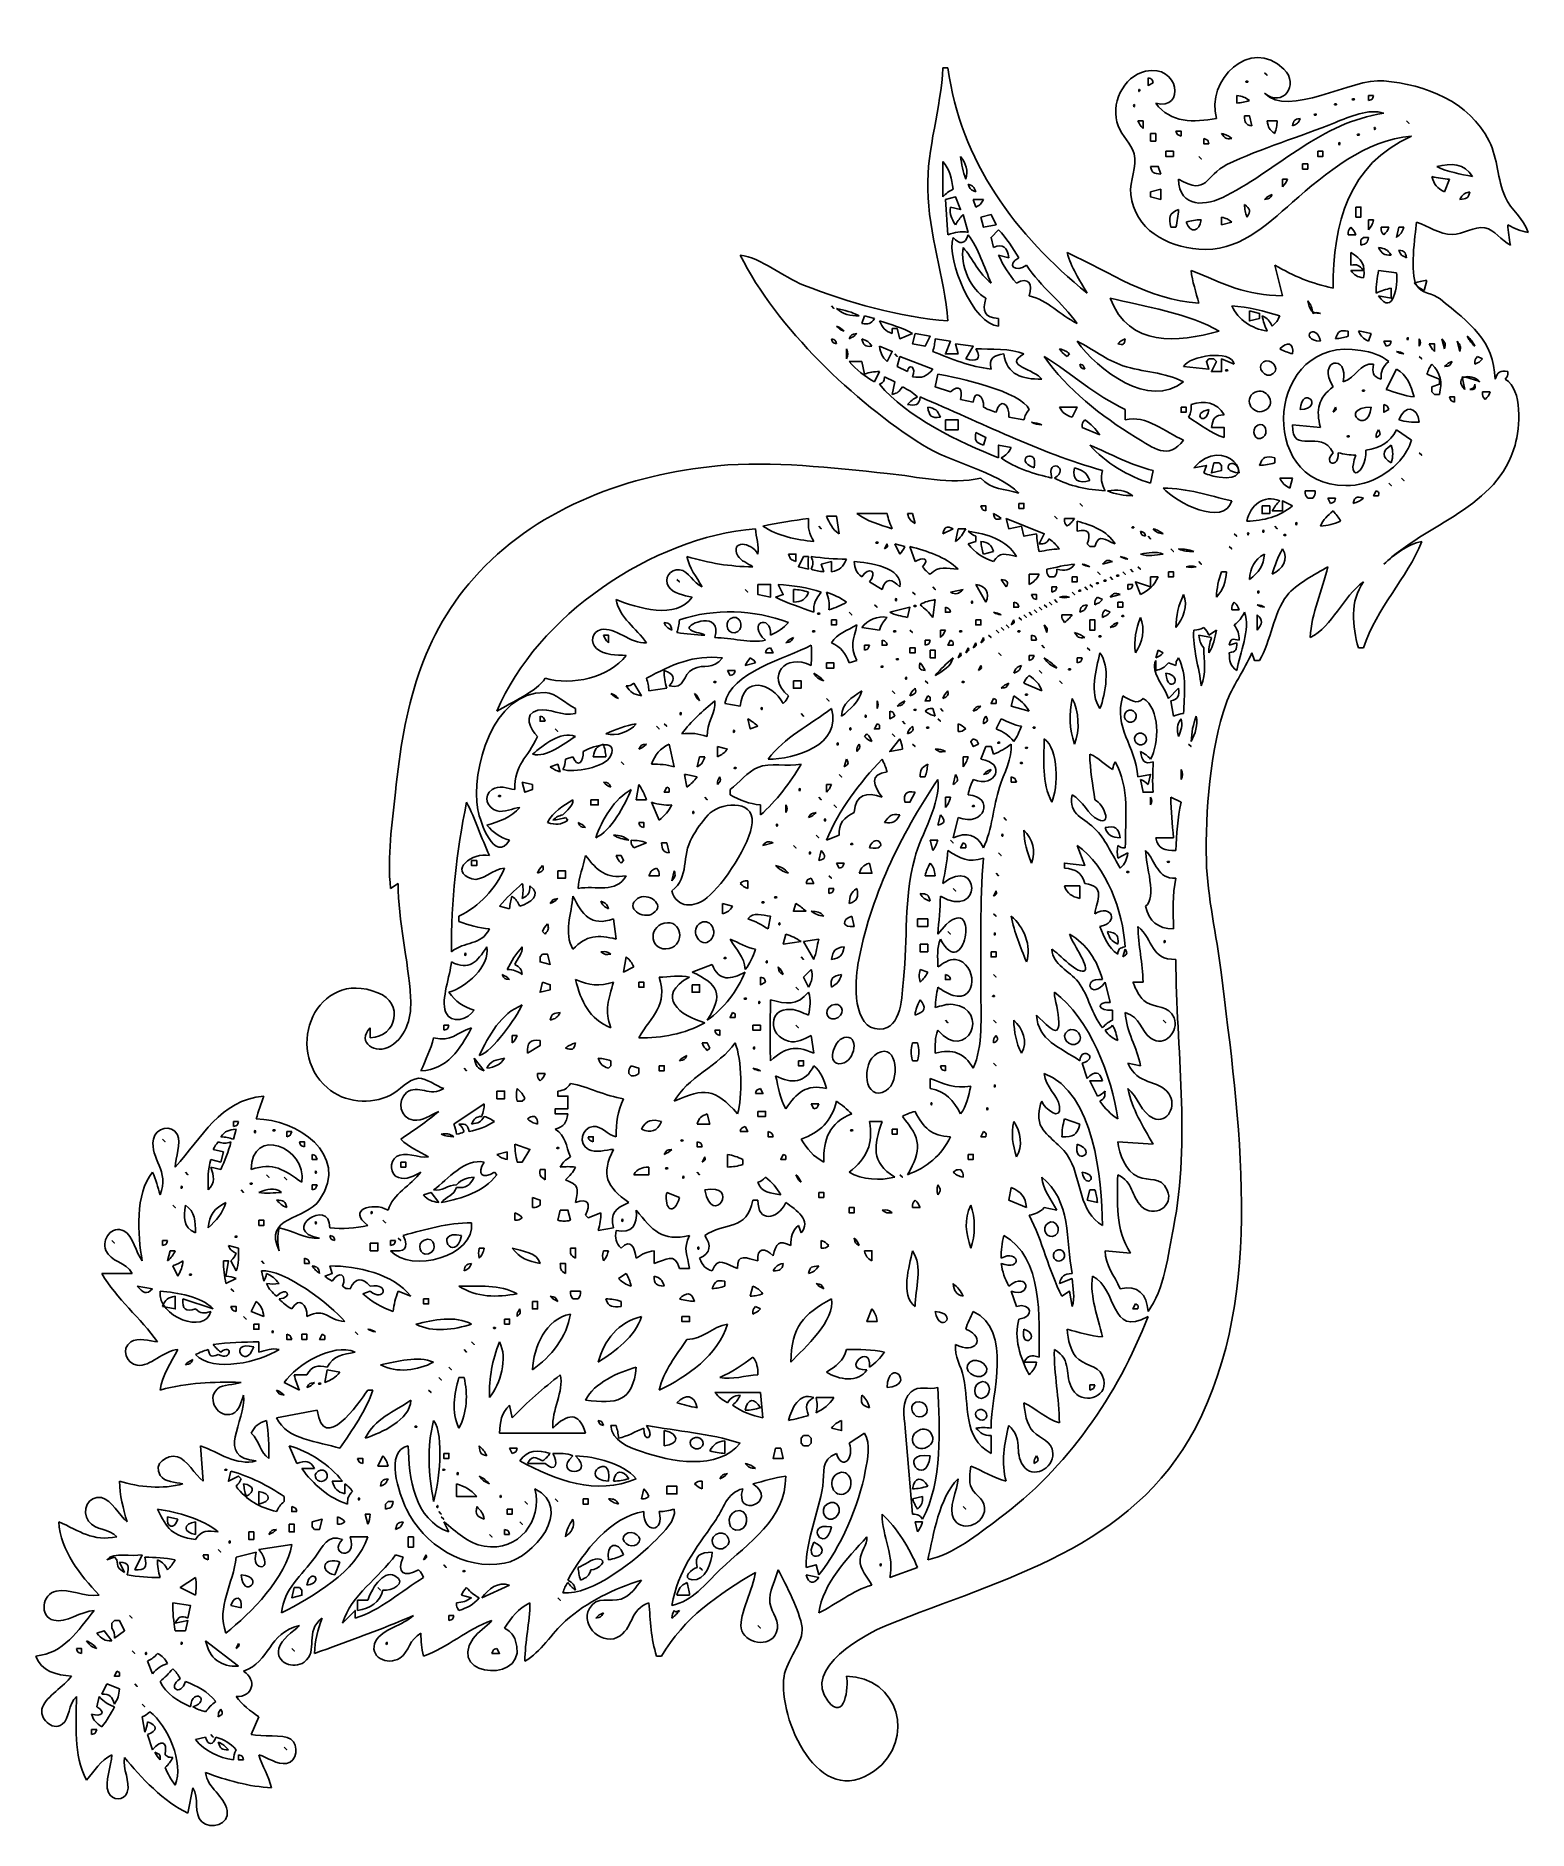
# Model space of a CAD drawing. Extents: x 0 to 166, y 0 to 199.
import ezdxf

# ---------------------------------------------------------------- set-up
doc = ezdxf.new("R2010")
doc.units = 0
doc.layers.get('0').update_dxf_attribs({"linetype": 'CONTINUOUS'})

msp = doc.modelspace()

# ---------------------------------------------------------------- linework, layer by layer
at = {"color": 7}
for points in [[(101.6, 195.862222), (101.035556, 195.862222)], [(138.006667, 173.848889), (138.853333, 170.462222)], [(135.466667, 130.668889), (135.748889, 129.822222), (136.313333, 129.822222)], [(147.32, 131.233333), (147.884444, 131.233333)], [(39.511111, 104.422222), (40.357778, 104.986667)], [(37.253333, 88.9), (37.253333, 87.771111)], [(10.724444, 61.524444), (7.337778, 61.524444)], [(18.344444, 42.333333), (18.626667, 38.382222)], [(69.144444, 18.908889), (69.708889, 18.908889)], [(23.988889, 10.16), (24.835556, 12.135556)], [(16.933333, 1.411111), (17.497778, 4.233333)]]:
    msp.add_lwpolyline(points, dxfattribs=at)
at = {"color": 1}
for points in [[(123.895556, 194.733333), (123.895556, 193.886667), (124.46, 194.168889)], [(136.877778, 195.297778), (137.16, 195.015556), (136.877778, 195.297778)], [(133.773333, 192.757778), (133.773333, 191.911111)], [(148.448889, 192.757778), (148.448889, 192.193333)], [(149.013333, 192.757778), (148.448889, 192.757778)], [(123.331111, 189.088889), (123.331111, 189.935556), (122.766667, 189.935556)], [(135.466667, 189.371111), (135.184444, 190.5), (134.62, 190.5)], [(138.288889, 189.935556), (137.16, 189.935556)], [(152.682222, 189.935556), (152.964444, 189.653333), (152.682222, 189.935556)], [(124.177778, 188.524444), (124.177778, 187.677778), (124.742222, 187.677778), (124.742222, 188.524444), (124.177778, 188.524444)], [(127.564444, 188.242222), (127.564444, 188.806667), (127, 188.806667)], [(130.104444, 187.96), (130.104444, 187.395556), (130.668889, 187.395556)], [(125.871111, 186.548889), (125.871111, 185.984444), (126.717778, 185.984444), (126.717778, 186.548889), (125.871111, 186.548889)], [(129.54, 185.984444), (129.822222, 185.702222), (129.54, 185.984444)], [(142.804444, 186.548889), (142.804444, 185.984444), (143.368889, 185.984444), (143.368889, 186.548889), (142.804444, 186.548889)], [(101.035556, 185.42), (101.035556, 181.468889)], [(125.306667, 184.008889), (125.024444, 184.855556), (124.177778, 184.855556)], [(141.111111, 185.137778), (141.111111, 184.573333), (141.675556, 184.573333), (141.675556, 185.137778), (141.111111, 185.137778)], [(124.177778, 182.033333), (124.177778, 181.468889), (125.306667, 181.186667), (125.306667, 182.315556), (124.177778, 182.033333)], [(138.853333, 183.444444), (138.853333, 182.597778)], [(139.417778, 183.444444), (138.853333, 183.444444)], [(156.915556, 182.033333), (157.48, 183.444444)], [(101.882222, 180.34), (103.011111, 180.057778), (102.446667, 181.468889), (101.317778, 181.186667)], [(101.317778, 181.186667), (101.6, 177.235556)], [(104.422222, 181.186667), (104.704444, 180.34)], [(105.551111, 181.186667), (104.422222, 181.186667)], [(147.037778, 180.34), (147.037778, 179.211111), (147.602222, 179.211111), (147.602222, 180.34), (147.037778, 180.34)], [(103.857778, 177.517778), (103.293333, 179.493333)], [(105.268889, 179.211111), (105.551111, 178.082222), (106.962222, 178.364444), (106.397778, 179.493333), (105.268889, 179.211111)], [(126.435556, 178.082222), (127, 178.082222)], [(132.08, 179.211111), (132.08, 178.364444), (133.208889, 178.646667)], [(148.448889, 178.928889), (148.448889, 177.8)], [(149.013333, 178.928889), (148.448889, 178.928889)], [(150.706667, 178.082222), (149.86, 178.082222)], [(151.835556, 178.082222), (151.553333, 176.953333)], [(152.4, 178.082222), (151.835556, 178.082222)], [(107.244444, 177.8), (106.397778, 176.953333), (106.68, 175.824444)], [(146.191111, 177.235556), (147.037778, 177.235556)], [(147.884444, 176.953333), (147.602222, 176.671111), (147.602222, 176.106667)], [(148.448889, 176.953333), (147.884444, 176.953333)], [(108.373333, 174.695556), (107.244444, 174.977778)], [(146.473333, 175.26), (146.473333, 173.848889)], [(147.884444, 173.284444), (146.473333, 173.284444)], [(151.553333, 173.002222), (149.577778, 173.284444)], [(154.657778, 171.026667), (154.94, 172.155556)], [(150.988889, 171.308889), (150.988889, 170.18), (149.577778, 170.462222)], [(153.528889, 171.873333), (153.528889, 171.873333)], [(88.617778, 169.333333), (88.9, 169.051111), (88.617778, 169.333333)], [(92.286667, 168.204444), (92.004444, 167.357778)], [(93.415556, 167.922222), (92.286667, 168.204444)], [(107.244444, 167.075556), (107.244444, 167.922222)], [(135.184444, 168.768889), (135.184444, 167.64), (136.313333, 167.922222), (136.313333, 168.486667), (135.184444, 168.768889)], [(95.391111, 166.228889), (95.391111, 166.793333), (95.955556, 166.793333), (96.237778, 165.664444), (97.648889, 166.228889)], [(97.931111, 166.228889), (97.648889, 165.1), (99.06, 164.817778), (99.624444, 165.946667), (97.931111, 166.228889)], [(146.191111, 165.946667), (146.191111, 166.511111)], [(148.448889, 165.382222), (148.731111, 166.228889)], [(90.311111, 164.535556), (90.311111, 163.406667)], [(94.826667, 163.124444), (95.391111, 164.253333), (93.98, 164.817778)], [(95.673333, 163.971111), (95.955556, 163.688889), (95.673333, 163.971111)], [(103.575556, 163.406667), (104.422222, 164.817778), (102.446667, 165.1), (102.728889, 163.971111), (101.317778, 163.971111), (101.882222, 165.382222), (100.188889, 165.664444)], [(114.864444, 163.688889), (115.146667, 163.971111)], [(150.142222, 165.382222), (150.424444, 164.817778)], [(150.988889, 165.382222), (150.142222, 165.382222)], [(154.093333, 165.664444), (154.093333, 164.817778)], [(155.786667, 164.253333), (155.786667, 165.1), (155.222222, 165.1)], [(156.633333, 165.664444), (156.915556, 164.535556)], [(158.326667, 165.382222), (158.608889, 164.253333)], [(92.286667, 161.713333), (92.004444, 163.124444), (90.593333, 163.124444)], [(93.415556, 160.866667), (93.98, 161.995556)], [(96.237778, 163.688889), (95.955556, 162.56), (97.084444, 161.995556)], [(99.906667, 162.277778), (96.237778, 163.688889)], [(127.846667, 162.56), (130.668889, 162.277778), (130.386667, 163.124444), (130.668889, 163.406667), (131.233333, 163.406667), (131.515556, 163.124444), (130.951111, 161.995556), (132.08, 161.995556), (132.08, 163.406667), (133.491111, 162.842222)], [(151.553333, 162.277778), (150.424444, 160.02)], [(154.093333, 163.688889), (154.375556, 163.406667), (154.093333, 163.688889)], [(161.148889, 163.406667), (160.584444, 163.688889)], [(95.391111, 159.455556), (95.673333, 160.866667), (94.544444, 161.431111)], [(100.471111, 161.713333), (100.188889, 160.302222), (101.882222, 159.737778)], [(154.94, 161.713333), (156.351111, 161.148889), (156.351111, 160.584444), (155.504444, 160.302222), (155.504444, 159.737778), (155.786667, 159.455556), (156.351111, 159.455556)], [(159.173333, 160.02), (158.891111, 161.431111)], [(99.342222, 158.044444), (99.342222, 158.044444)], [(103.011111, 158.891111), (104.422222, 158.608889)], [(115.428889, 156.915556), (115.993333, 158.044444), (114.017778, 158.044444)], [(127.564444, 158.044444), (127.564444, 157.48), (128.128889, 157.48), (128.128889, 158.044444), (127.564444, 158.044444)], [(144.78, 158.044444), (144.497778, 157.48)], [(150.142222, 158.326667), (150.142222, 157.48), (150.706667, 157.762222)], [(150.142222, 158.326667), (150.142222, 158.326667)], [(158.044444, 158.608889), (158.044444, 159.173333), (157.48, 159.173333)], [(161.995556, 159.737778), (161.148889, 159.737778)], [(101.317778, 156.633333), (101.317778, 155.504444), (102.728889, 155.504444), (102.728889, 156.633333), (101.317778, 156.633333), (101.317778, 156.633333)], [(108.373333, 156.915556), (110.066667, 156.633333)], [(121.355556, 156.633333), (121.355556, 157.762222)], [(139.982222, 156.068889), (143.086667, 155.786667)], [(140.828889, 157.762222), (140.828889, 157.762222)], [(105.551111, 153.811111), (105.833333, 154.657778), (104.704444, 155.222222)], [(116.557778, 155.786667), (118.533333, 154.94)], [(132.362222, 154.657778), (132.362222, 155.786667), (130.951111, 155.786667)], [(153.246667, 154.375556), (151.553333, 155.504444)], [(107.244444, 152.4), (107.244444, 153.811111), (108.655556, 153.528889)], [(117.404444, 153.811111), (117.404444, 153.811111)], [(138.006667, 151.835556), (138.006667, 152.4)], [(154.093333, 152.964444), (154.375556, 152.682222), (154.093333, 152.964444)], [(111.195556, 151.271111), (111.195556, 151.271111)], [(115.711111, 151.271111), (115.711111, 151.271111)], [(124.177778, 149.577778), (124.46, 150.988889)], [(128.975556, 151.271111), (130.386667, 151.553333), (130.104444, 150.706667)], [(131.233333, 151.835556), (130.951111, 150.706667), (132.08, 150.988889), (132.08, 151.553333), (131.797778, 151.835556), (131.233333, 151.835556)], [(139.7, 149.013333), (139.982222, 150.142222), (138.571111, 150.142222)], [(152.117778, 150.142222), (152.4, 149.86), (152.117778, 150.142222)], [(142.522222, 148.731111), (141.393333, 148.731111)], [(149.295556, 148.731111), (149.013333, 148.166667), (149.577778, 148.166667)], [(150.706667, 149.577778), (150.988889, 149.295556), (150.706667, 149.577778)], [(94.826667, 146.191111), (91.44, 146.191111)], [(97.931111, 145.062222), (97.648889, 146.191111), (97.084444, 146.191111)], [(105.833333, 146.473333), (105.833333, 147.037778), (105.268889, 147.037778), (105.268889, 147.037778)], [(109.502222, 147.32), (109.502222, 146.755556), (110.066667, 146.755556), (110.066667, 147.32), (109.502222, 147.32)], [(116.275556, 147.32), (116.557778, 147.037778), (116.275556, 147.32)], [(136.595556, 147.037778), (136.595556, 146.191111), (137.442222, 146.191111), (137.442222, 147.037778), (136.595556, 147.037778)], [(139.982222, 147.037778), (138.853333, 147.602222), (138.853333, 146.473333), (137.724444, 146.473333)], [(141.675556, 147.884444), (142.24, 147.884444)], [(143.933333, 147.884444), (144.215556, 147.32)], [(144.78, 147.884444), (143.933333, 147.884444)], [(87.206667, 144.78), (87.488889, 144.497778), (87.206667, 144.78)], [(89.464444, 143.933333), (89.182222, 145.908889), (88.053333, 145.908889)], [(101.035556, 143.933333), (102.164444, 144.497778)], [(102.728889, 144.497778), (102.446667, 143.086667)], [(103.575556, 144.497778), (102.728889, 144.497778)], [(108.091111, 145.626667), (108.373333, 144.497778), (109.784444, 144.78), (110.066667, 143.651111), (111.477778, 143.933333)], [(111.76, 142.804444), (112.324444, 143.933333), (108.091111, 145.626667)], [(113.453333, 145.908889), (113.735556, 145.626667), (113.453333, 145.908889)], [(115.711111, 145.626667), (114.582222, 145.626667)], [(115.993333, 145.344444), (115.993333, 144.215556)], [(133.491111, 143.933333), (133.773333, 143.651111), (133.491111, 143.933333)], [(138.006667, 144.78), (138.288889, 144.497778), (138.006667, 144.78)], [(93.603798, 142.992687), (93.603798, 142.992687)], [(94.826667, 142.804444), (94.544444, 142.24)], [(95.673333, 142.804444), (96.237778, 141.675556)], [(96.802222, 142.522222), (95.673333, 142.804444)], [(97.366667, 142.522222), (97.931111, 140.828889)], [(104.704444, 143.651111), (104.704444, 143.086667), (103.857778, 142.804444)], [(105.551111, 141.675556), (106.68, 141.957778)], [(117.122222, 142.804444), (117.404444, 142.522222), (117.968889, 142.522222)], [(123.895556, 143.651111), (124.177778, 143.368889), (123.895556, 143.651111)], [(126.435556, 142.24), (126.717778, 141.957778), (126.435556, 142.24)], [(132.926667, 142.522222), (133.208889, 142.24), (132.926667, 142.522222)], [(84.666667, 140.828889), (84.666667, 141.675556), (83.82, 141.675556)], [(85.513333, 141.393333), (84.948889, 140.264444), (86.077778, 139.982222)], [(86.077778, 141.393333), (85.513333, 141.393333)], [(87.771111, 139.7), (87.488889, 140.546667), (88.617778, 140.828889), (88.617778, 139.7)], [(118.815556, 140.546667), (119.944444, 140.828889)], [(121.92, 139.982222), (122.202222, 139.7), (121.92, 139.982222)], [(122.766667, 140.264444), (123.048889, 139.982222), (122.766667, 140.264444)], [(129.54, 140.828889), (129.822222, 140.546667), (129.54, 140.828889)], [(71.402222, 138.853333), (71.684444, 138.571111), (71.402222, 138.853333)], [(80.433333, 138.288889), (80.433333, 137.16), (81.844444, 136.877778), (81.844444, 138.288889), (80.433333, 138.288889)], [(82.691111, 138.288889), (83.255556, 137.16), (82.408889, 136.877778)], [(92.851111, 138.571111), (94.262222, 137.724444)], [(99.906667, 138.006667), (100.188889, 137.724444), (99.906667, 138.006667)], [(104.704444, 138.288889), (105.833333, 136.313333)], [(107.526667, 138.853333), (108.091111, 138.006667)], [(110.631111, 139.417778), (110.631111, 138.288889)], [(111.76, 139.417778), (110.631111, 139.417778)], [(112.888889, 139.135556), (113.453333, 139.135556)], [(113.171111, 138.006667), (113.171111, 137.442222)], [(113.735556, 138.006667), (113.171111, 138.006667)], [(115.428889, 139.135556), (115.428889, 138.571111), (115.993333, 138.571111), (115.993333, 139.135556), (115.428889, 139.135556)], [(116.84, 138.006667), (117.122222, 137.724444), (116.84, 138.006667)], [(117.404444, 138.288889), (117.686667, 138.006667), (117.404444, 138.288889)], [(118.251111, 139.7), (118.533333, 139.417778), (118.251111, 139.7)], [(119.662222, 139.135556), (119.944444, 138.853333), (119.662222, 139.135556)], [(121.073333, 139.7), (121.355556, 139.417778), (121.073333, 139.7)], [(121.637778, 138.288889), (121.637778, 137.724444)], [(122.202222, 138.288889), (121.637778, 138.288889)], [(124.177778, 139.135556), (124.177778, 138.006667), (122.484444, 138.571111), (123.048889, 137.16)], [(125.024444, 139.135556), (124.177778, 139.135556)], [(126.153333, 139.7), (126.153333, 139.135556), (126.717778, 139.135556), (126.717778, 139.7), (126.153333, 139.7)], [(132.644444, 139.7), (132.08, 139.7)], [(79.022222, 137.724444), (79.304444, 137.442222), (79.022222, 137.724444), (79.022222, 137.724444)], [(84.384444, 137.724444), (84.384444, 136.313333)], [(84.384444, 137.724444), (84.384444, 137.724444)], [(93.415556, 136.031111), (93.697778, 135.748889), (93.415556, 136.031111)], [(97.648889, 137.442222), (97.931111, 137.16), (97.648889, 137.442222)], [(99.906667, 134.62), (100.188889, 136.595556)], [(103.293333, 137.724444), (101.882222, 137.442222)], [(108.937778, 136.313333), (108.937778, 135.748889), (109.502222, 135.748889)], [(111.477778, 136.595556), (111.477778, 137.16), (110.913333, 137.16)], [(112.324444, 136.031111), (112.606667, 135.748889), (112.324444, 136.031111)], [(112.888889, 136.313333), (113.171111, 136.031111), (112.888889, 136.313333)], [(113.453333, 136.595556), (113.735556, 136.313333), (113.453333, 136.595556)], [(115.428889, 137.442222), (115.711111, 137.16), (115.428889, 137.442222)], [(118.815556, 136.595556), (118.251111, 136.877778)], [(119.662222, 136.877778), (120.791111, 137.16)], [(120.508889, 136.313333), (120.508889, 135.748889), (121.073333, 135.748889), (121.073333, 136.313333), (120.508889, 136.313333)], [(77.659371, 134.603067), (77.659371, 134.603067)], [(88.617778, 134.337778), (88.617778, 133.773333), (89.182222, 133.773333), (89.182222, 134.337778), (88.617778, 134.337778)], [(90.593333, 135.184444), (90.875556, 134.902222), (90.593333, 135.184444)], [(97.084444, 134.62), (97.366667, 135.748889), (95.108889, 135.184444)], [(101.317778, 135.748889), (101.317778, 135.184444), (101.882222, 135.184444)], [(104.704444, 134.337778), (104.704444, 133.773333), (105.268889, 133.773333), (105.268889, 134.337778), (104.704444, 134.337778)], [(108.937778, 134.337778), (108.655556, 133.773333)], [(109.502222, 134.62), (109.784444, 134.337778), (109.502222, 134.62)], [(110.066667, 134.902222), (110.348889, 134.62), (110.066667, 134.902222)], [(110.631111, 135.184444), (110.913333, 134.902222), (110.631111, 135.184444)], [(111.195556, 135.466667), (111.477778, 135.184444), (111.195556, 135.466667)], [(111.76, 135.748889), (112.042222, 135.466667), (111.76, 135.748889)], [(115.428889, 134.902222), (114.3, 134.902222)], [(117.404444, 134.337778), (117.404444, 133.208889), (117.968889, 133.208889), (117.968889, 134.337778), (117.404444, 134.337778)], [(119.662222, 135.184444), (119.097778, 135.466667)], [(133.208889, 135.466667), (134.055556, 135.466667)], [(136.031111, 134.902222), (136.031111, 133.208889)], [(63.782222, 131.797778), (63.782222, 132.644444), (63.217778, 132.644444)], [(92.004444, 133.491111), (93.98, 133.208889)], [(94.262222, 132.08), (94.262222, 131.515556), (94.826667, 131.515556)], [(97.366667, 133.208889), (97.648889, 132.926667), (97.366667, 133.208889)], [(99.06, 132.08), (99.06, 131.515556)], [(99.624444, 132.08), (99.06, 132.08)], [(100.753333, 133.208889), (100.753333, 132.362222)], [(101.317778, 133.208889), (100.753333, 133.208889)], [(101.882222, 132.08), (101.6, 131.515556), (102.164444, 131.515556)], [(105.551111, 132.362222), (105.268889, 131.797778)], [(106.115556, 132.644444), (106.397778, 132.362222), (106.115556, 132.644444)], [(106.962222, 133.208889), (107.244444, 132.926667), (106.962222, 133.208889)], [(107.526667, 133.491111), (107.808889, 133.208889), (107.526667, 133.491111)], [(108.091111, 133.773333), (108.373333, 133.491111), (108.091111, 133.773333)], [(110.913333, 132.644444), (110.913333, 132.08), (111.477778, 132.08)], [(112.324444, 133.773333), (112.606667, 132.926667)], [(129.54, 132.644444), (130.951111, 132.362222)], [(131.515556, 133.208889), (130.668889, 132.644444)], [(81.28, 130.668889), (82.126667, 130.668889), (81.844444, 131.233333)], [(92.286667, 131.515556), (92.286667, 130.951111)], [(92.851111, 131.515556), (92.286667, 131.515556)], [(97.366667, 131.233333), (97.366667, 130.668889), (97.931111, 130.668889), (97.931111, 131.233333), (97.366667, 131.233333)], [(99.624444, 130.951111), (99.624444, 130.104444), (100.188889, 130.104444), (100.188889, 130.951111), (99.624444, 130.951111)], [(103.011111, 130.668889), (102.728889, 130.104444)], [(103.857778, 131.233333), (103.575556, 130.668889)], [(104.704444, 131.797778), (104.422222, 131.233333)], [(107.244444, 130.668889), (107.526667, 130.386667), (107.244444, 130.668889)], [(110.631111, 130.386667), (110.631111, 129.822222)], [(111.195556, 130.386667), (110.631111, 130.386667)], [(112.042222, 131.515556), (112.324444, 131.233333), (112.042222, 131.515556)], [(115.993333, 130.104444), (115.993333, 129.54)], [(116.557778, 130.104444), (115.993333, 130.104444)], [(117.122222, 131.233333), (117.404444, 130.951111), (117.122222, 131.233333)], [(125.024444, 130.951111), (124.742222, 130.104444)], [(125.588889, 130.668889), (125.024444, 130.951111)], [(132.926667, 131.515556), (133.773333, 131.797778)], [(77.046667, 128.693333), (77.328889, 128.128889)], [(77.893333, 128.693333), (77.046667, 128.693333)], [(79.022222, 129.257778), (80.151111, 129.54)], [(86.642222, 128.411111), (86.642222, 128.411111)], [(88.053333, 129.54), (88.053333, 128.975556), (88.9, 128.975556), (88.9, 129.54), (88.053333, 129.54)], [(90.593333, 129.54), (91.44, 129.822222)], [(105.268889, 129.257778), (104.986667, 128.693333)], [(111.76, 128.693333), (112.042222, 128.411111), (111.76, 128.693333)], [(124.742222, 128.693333), (124.742222, 129.822222)], [(125.871111, 128.411111), (125.871111, 128.411111)], [(127, 129.257778), (126.153333, 129.54)], [(67.451111, 125.871111), (66.604444, 127.282222)], [(68.297778, 126.435556), (70.273333, 126.717778)], [(84.384444, 127.564444), (84.384444, 126.717778), (85.231111, 126.717778), (85.231111, 127.564444), (84.384444, 127.564444)], [(95.391111, 126.435556), (95.673333, 126.153333), (95.391111, 126.435556)], [(99.06, 127.564444), (99.342222, 127.282222), (99.06, 127.564444)], [(110.066667, 127.282222), (112.042222, 126.435556)], [(114.017778, 127.564444), (114.3, 127.282222), (114.017778, 127.564444)], [(126.153333, 125.588889), (127.282222, 126.717778)], [(60.113333, 123.895556), (60.113333, 124.46)], [(76.764444, 125.024444), (78.457778, 124.742222)], [(88.053333, 125.588889), (88.335556, 125.306667), (88.053333, 125.588889)], [(93.697778, 125.306667), (93.697778, 124.46)], [(95.108889, 124.177778), (95.108889, 123.331111), (95.673333, 123.613333)], [(99.342222, 125.871111), (99.06, 125.306667), (99.624444, 125.306667)], [(100.188889, 123.613333), (99.906667, 124.46)], [(100.753333, 124.46), (101.035556, 124.177778), (100.753333, 124.46), (100.753333, 124.46)], [(106.68, 125.588889), (106.397778, 125.024444), (106.962222, 125.024444)], [(108.937778, 125.871111), (108.655556, 124.742222), (110.631111, 124.177778)], [(126.435556, 125.306667), (126.717778, 123.613333)], [(56.162222, 123.613333), (56.162222, 123.048889), (56.726667, 123.048889)], [(57.855556, 122.202222), (58.137778, 121.92), (57.855556, 122.202222)], [(69.144444, 122.484444), (69.426667, 122.202222), (69.144444, 122.484444)], [(69.991111, 122.766667), (70.273333, 122.484444), (69.991111, 122.766667)], [(79.304444, 123.331111), (79.586667, 122.202222), (80.433333, 122.484444)], [(85.231111, 123.895556), (85.513333, 123.613333), (85.231111, 123.895556)], [(93.697778, 122.766667), (93.415556, 122.202222), (93.98, 122.202222)], [(96.52, 123.048889), (96.802222, 122.766667), (96.52, 123.048889)], [(100.471111, 123.331111), (100.753333, 123.048889), (100.471111, 123.331111)], [(102.728889, 122.766667), (102.728889, 121.92)], [(107.526667, 123.331111), (106.962222, 122.202222)], [(71.12, 117.968889), (70.555556, 120.508889)], [(75.917778, 120.226667), (75.917778, 119.097778)], [(77.046667, 119.944444), (75.917778, 120.226667)], [(92.568889, 121.637778), (92.286667, 121.355556)], [(96.237778, 121.073333), (95.108889, 119.662222), (96.52, 119.944444)], [(95.391111, 121.637778), (95.673333, 121.355556), (95.391111, 121.637778)], [(97.648889, 120.508889), (97.931111, 120.226667), (97.648889, 120.508889)], [(104.422222, 121.073333), (104.14, 120.791111), (104.422222, 120.226667), (104.986667, 120.508889)], [(106.68, 119.38), (106.397778, 120.226667), (105.833333, 120.226667), (105.268889, 118.815556)], [(128.411111, 120.508889), (128.693333, 120.226667), (128.411111, 120.508889)], [(58.42, 117.404444), (58.137778, 118.251111), (57.291111, 117.968889)], [(59.831111, 119.097778), (58.984444, 118.815556)], [(62.088889, 119.097778), (63.5, 119.097778)], [(62.088889, 119.097778), (62.088889, 119.097778)], [(65.193333, 118.533333), (65.475556, 118.251111), (65.193333, 118.533333)], [(73.942222, 119.097778), (73.66, 117.968889)], [(74.506667, 119.097778), (73.942222, 119.097778)], [(90.311111, 118.815556), (90.028889, 117.968889)], [(103.293333, 119.097778), (103.293333, 117.968889)], [(103.857778, 119.097778), (103.293333, 119.097778)], [(54.186667, 116.275556), (54.468889, 115.146667), (55.315556, 115.428889), (55.315556, 115.993333), (54.186667, 116.275556)], [(67.168889, 115.993333), (66.886667, 114.3), (68.015556, 114.3)], [(72.248889, 117.122222), (72.531111, 115.711111)], [(88.053333, 115.993333), (88.053333, 115.146667)], [(88.617778, 115.993333), (88.053333, 115.993333)], [(89.464444, 117.122222), (89.746667, 116.84), (89.464444, 117.122222)], [(98.495556, 116.84), (99.06, 116.84)], [(102.446667, 117.122222), (102.164444, 115.993333)], [(108.655556, 116.84), (108.655556, 116.275556), (109.22, 116.275556)], [(122.766667, 116.84), (124.177778, 117.122222), (123.895556, 115.993333)], [(123.048889, 116.557778), (123.331111, 115.146667), (124.46, 115.146667)], [(127.564444, 117.686667), (127.564444, 116.557778)], [(61.806667, 114.3), (61.806667, 113.735556), (62.653333, 113.735556), (62.653333, 114.3), (61.806667, 114.3)], [(68.58, 114.017778), (69.426667, 112.042222)], [(70.273333, 115.711111), (69.991111, 115.146667), (70.555556, 115.146667)], [(74.506667, 114.582222), (74.788889, 114.3), (74.506667, 114.582222)], [(77.328889, 115.428889), (77.328889, 114.864444)], [(87.206667, 114.582222), (87.488889, 114.3), (87.206667, 114.582222)], [(96.802222, 114.017778), (97.366667, 114.017778), (97.931111, 115.146667)], [(101.317778, 114.582222), (101.317778, 113.453333)], [(101.882222, 114.582222), (101.317778, 114.582222)], [(124.177778, 114.582222), (124.177778, 113.735556)], [(127.564444, 114.017778), (126.435556, 114.582222)], [(59.266667, 112.042222), (58.984444, 112.324444)], [(80.715556, 113.735556), (80.715556, 112.606667)], [(83.537778, 113.735556), (83.537778, 112.888889)], [(88.9, 113.735556), (89.182222, 113.453333), (88.9, 113.735556)], [(100.753333, 112.606667), (100.471111, 111.477778)], [(102.728889, 112.324444), (102.164444, 110.066667)], [(107.808889, 112.324444), (108.091111, 112.042222), (107.808889, 112.324444)], [(67.733333, 111.195556), (67.733333, 111.76), (67.168889, 111.76)], [(86.924444, 110.348889), (87.206667, 110.066667), (86.924444, 110.348889)], [(88.053333, 109.784444), (89.464444, 110.348889)], [(126.717778, 110.066667), (124.742222, 110.066667)], [(65.193333, 107.244444), (65.475556, 107.526667), (65.193333, 108.091111), (64.628889, 108.091111)], [(66.604444, 108.937778), (68.015556, 109.502222)], [(70.555556, 108.373333), (70.273333, 109.502222), (69.708889, 109.502222)], [(80.997778, 109.22), (82.126667, 109.502222)], [(84.384444, 109.22), (84.666667, 108.937778), (84.384444, 109.22)], [(87.488889, 108.655556), (87.206667, 107.526667)], [(99.624444, 109.784444), (99.906667, 108.655556)], [(100.471111, 109.784444), (99.624444, 109.784444)], [(101.882222, 109.784444), (102.164444, 109.502222), (101.882222, 109.784444)], [(103.293333, 109.502222), (103.011111, 108.937778), (103.575556, 108.937778)], [(107.244444, 108.373333), (107.526667, 108.091111), (107.244444, 108.373333)], [(115.993333, 109.22), (116.84, 106.962222), (114.582222, 107.244444), (114.582222, 106.68)], [(121.637778, 108.373333), (120.508889, 107.808889)], [(48.542222, 107.526667), (48.542222, 106.962222), (49.106667, 106.962222), (49.106667, 107.526667), (48.542222, 107.526667)], [(58.137778, 106.397778), (58.137778, 105.551111), (58.984444, 105.551111), (58.984444, 106.397778), (58.137778, 106.397778)], [(71.12, 106.397778), (70.837778, 105.268889)], [(89.182222, 107.244444), (89.464444, 106.68)], [(90.028889, 107.244444), (89.182222, 107.244444)], [(91.722222, 106.115556), (93.133333, 106.115556), (92.851111, 107.244444)], [(106.962222, 106.115556), (107.244444, 105.833333), (106.962222, 106.115556)], [(68.297778, 105.833333), (69.426667, 105.833333)], [(79.304444, 104.422222), (79.304444, 105.268889)], [(85.795556, 104.986667), (86.642222, 104.986667), (86.36, 105.551111)], [(88.335556, 105.833333), (88.617778, 105.551111), (88.335556, 105.833333)], [(88.335556, 104.422222), (88.335556, 103.857778)], [(88.9, 104.422222), (88.335556, 104.422222)], [(99.06, 105.833333), (100.188889, 105.833333)], [(102.164444, 104.422222), (102.446667, 104.14), (102.164444, 104.422222)], [(106.962222, 104.14), (106.68, 103.575556)], [(116.275556, 103.293333), (116.275556, 104.704444), (114.582222, 104.704444)], [(51.646667, 102.446667), (52.775556, 102.164444)], [(76.482222, 102.728889), (76.482222, 101.6)], [(77.611111, 102.446667), (76.482222, 102.728889)], [(84.666667, 102.728889), (84.384444, 101.882222), (85.795556, 101.882222)], [(47.131111, 100.753333), (47.131111, 101.317778)], [(64.628889, 98.777778), (64.346667, 101.035556)], [(81.562222, 99.906667), (81.844444, 101.317778)], [(91.157778, 100.188889), (90.875556, 101.317778)], [(98.213333, 101.035556), (98.213333, 100.188889), (99.342222, 100.188889), (99.342222, 101.035556), (98.213333, 101.035556)], [(100.471111, 99.342222), (101.397929, 100.4189)], [(106.68, 101.6), (106.962222, 101.317778), (106.68, 101.6)], [(56.444444, 99.624444), (56.726667, 99.342222)], [(83.537778, 99.342222), (83.255556, 98.213333), (85.231111, 98.495556)], [(87.206667, 98.777778), (85.513333, 98.495556)], [(85.513333, 98.495556), (86.642222, 96.52)], [(98.495556, 98.213333), (98.495556, 97.366667), (99.342222, 97.366667), (99.342222, 98.213333), (98.495556, 98.213333)], [(101.6, 99.624444), (101.882222, 99.342222), (101.6, 99.624444)], [(106.77398, 99.436202), (106.77398, 99.436202)], [(119.38, 99.624444), (119.38, 99.624444)], [(56.444444, 97.084444), (56.162222, 96.802222), (56.162222, 96.237778), (57.291111, 95.955556), (57.008889, 97.084444), (56.444444, 97.084444)], [(65.757778, 96.802222), (65.475556, 95.108889), (66.604444, 95.673333)], [(75.353333, 95.955556), (73.095556, 95.108889)], [(85.231111, 96.802222), (85.513333, 96.52), (85.231111, 96.802222)], [(106.397778, 97.366667), (106.397778, 96.802222), (106.962222, 96.802222), (106.962222, 97.366667), (106.397778, 97.366667)], [(121.355556, 97.648889), (121.073333, 96.802222)], [(56.444444, 93.98), (56.162222, 92.851111), (57.291111, 93.133333), (57.291111, 93.697778), (56.444444, 93.98)], [(67.168889, 93.98), (67.168889, 93.415556), (67.733333, 93.415556), (67.733333, 93.98), (67.168889, 93.98)], [(80.715556, 94.544444), (80.715556, 93.697778), (81.28, 93.98)], [(86.36, 95.391111), (85.513333, 94.544444), (86.077778, 93.415556)], [(99.342222, 95.108889), (98.495556, 95.391111)], [(101.317778, 94.826667), (101.317778, 94.262222), (101.882222, 94.262222)], [(106.68, 94.826667), (106.962222, 94.544444), (106.68, 94.826667)], [(119.662222, 91.722222), (119.097778, 93.98)], [(123.331111, 93.98), (122.202222, 93.98)], [(73.095556, 93.697778), (73.095556, 92.851111), (73.942222, 92.851111), (73.942222, 93.697778), (73.095556, 93.697778)], [(84.666667, 93.415556), (84.948889, 93.133333), (84.666667, 93.415556)], [(77.611111, 90.593333), (77.328889, 90.028889), (77.893333, 90.028889)], [(112.551351, 89.256729), (111.477778, 90.311111)], [(119.944444, 89.746667), (119.944444, 90.875556)], [(45.437778, 89.182222), (45.437778, 88.617778)], [(46.002222, 89.182222), (45.437778, 89.182222)], [(53.057778, 88.053333), (53.057778, 87.206667)], [(53.622222, 88.053333), (53.057778, 88.053333)], [(76.2, 88.053333), (76.2, 88.617778), (75.635556, 88.617778)], [(79.868889, 89.182222), (79.868889, 88.617778), (80.715556, 88.617778), (80.715556, 89.182222), (79.868889, 89.182222)], [(84.666667, 89.182222), (84.948889, 88.9), (84.666667, 89.182222)], [(86.642222, 86.077778), (86.36, 88.053333)], [(101.317778, 89.746667), (101.6, 89.464444), (101.317778, 89.746667)], [(106.68, 89.746667), (106.962222, 89.464444), (106.68, 89.746667)], [(125.588889, 89.746667), (125.871111, 89.464444), (125.588889, 89.746667)], [(44.308889, 87.771111), (44.308889, 87.771111)], [(54.751111, 86.077778), (56.162222, 86.924444), (56.162222, 87.488889)], [(74.788889, 86.36), (75.071111, 86.642222), (74.788889, 87.206667), (74.224444, 87.206667)], [(98.213333, 87.206667), (97.648889, 87.206667)], [(47.695556, 84.384444), (47.977778, 84.102222), (47.695556, 84.384444)], [(49.953333, 84.102222), (48.824444, 85.513333)], [(63.782222, 84.384444), (64.064444, 84.666667), (64.064444, 85.231111)], [(67.168889, 83.82), (67.168889, 84.384444), (66.322222, 84.666667)], [(69.426667, 84.666667), (69.426667, 84.102222), (69.991111, 84.102222), (69.991111, 84.666667), (69.426667, 84.666667)], [(84.948889, 85.231111), (84.948889, 84.666667), (85.513333, 84.666667), (85.513333, 85.231111), (84.948889, 85.231111)], [(97.648889, 85.231111), (98.213333, 85.231111)], [(101.317778, 84.102222), (101.317778, 84.666667), (100.753333, 84.666667)], [(106.68, 84.948889), (106.962222, 84.666667), (106.68, 84.948889)], [(116.557778, 84.948889), (117.122222, 83.255556)], [(123.048889, 84.666667), (121.637778, 84.948889)], [(56.726667, 83.82), (55.88, 83.82)], [(66.04, 83.82), (66.322222, 83.537778)], [(80.151111, 81.562222), (80.997778, 81.562222), (80.715556, 82.126667)], [(99.624444, 83.255556), (99.624444, 82.126667)], [(118.815556, 82.973333), (117.404444, 82.973333), (118.251111, 81.28)], [(49.953333, 80.433333), (46.566667, 78.175556)], [(51.364444, 81.844444), (51.364444, 80.997778), (52.211111, 80.997778), (52.211111, 81.844444), (51.364444, 81.844444)], [(53.622222, 80.715556), (54.186667, 80.715556), (54.468889, 80.997778)], [(58.137778, 81.844444), (58.137778, 81.28), (59.266667, 81.28), (59.266667, 79.868889), (57.855556, 79.868889), (57.855556, 79.304444), (59.266667, 79.304444)], [(86.36, 80.433333), (86.642222, 79.868889)], [(87.206667, 80.433333), (86.36, 80.433333)], [(22.013333, 78.457778), (22.013333, 77.893333)], [(22.577778, 78.457778), (22.013333, 78.457778)], [(73.66, 78.175556), (75.071111, 78.175556), (74.788889, 79.304444)], [(80.433333, 79.586667), (80.433333, 79.022222), (81.28, 79.022222), (81.28, 79.586667), (80.433333, 79.586667)], [(94.262222, 78.457778), (92.851111, 78.457778)], [(116.275556, 78.175556), (114.582222, 78.74)], [(14.111111, 76.482222), (14.393333, 76.2), (14.111111, 76.482222)], [(22.013333, 76.482222), (22.295556, 77.611111)], [(27.94, 77.328889), (27.94, 76.764444)], [(28.504444, 77.328889), (27.94, 77.328889)], [(29.915556, 75.635556), (29.915556, 76.2), (29.351111, 76.2)], [(62.088889, 76.2), (62.088889, 76.764444), (61.524444, 76.764444)], [(67.451111, 77.611111), (67.451111, 77.611111)], [(73.66, 76.2), (73.66, 75.635556), (74.224444, 75.635556)], [(78.457778, 77.328889), (79.304444, 77.328889), (79.022222, 77.893333)], [(81.562222, 77.328889), (81.562222, 76.764444), (82.126667, 76.764444)], [(95.391111, 77.611111), (95.391111, 77.046667), (95.955556, 77.046667), (95.955556, 77.611111), (95.391111, 77.611111)], [(105.551111, 77.328889), (105.268889, 76.764444), (105.833333, 76.764444)], [(124.46, 75.917778), (120.508889, 76.2)], [(19.755556, 75.353333), (20.884444, 75.071111), (20.602222, 73.942222), (19.473333, 74.224444)], [(30.762222, 74.788889), (30.762222, 74.224444), (31.326667, 74.224444)], [(52.493333, 74.224444), (52.493333, 75.071111), (51.364444, 74.788889)], [(53.622222, 73.942222), (54.186667, 73.942222), (55.033333, 75.353333), (53.34, 75.917778), (53.34, 75.917778)], [(74.506667, 74.506667), (74.224444, 73.942222)], [(77.046667, 74.788889), (77.046667, 73.377778)], [(78.74, 73.66), (78.74, 74.224444)], [(83.255556, 74.788889), (82.973333, 74.224444), (83.537778, 74.224444)], [(103.857778, 74.788889), (103.857778, 74.224444), (104.422222, 74.224444), (104.422222, 74.788889), (103.857778, 74.788889)], [(16.651111, 72.813333), (16.933333, 72.531111), (16.651111, 72.813333)], [(19.473333, 73.377778), (20.602222, 73.095556)], [(25.682222, 72.531111), (25.964444, 72.248889), (25.682222, 72.531111)], [(27.657778, 72.248889), (27.94, 71.966667), (27.657778, 72.248889)], [(40.64, 73.942222), (40.64, 73.377778), (41.204444, 73.377778), (41.204444, 73.942222), (40.64, 73.942222)], [(51.364444, 72.531111), (51.082222, 72.813333)], [(56.726667, 71.966667), (56.726667, 73.095556), (56.162222, 73.095556)], [(66.604444, 72.531111), (68.297778, 72.531111), (68.297778, 73.377778)], [(73.66, 72.813333), (73.942222, 72.531111), (73.66, 72.813333), (73.66, 72.813333)], [(96.237778, 72.531111), (96.52, 72.248889), (96.237778, 72.531111)], [(116.557778, 72.813333), (116.557778, 72.813333)], [(22.86, 70.837778), (23.142222, 70.555556), (22.86, 70.837778), (22.86, 70.837778)], [(30.762222, 71.402222), (30.762222, 70.837778)], [(31.326667, 71.402222), (30.762222, 71.402222)], [(44.873333, 69.426667), (44.026667, 70.555556), (43.18, 70.273333)], [(55.315556, 69.991111), (55.315556, 68.862222)], [(56.162222, 69.144444), (56.162222, 69.708889), (55.315556, 69.991111)], [(71.684444, 69.991111), (70.273333, 70.555556)], [(87.206667, 70.555556), (87.206667, 69.991111), (87.771111, 69.991111), (87.771111, 70.555556), (87.206667, 70.555556)], [(108.655556, 71.12), (108.373333, 69.708889), (110.348889, 68.862222)], [(117.404444, 70.837778), (117.122222, 69.708889), (118.251111, 69.426667)], [(117.968889, 70.837778), (117.404444, 70.837778), (117.404444, 70.837778)], [(15.24, 69.144444), (15.522222, 68.862222), (15.24, 69.144444)], [(53.34, 68.297778), (53.34, 67.451111)], [(58.42, 68.58), (58.137778, 67.451111)], [(59.548889, 67.451111), (59.266667, 68.58), (58.42, 68.58)], [(61.242222, 68.015556), (61.524444, 67.733333), (62.935556, 68.297778)], [(80.433333, 69.708889), (79.868889, 69.708889)], [(90.593333, 68.862222), (90.593333, 68.297778), (91.157778, 68.297778), (91.157778, 68.862222), (90.593333, 68.862222)], [(97.648889, 68.862222), (98.495556, 68.862222)], [(113.735556, 68.58), (112.324444, 68.862222)], [(24.835556, 67.451111), (24.835556, 66.886667), (25.4, 66.886667), (25.4, 67.451111), (24.835556, 67.451111)], [(38.664444, 67.451111), (38.946667, 67.168889), (38.664444, 67.451111), (38.664444, 67.451111)], [(62.653333, 66.322222), (64.346667, 66.604444)], [(84.948889, 66.886667), (85.231111, 66.04)], [(8.466667, 65.193333), (8.748889, 64.911111), (8.466667, 65.193333)], [(14.111111, 65.193333), (14.111111, 64.628889)], [(14.675556, 65.193333), (14.111111, 65.193333)], [(14.957778, 64.064444), (14.675556, 62.935556)], [(15.522222, 64.064444), (14.957778, 64.064444)], [(22.577778, 64.346667), (21.448889, 64.628889)], [(37.253333, 64.911111), (37.253333, 64.064444), (38.1, 64.064444), (38.1, 64.911111), (37.253333, 64.911111)], [(39.511111, 65.193333), (39.511111, 64.628889)], [(40.075556, 65.193333), (39.511111, 65.193333)], [(40.357778, 65.475556), (40.64, 65.193333), (40.357778, 65.475556), (40.357778, 65.475556)], [(43.264384, 65.249496), (43.264384, 65.249496)], [(47.413333, 65.757778), (47.413333, 65.757778)], [(49.953333, 64.346667), (49.388889, 64.346667)], [(60.113333, 63.217778), (60.113333, 64.346667), (59.548889, 64.346667), (59.548889, 64.346667)], [(63.782222, 64.064444), (63.217778, 64.064444)], [(68.862222, 64.064444), (68.862222, 62.653333)], [(87.488889, 65.193333), (87.488889, 64.346667)], [(93.133333, 62.935556), (93.133333, 64.064444), (92.286667, 64.064444)], [(121.92, 63.782222), (119.097778, 64.064444)], [(15.24, 62.371111), (15.804444, 61.242222)], [(21.166667, 61.242222), (21.448889, 62.935556), (20.884444, 62.935556)], [(21.731111, 62.935556), (22.295556, 61.806667)], [(25.117778, 62.935556), (25.4, 62.653333), (25.117778, 62.935556)], [(29.915556, 63.217778), (29.915556, 62.653333), (30.48, 62.653333)], [(32.737778, 62.371111), (33.02, 61.524444), (32.173333, 61.242222)], [(58.984444, 61.524444), (58.984444, 62.653333), (58.42, 62.653333)], [(71.684444, 62.088889), (72.813333, 62.088889)], [(12.982222, 59.831111), (11.288889, 60.113333)], [(21.166667, 60.395556), (22.295556, 60.96)], [(25.117778, 61.806667), (25.4, 60.677778)], [(65.757778, 61.524444), (64.911111, 60.96)], [(76.764444, 60.113333), (76.764444, 60.677778)], [(79.868889, 60.113333), (79.586667, 58.984444)], [(115.428889, 60.96), (114.017778, 60.395556)], [(14.111111, 57.855556), (15.522222, 57.573333), (15.522222, 58.984444)], [(16.368889, 58.702222), (19.755556, 57.573333)], [(21.731111, 59.831111), (22.013333, 59.548889), (21.731111, 59.831111)], [(24.553333, 58.42), (23.988889, 57.291111), (25.4, 56.726667)], [(37.253333, 59.548889), (36.406667, 59.266667)], [(40.357778, 59.548889), (41.768889, 58.984444)], [(43.18, 58.702222), (43.18, 58.137778), (43.744444, 58.137778), (43.744444, 58.702222), (43.18, 58.702222)], [(55.315556, 58.42), (55.315556, 57.573333), (55.88, 57.573333), (55.88, 58.42), (55.315556, 58.42)], [(60.677778, 59.548889), (59.548889, 59.548889)], [(59.831111, 58.702222), (60.395556, 58.702222)], [(65.193333, 57.855556), (65.193333, 58.42)], [(108.655556, 59.548889), (109.22, 57.855556)], [(114.3, 58.984444), (115.146667, 59.548889), (115.428889, 57.855556)], [(122.484444, 58.137778), (122.202222, 57.573333), (122.766667, 57.573333)], [(14.111111, 57.855556), (14.111111, 57.855556)], [(22.295556, 57.291111), (22.295556, 57.855556), (21.731111, 57.855556)], [(23.142222, 56.726667), (23.424444, 56.444444), (23.142222, 56.726667)], [(52.211111, 56.444444), (52.211111, 55.88), (52.775556, 55.88), (52.775556, 56.444444), (52.211111, 56.444444)], [(71.966667, 56.726667), (71.966667, 56.162222), (72.813333, 56.162222), (72.813333, 56.726667), (71.966667, 56.726667)], [(80.715556, 57.573333), (80.151111, 57.855556)], [(93.133333, 57.573333), (92.568889, 56.162222), (93.697778, 56.162222)], [(24.271111, 55.88), (24.271111, 55.315556), (24.835556, 55.315556), (24.835556, 55.88), (24.271111, 55.88)], [(27.94, 54.751111), (27.94, 54.186667), (28.504444, 54.186667)], [(29.633333, 54.751111), (29.633333, 54.186667), (30.197778, 54.186667), (30.197778, 54.751111), (29.633333, 54.751111)], [(31.891111, 54.751111), (31.608889, 54.186667), (32.173333, 54.186667)], [(35.56, 55.033333), (35.842222, 54.751111), (35.56, 55.033333)], [(36.971111, 55.315556), (36.971111, 55.315556)], [(24.271111, 53.34), (24.271111, 53.34)], [(24.835556, 52.775556), (24.835556, 53.904444)], [(47.695556, 53.057778), (47.977778, 52.775556), (47.695556, 53.057778)], [(48.542222, 53.904444), (48.824444, 53.622222), (48.542222, 53.904444)], [(28.786667, 50.235556), (30.197778, 50.235556)], [(32.455556, 50.8), (32.173333, 49.388889)], [(33.866667, 50.517778), (32.455556, 50.8)], [(38.382222, 51.364444), (38.382222, 51.364444)], [(46.002222, 51.082222), (46.284444, 50.8), (46.002222, 51.082222)], [(111.477778, 51.646667), (110.066667, 51.646667)], [(27.657778, 49.388889), (29.351111, 48.542222)], [(37.535556, 48.542222), (36.971111, 48.542222)], [(43.744444, 48.542222), (44.026667, 48.26), (43.744444, 48.542222)], [(44.873333, 49.953333), (45.155556, 49.671111), (44.873333, 49.953333)], [(47.695556, 49.953333), (47.131111, 49.953333)], [(80.997778, 45.437778), (80.715556, 48.26), (75.635556, 48.26)], [(117.404444, 49.106667), (117.404444, 48.542222)], [(117.968889, 49.106667), (117.404444, 49.106667)], [(31.326667, 46.284444), (26.811111, 45.437778)], [(41.768889, 47.413333), (41.768889, 47.413333)], [(53.057778, 45.437778), (52.775556, 46.848889)], [(79.022222, 46.284444), (79.022222, 46.284444)], [(88.9, 47.695556), (86.924444, 47.695556)], [(64.628889, 44.591111), (64.064444, 44.591111)], [(69.991111, 44.026667), (69.991111, 42.333333)], [(69.991111, 44.026667), (69.991111, 44.026667)], [(88.617778, 44.308889), (89.746667, 44.026667), (89.746667, 45.155556)], [(96.845967, 44.308889), (97.648889, 34.713333)], [(28.222222, 42.333333), (29.068889, 40.357778)], [(51.646667, 43.744444), (61.242222, 43.744444)], [(52.775556, 42.051111), (53.057778, 41.486667)], [(53.622222, 42.051111), (52.775556, 42.051111)], [(73.196309, 43.156858), (73.196309, 43.156858)], [(76.764444, 41.486667), (76.764444, 42.897778)], [(82.408889, 42.051111), (82.126667, 40.922222), (83.255556, 40.922222), (82.973333, 42.051111), (82.408889, 42.051111)], [(85.513333, 43.462222), (85.231111, 43.18), (85.231111, 42.615556), (85.513333, 42.333333), (86.077778, 42.333333), (86.36, 42.615556), (86.36, 43.18), (86.077778, 43.462222), (85.513333, 43.462222)], [(92.286667, 43.744444), (90.593333, 42.615556)], [(92.286667, 43.744444), (92.286667, 43.744444)], [(106.397778, 41.486667), (106.397778, 43.462222)], [(36.406667, 40.357778), (36.406667, 40.922222), (35.842222, 40.922222)], [(38.664444, 41.204444), (38.1, 40.075556), (39.228889, 40.075556)], [(45.437778, 41.486667), (45.437778, 40.922222), (46.002222, 40.922222), (46.002222, 41.486667), (45.437778, 41.486667), (45.437778, 41.486667)], [(56.726667, 40.357778), (54.751111, 40.357778)], [(79.022222, 40.357778), (79.022222, 40.357778)], [(21.072602, 39.699353), (21.072602, 39.699353)], [(21.731111, 39.511111), (21.448889, 38.382222), (22.577778, 38.946667), (22.86, 38.664444)], [(23.142222, 38.1), (23.142222, 38.1)], [(31.044444, 39.793333), (29.633333, 39.793333)], [(31.42742, 39.487969), (31.42742, 39.487969)], [(33.02, 38.382222), (34.148889, 38.382222)], [(34.431111, 38.1), (34.431111, 36.971111)], [(45.343798, 39.699353), (45.343798, 39.699353)], [(46.848889, 38.1), (46.848889, 36.688889), (49.106667, 36.688889)], [(46.942869, 39.322869), (46.942869, 39.322869)], [(63.782222, 38.382222), (63.782222, 38.382222)], [(64.346667, 38.382222), (64.346667, 38.382222)], [(74.224444, 37.535556), (74.224444, 38.382222)], [(79.868889, 38.1), (79.868889, 38.1)], [(24.835556, 37.253333), (24.835556, 35.842222)], [(27.657778, 36.124444), (27.657778, 36.688889)], [(39.228889, 36.124444), (38.946667, 35.842222), (38.946667, 35.277778)], [(39.793333, 36.124444), (39.228889, 36.124444)], [(54.468889, 36.124444), (54.751111, 35.842222), (54.468889, 36.124444), (54.468889, 36.124444)], [(57.855556, 36.406667), (58.137778, 36.124444), (57.855556, 36.406667)], [(60.96, 36.406667), (60.96, 35.842222), (61.524444, 35.842222), (61.524444, 36.406667), (60.96, 36.406667)], [(63.782222, 36.406667), (63.782222, 36.406667)], [(67.733333, 37.535556), (67.451111, 36.406667)], [(70.273333, 37.817778), (70.273333, 36.971111), (71.402222, 36.971111), (71.402222, 37.817778), (70.273333, 37.817778)], [(98.777778, 36.688889), (97.648889, 36.406667)], [(15.804444, 34.148889), (14.675556, 34.431111), (14.675556, 34.431111)], [(28.504444, 35.56), (28.504444, 34.995556), (29.068889, 34.995556)], [(30.762222, 33.866667), (30.762222, 33.302222), (31.044444, 33.02), (31.608889, 33.02), (31.891111, 34.148889), (30.762222, 33.866667)], [(33.584444, 34.431111), (33.584444, 33.584444)], [(36.688889, 34.713333), (36.971111, 33.584444)], [(37.253333, 34.713333), (36.688889, 34.713333)], [(44.873333, 34.995556), (45.155556, 34.713333), (44.873333, 34.995556)], [(45.155556, 34.431111), (45.437778, 34.148889), (45.155556, 34.431111)], [(52.493333, 35.277778), (52.493333, 34.713333), (53.057778, 34.713333), (53.057778, 35.277778), (52.493333, 35.277778)], [(71.12, 35.277778), (71.12, 35.277778)], [(103.293333, 35.56), (103.575556, 35.277778), (103.293333, 35.56)], [(17.78, 32.455556), (17.78, 33.866667)], [(17.78, 32.455556), (17.78, 32.455556)], [(23.706667, 32.737778), (23.706667, 31.891111), (24.271111, 31.891111), (24.271111, 32.737778), (23.706667, 32.737778), (23.706667, 32.737778)], [(28.222222, 33.584444), (28.222222, 32.737778), (28.786667, 32.737778), (28.786667, 33.584444), (28.222222, 33.584444), (28.222222, 33.584444)], [(36.971111, 32.173333), (34.995556, 32.173333)], [(41.486667, 32.173333), (41.486667, 31.044444), (42.051111, 31.044444), (42.051111, 32.173333), (41.486667, 32.173333)], [(45.437778, 33.866667), (46.002222, 32.737778)], [(50.517778, 32.455556), (50.8, 32.173333), (50.517778, 32.455556)], [(52.211111, 33.02), (52.211111, 32.455556), (52.775556, 32.455556)], [(53.904444, 33.866667), (54.186667, 33.584444), (53.904444, 33.866667)], [(97.931111, 33.866667), (98.213333, 32.737778)], [(98.777778, 33.866667), (97.931111, 33.866667)], [(11.006667, 28.504444), (11.853333, 30.197778)], [(19.191111, 29.633333), (19.191111, 30.197778), (18.626667, 30.197778)], [(20.32, 30.762222), (20.602222, 30.48), (20.32, 30.762222)], [(24.553333, 30.48), (22.295556, 29.915556)], [(28.504444, 31.326667), (24.835556, 30.762222)], [(40.922222, 29.915556), (40.075556, 30.197778)], [(43.462222, 30.197778), (43.18, 29.633333)], [(7.902222, 29.633333), (8.748889, 29.915556), (9.031111, 29.633333)], [(9.877778, 28.222222), (9.313333, 29.351111)], [(33.302222, 27.94), (33.866667, 29.351111)], [(45.437778, 29.068889), (45.72, 28.786667), (45.437778, 29.068889), (45.437778, 29.068889)], [(73.942222, 28.786667), (74.224444, 28.504444), (73.942222, 28.786667)], [(85.795556, 28.786667), (86.924444, 29.068889), (87.206667, 27.94)], [(95.108889, 27.657778), (98.213333, 28.786667)], [(17.78, 27.657778), (16.086667, 26.528889), (17.78, 25.682222)], [(22.86, 27.94), (22.86, 27.94)], [(28.786667, 26.528889), (28.504444, 25.4), (29.633333, 25.682222), (29.633333, 26.246667), (29.351111, 26.528889), (28.786667, 26.528889), (28.786667, 26.528889)], [(38.1, 26.528889), (38.382222, 26.246667), (38.1, 26.528889)], [(47.977778, 26.528889), (47.977778, 26.528889)], [(49.671111, 25.4), (52.775556, 26.811111)], [(87.206667, 27.657778), (85.795556, 27.94), (85.795556, 27.94)], [(16.933333, 23.142222), (17.215556, 24.553333), (15.24, 24.835556)], [(21.731111, 24.553333), (22.86, 24.271111)], [(34.148889, 22.577778), (35.56, 23.988889), (35.56, 23.142222)], [(36.971111, 25.117778), (35.842222, 25.117778), (35.842222, 23.988889)], [(47.413333, 25.682222), (48.542222, 25.4)], [(49.671111, 25.4), (49.671111, 25.4)], [(58.137778, 25.4), (58.42, 25.117778), (58.137778, 25.4)], [(71.402222, 25.682222), (72.813333, 25.682222)], [(8.748889, 22.86), (8.466667, 22.577778), (8.466667, 22.013333)], [(8.748889, 20.884444), (9.877778, 21.731111), (9.313333, 22.86), (8.748889, 22.86)], [(10.442222, 23.424444), (10.724444, 23.142222), (10.442222, 23.424444)], [(15.522222, 21.731111), (16.651111, 21.731111), (16.933333, 22.86), (15.522222, 22.577778)], [(46.002222, 23.424444), (46.002222, 22.86)], [(46.566667, 23.424444), (46.002222, 23.424444)], [(80.433333, 22.295556), (80.715556, 22.013333), (80.433333, 22.295556)], [(8.466667, 20.602222), (7.62, 21.731111), (6.773333, 21.448889)], [(22.577778, 17.78), (18.908889, 20.602222)], [(22.577778, 20.32), (22.295556, 19.755556)], [(5.08, 19.191111), (5.08, 19.755556), (4.515556, 19.755556)], [(10.724444, 19.473333), (11.006667, 19.191111), (10.724444, 19.473333)], [(12.417778, 18.344444), (12.982222, 16.933333)], [(28.504444, 19.755556), (28.786667, 19.473333), (28.504444, 19.755556)], [(50.8, 19.191111), (51.646667, 19.191111), (51.364444, 19.755556)], [(9.031111, 17.215556), (8.748889, 16.651111), (9.313333, 16.651111)], [(7.055556, 14.393333), (6.773333, 13.264444)], [(7.902222, 15.804444), (7.337778, 14.675556)], [(9.313333, 15.24), (7.902222, 15.804444)], [(11.006667, 15.804444), (11.288889, 15.522222), (11.006667, 15.804444)], [(11.853333, 13.546667), (12.135556, 13.264444), (11.853333, 13.546667)], [(11.853333, 12.135556), (12.135556, 10.442222)], [(6.208889, 10.724444), (6.208889, 10.16)], [(6.773333, 10.724444), (6.208889, 10.724444)], [(12.417778, 10.16), (12.982222, 8.466667)], [(19.473333, 10.16), (19.755556, 9.877778), (19.473333, 10.16)], [(18.908889, 9.877778), (17.78, 9.595556)], [(27.657778, 8.748889), (27.94, 8.466667), (27.657778, 8.748889)], [(22.577778, 7.902222), (22.577778, 7.337778), (23.142222, 7.337778)]]:
    msp.add_lwpolyline(points, dxfattribs=at)
at = {"color": 7}
for points in [[(139.02436, 195.711964), (135.299027, 199.40423), (130.2766, 194.418402), (131.515556, 190.217778)], [(124.742222, 191.911111), (128.091918, 191.026655), (127.378178, 196.327759), (123.613333, 195.468723)], [(101.035556, 195.862222), (100.840258, 191.32725), (99.256427, 186.900453), (99.346456, 182.315556)], [(117.122222, 170.744444), (109.164684, 177.158791), (102.940556, 185.482964), (101.6, 195.862222)], [(123.613333, 195.468723), (121.082647, 194.89129), (119.657142, 191.732041), (120.549529, 189.371111)], [(136.877778, 193.04), (138.868291, 191.339301), (140.802642, 193.949376), (139.02436, 195.711964)], [(150.142222, 194.403218), (146.615291, 194.743169), (139.427938, 190.180101), (136.877778, 193.04)], [(161.889158, 187.677778), (159.645773, 192.121734), (154.815822, 193.952735), (150.142222, 194.403218)], [(131.515556, 190.217778), (128.969064, 189.744999), (126.42342, 189.653474), (124.742222, 191.911111)], [(120.549529, 189.371111), (120.972016, 188.253398), (122.036558, 187.415904), (122.3391, 186.266667)], [(139.982222, 180.860672), (143.715176, 184.140828), (148.080024, 187.820187), (153.246667, 188.242222)], [(153.246667, 188.242222), (146.20748, 185.102528), (144.497778, 178.494859), (144.497778, 171.308889)], [(122.3391, 186.266667), (122.698369, 184.901558), (121.811909, 183.218384), (121.969107, 181.751111)], [(163.66744, 181.468889), (162.776747, 183.421754), (162.88258, 185.709927), (161.889158, 187.677778)], [(99.346456, 182.315556), (99.445233, 177.305857), (101.196987, 172.574656), (101.6, 167.64)], [(121.969107, 181.751111), (122.385102, 177.865419), (125.967631, 175.916421), (129.54, 175.634114)], [(129.54, 175.634114), (133.878038, 175.291298), (136.970347, 178.214076), (139.982222, 180.860672)], [(166.228889, 177.517778), (165.700004, 179.074318), (164.337718, 179.998906), (163.66744, 181.468889)], [(153.790791, 171.632908), (153.04262, 172.980378), (153.61412, 177.080079), (153.811111, 178.646667)], [(153.811111, 178.646667), (155.135862, 178.228216), (156.324864, 177.290561), (157.762222, 177.288246)], [(157.762222, 177.288246), (158.987631, 177.286271), (160.213322, 178.222741), (161.420104, 178.008844)], [(161.420104, 178.008844), (162.494524, 177.818373), (163.265556, 176.576341), (164.253333, 176.106667)], [(164.253333, 176.106667), (164.11194, 176.864687), (164.004131, 177.59395), (163.971111, 178.364444)], [(163.971111, 178.364444), (164.725491, 177.939926), (165.37686, 177.668823), (166.228889, 177.517778)], [(85.513333, 171.6486), (83.20278, 172.563931), (80.880091, 174.654295), (78.457778, 174.977778)], [(78.457778, 174.977778), (82.497507, 166.86784), (91.21648, 158.615098), (98.777778, 153.826069)], [(129.54, 169.615556), (123.784924, 170.073602), (119.853287, 172.978092), (114.864444, 175.26)], [(114.864444, 175.26), (115.335191, 173.626216), (116.239431, 172.186826), (117.122222, 170.744444)], [(138.853333, 170.462222), (134.843238, 170.462222), (132.277838, 171.79877), (128.693333, 173.284444)], [(128.693333, 173.284444), (128.804247, 172.013316), (129.253827, 170.851999), (129.54, 169.615556)], [(144.497778, 171.308889), (142.063893, 171.811244), (140.165102, 172.652041), (138.006667, 173.848889)], [(101.6, 167.64), (96.271362, 168.061076), (90.471413, 169.684418), (85.513333, 171.6486)], [(156.431827, 170.09443), (155.650918, 170.737756), (154.307258, 170.703127), (153.790791, 171.632908)], [(162.56, 161.148889), (162.411833, 165.524744), (159.741729, 167.366809), (156.431827, 170.09443)], [(163.971111, 161.995556), (163.08578, 162.134973), (162.842222, 162.005716), (162.56, 161.148889)], [(163.688889, 161.148889), (163.96716, 161.566296), (163.971111, 161.488402), (163.971111, 161.995556)], [(164.772904, 153.811111), (165.298684, 155.754493), (165.669524, 159.991778), (163.688889, 161.148889)], [(94.826667, 150.658971), (88.690027, 151.272522), (82.084898, 152.092378), (75.917778, 151.505356)], [(98.777778, 153.826069), (101.873756, 151.865189), (107.021771, 150.934138), (109.502222, 148.448889)], [(150.142222, 140.546667), (154.839247, 145.03908), (162.895844, 146.871831), (164.772904, 153.811111)], [(75.917778, 151.505356), (66.160227, 150.576844), (56.279062, 146.983873), (49.414289, 139.698871)], [(105.268889, 150.142222), (101.83622, 149.335631), (98.333842, 150.308169), (94.826667, 150.658971)], [(109.502222, 148.448889), (107.959878, 148.971), (106.368991, 148.821422), (105.268889, 150.142222)], [(147.884444, 131.233333), (149.346356, 135.726311), (152.754189, 138.900464), (154.375556, 143.086667)], [(154.375556, 143.086667), (152.726813, 142.758442), (151.399804, 141.619111), (150.142222, 140.546667)], [(139.373469, 137.053038), (140.425593, 138.410527), (142.484969, 139.374033), (143.933333, 140.264444)], [(143.933333, 140.264444), (143.300591, 137.594622), (142.078004, 135.155658), (141.957778, 132.362222)], [(49.414289, 139.698871), (42.797307, 132.677182), (41.012533, 124.351344), (40.047333, 115.146667)], [(141.957778, 132.362222), (144.496931, 133.648591), (145.549056, 136.912491), (147.884444, 138.571111)], [(147.884444, 138.571111), (146.358187, 136.45134), (146.647747, 133.626013), (147.32, 131.233333)], [(136.313333, 129.822222), (137.583898, 131.999567), (137.868942, 135.111913), (139.373469, 137.053038)], [(132.584896, 125.020211), (133.222153, 126.851833), (134.63524, 128.7907), (135.466667, 130.668889)], [(130.3909, 107.526667), (130.25882, 112.909491), (130.806613, 119.906344), (132.584896, 125.020211)], [(40.047333, 115.146667), (39.677904, 111.623687), (39.1287, 108.003904), (39.511111, 104.422222)], [(132.036256, 95.108889), (131.546036, 99.202522), (130.491653, 103.408198), (130.3909, 107.526667)], [(40.357778, 104.986667), (40.369631, 100.717491), (41.47312, 96.53016), (41.743489, 92.286667)], [(38.098589, 92.809342), (31.222527, 95.548591), (27.523186, 86.544009), (32.467691, 82.190167)], [(129.167467, 44.308889), (137.094242, 59.379556), (133.977098, 78.898891), (132.036256, 95.108889)], [(37.253333, 87.771111), (40.22852, 87.934518), (41.019589, 91.64574), (38.098589, 92.809342)], [(41.743489, 92.286667), (41.875004, 90.222776), (41.380269, 88.014104), (39.509982, 86.851913)], [(39.509982, 86.851913), (37.874222, 85.835349), (35.647771, 87.274682), (37.253333, 88.9)], [(32.467691, 82.190167), (34.337413, 80.543682), (37.313729, 80.3021), (39.511111, 81.400509)], [(39.511111, 81.400509), (40.482802, 81.886496), (41.5036, 83.206449), (42.615556, 83.270231)], [(45.437778, 82.126667), (43.976996, 81.122238), (42.51452, 82.671073), (41.294191, 81.672853)], [(42.615556, 83.270231), (43.520642, 83.322442), (44.571638, 82.402962), (45.437778, 82.126667)], [(25.4, 81.28), (20.442287, 80.847071), (18.510052, 76.651273), (15.522222, 73.377778)], [(24.553333, 78.74), (24.762037, 79.619969), (25.075021, 80.437002), (25.4, 81.28)], [(41.294191, 81.672853), (40.147522, 80.734747), (40.583556, 78.815918), (42.056473, 78.610742)], [(15.770267, 76.98232), (15.117826, 78.250344), (13.323457, 77.778751), (13.088281, 76.480811)], [(31.6103, 69.735418), (35.063571, 74.83094), (28.935116, 78.74), (24.553333, 78.74)], [(44.873333, 79.586667), (43.541244, 78.434071), (42.098242, 77.466049), (40.64, 76.482222)], [(42.056473, 78.610742), (43.095898, 78.46568), (43.968811, 79.194378), (44.873333, 79.586667)], [(13.088281, 76.480811), (12.68445, 74.252384), (14.965482, 72.966862), (13.828889, 70.273333)], [(15.522222, 73.377778), (15.543925, 74.396036), (16.237627, 76.073564), (15.770267, 76.98232)], [(40.64, 76.482222), (41.520816, 75.592093), (42.668896, 75.134611), (43.744444, 74.506667)], [(40.165302, 74.550129), (39.340931, 73.972984), (39.411769, 72.553971), (40.399547, 72.202604)], [(43.744444, 74.506667), (42.676233, 74.346082), (41.05656, 75.17384), (40.165302, 74.550129)], [(12.982222, 72.813333), (11.04392, 70.387916), (11.31745, 65.822124), (11.853333, 62.935556)], [(13.828889, 70.273333), (13.596535, 71.162051), (13.386844, 71.987551), (12.982222, 72.813333)], [(42.897778, 72.813333), (41.764656, 71.356784), (39.755798, 70.376627), (39.228889, 68.58)], [(40.399547, 72.202604), (41.25468, 71.898369), (42.169362, 72.432051), (42.897778, 72.813333)], [(32.737778, 66.604444), (32.793376, 70.126578), (27.026277, 66.212156), (31.608889, 65.475556)], [(27.093333, 64.064444), (25.247036, 67.906618), (30.059489, 67.446878), (31.6103, 69.735418)], [(39.228889, 68.58), (37.446373, 69.559029), (34.614556, 68.595522), (36.971111, 66.886667)], [(9.813318, 66.259287), (8.447363, 66.990242), (7.306028, 65.325978), (7.791591, 64.095207)], [(11.853333, 62.935556), (11.136828, 63.832458), (10.813852, 65.723911), (9.813318, 66.259287)], [(27.093333, 66.604444), (26.895806, 65.696818), (26.931507, 64.976587), (27.093333, 64.064444)], [(31.608889, 65.475556), (29.968896, 65.33388), (28.67152, 66.323069), (27.093333, 66.604444)], [(36.971111, 66.886667), (35.587093, 66.557031), (34.153122, 66.453456), (32.737778, 66.604444)], [(7.791591, 64.095207), (8.302837, 62.799242), (10.060291, 62.84214), (10.724444, 61.524444)], [(7.337778, 61.524444), (8.989681, 58.663276), (11.664583, 56.576242), (13.546667, 53.904444)], [(13.546667, 53.904444), (12.659473, 54.016487), (11.373499, 54.449133), (10.564594, 53.89626)], [(10.564594, 53.89626), (9.446204, 53.132002), (10.060855, 51.472818), (11.293235, 51.304049)], [(11.293235, 51.304049), (12.742362, 51.105647), (14.173144, 52.923158), (15.804444, 53.057778)], [(15.804444, 53.057778), (15.034288, 51.593891), (14.122202, 50.187578), (13.828889, 48.542222)], [(13.828889, 48.542222), (17.038235, 49.400178), (19.582666, 49.456622), (22.86, 49.388889)], [(20.197177, 48.653136), (18.96745, 47.509571), (20.341364, 45.286789), (21.902279, 45.902598)], [(23.142222, 47.977778), (23.405902, 45.021218), (19.924466, 41.021564), (24.553333, 40.64)], [(22.86, 49.388889), (22.067181, 49.065462), (20.834124, 49.24552), (20.197177, 48.653136)], [(21.902279, 45.902598), (22.670826, 46.205987), (22.904535, 47.283511), (23.142222, 47.977778)], [(94.826667, 22.352), (107.81792, 27.568596), (122.115862, 30.902204), (129.167467, 44.308889)], [(24.553333, 40.64), (22.29437, 40.070758), (20.377658, 41.593347), (18.344444, 42.333333)], [(15.764171, 41.110464), (14.573137, 41.4147), (13.035816, 40.323064), (13.841081, 39.035849)], [(18.626667, 38.382222), (17.734252, 39.07028), (16.812542, 40.842353), (15.764171, 41.110464)], [(16.368889, 38.1), (14.159286, 37.446938), (11.481139, 37.705736), (9.313333, 38.382222)], [(9.313333, 38.382222), (9.326682, 36.791053), (9.728369, 35.387562), (10.16, 33.866667)], [(13.841081, 39.035849), (14.319702, 38.271027), (15.573276, 38.250424), (16.368889, 38.1)], [(7.309245, 36.550036), (5.80342, 36.866124), (5.037102, 35.037324), (5.85501, 33.931013)], [(10.16, 33.866667), (9.221893, 34.563473), (8.467372, 36.30676), (7.309245, 36.550036)], [(9.031111, 32.173333), (6.280319, 31.664487), (4.927346, 32.809462), (2.54, 33.866667)], [(2.54, 33.866667), (2.808478, 30.58414), (4.850328, 27.986567), (7.055556, 25.682222)], [(5.85501, 33.931013), (6.65257, 32.85236), (8.118207, 33.183124), (9.031111, 32.173333)], [(69.708889, 18.908889), (72.131767, 23.120773), (76.073282, 25.817407), (80.151111, 28.222222)], [(80.151111, 28.222222), (79.931824, 26.487684), (78.307636, 23.487098), (78.564176, 22.025469)], [(81.764858, 24.846562), (81.640398, 26.062093), (82.377844, 27.356647), (82.691111, 28.504444)], [(82.691111, 28.504444), (83.581522, 26.814498), (85.075889, 23.951636), (85.35162, 22.093767)], [(2.263222, 26.141398), (0.690499, 25.851556), (0.333259, 23.329618), (1.992105, 22.883424)], [(7.055556, 25.682222), (5.38274, 25.462653), (3.737977, 26.41346), (2.263222, 26.141398)], [(58.984444, 22.810893), (61.406758, 24.972998), (64.388718, 26.377336), (67.451111, 27.375556)], [(67.451111, 27.375556), (66.875096, 26.559087), (66.192682, 25.585984), (65.193333, 25.256349)], [(6.491111, 23.988889), (4.688925, 21.753124), (3.089854, 19.180669), (0, 18.908889)], [(1.992105, 22.883424), (3.330025, 22.523309), (5.044807, 23.92172), (6.491111, 23.988889)], [(52.211111, 22.013333), (53.014316, 23.189071), (53.721847, 24.2189), (55.033333, 24.835556)], [(55.033333, 24.835556), (55.031922, 22.637609), (54.474816, 20.538158), (54.468889, 18.344444)], [(61.657371, 24.207611), (60.541182, 22.252376), (63.277044, 19.8374), (65.082138, 21.17344)], [(65.193333, 25.256349), (63.94196, 24.843458), (62.497547, 25.679118), (61.657371, 24.207611)], [(65.082138, 21.17344), (66.657784, 22.339864), (66.093904, 24.013442), (68.297778, 24.835556)], [(68.297778, 24.835556), (68.452718, 22.872982), (68.510856, 20.780587), (69.144444, 18.908889)], [(82.480573, 21.479651), (83.033164, 22.810329), (81.890164, 23.625951), (81.764858, 24.846562)], [(23.142222, 17.215556), (26.101125, 18.261753), (25.865977, 21.467233), (29.351111, 22.295556)], [(29.351111, 22.295556), (28.614511, 21.588307), (27.342366, 20.784256), (27.073945, 19.745678)], [(29.873787, 18.232684), (31.555549, 19.482647), (29.849516, 21.628382), (31.891111, 23.142222)], [(31.044444, 19.191111), (34.643624, 20.500904), (38.547887, 21.871658), (42.051111, 23.424444)], [(31.891111, 23.142222), (31.372951, 21.796869), (31.05658, 20.64004), (31.044444, 19.191111)], [(42.051111, 23.424444), (40.933511, 22.343251), (38.540549, 21.884076), (37.872529, 20.585571)], [(43.18, 18.908889), (45.872964, 19.816798), (48.003178, 21.905242), (50.8, 22.86)], [(50.8, 22.86), (50.179111, 22.127633), (49.259349, 21.64334), (48.712402, 20.855093)], [(53.334638, 20.853964), (53.0987, 21.437882), (52.714878, 21.69414), (52.211111, 22.013333)], [(54.468889, 18.344444), (56.24576, 19.302024), (57.463267, 21.453122), (58.984444, 22.810893)], [(78.564176, 22.025469), (78.871233, 20.275127), (81.768809, 19.765716), (82.480573, 21.479651)], [(85.35162, 22.093767), (85.583324, 20.533924), (83.584627, 18.345573), (83.340222, 16.651111)], [(88.223513, 13.897751), (85.324244, 17.512453), (92.401813, 21.378333), (94.826667, 22.352)], [(37.872529, 20.585571), (36.963209, 18.818013), (39.17442, 17.775767), (40.551382, 18.677184)], [(40.551382, 18.677184), (41.644429, 19.392618), (41.567382, 20.79244), (42.897778, 21.448889)], [(42.897778, 21.448889), (42.900036, 20.554527), (42.926, 19.767127), (43.18, 18.908889)], [(48.712402, 20.855093), (45.627149, 16.407553), (55.388087, 15.771142), (53.334638, 20.853964)], [(0, 18.908889), (0.523638, 17.211322), (2.332236, 16.792504), (3.951111, 16.651111)], [(27.073945, 19.745678), (26.652897, 18.116127), (28.736431, 17.387429), (29.873787, 18.232684)], [(3.951111, 16.651111), (3.128264, 15.48384), (1.228228, 14.489007), (0.740181, 13.205742)], [(22.295556, 14.393333), (24.1716, 14.323624), (24.679035, 16.19504), (23.142222, 17.215556)], [(83.340222, 16.651111), (82.660067, 11.933202), (87.230091, 1.615158), (93.40342, 6.110958)], [(90.311111, 16.651111), (90.530962, 15.466342), (90.127667, 11.52398), (88.223513, 13.897751)], [(93.40342, 6.110958), (98.171282, 9.583138), (96.044173, 16.635307), (90.311111, 16.651111)], [(2.934152, 11.301024), (3.787789, 11.933484), (3.571804, 13.560496), (4.515556, 14.393333)], [(4.515556, 14.393333), (4.515556, 11.26236), (4.143841, 7.942298), (5.644444, 5.08)], [(24.835556, 12.135556), (23.85139, 12.808091), (23.006276, 13.430391), (22.295556, 14.393333)], [(0.740181, 13.205742), (0.294124, 12.032544), (1.793548, 10.456051), (2.934152, 11.301024)], [(28.38196, 9.639018), (27.562161, 10.232813), (25.130252, 9.858022), (23.988889, 10.16)], [(27.909294, 6.933071), (29.150169, 7.139658), (29.319502, 8.959709), (28.38196, 9.639018)], [(5.644444, 5.08), (6.56813, 6.177844), (7.149394, 7.212753), (8.466667, 7.902222)], [(8.466667, 7.902222), (8.41248, 6.659316), (7.595701, 4.886113), (8.076664, 3.71094)], [(10.180687, 3.733236), (10.555083, 4.905022), (9.628068, 6.32206), (9.877778, 7.62)], [(9.877778, 7.62), (11.566454, 5.422053), (14.417294, 2.584027), (16.933333, 1.411111)], [(26.246667, 4.233333), (25.950926, 5.525911), (25.203686, 6.62686), (24.835556, 7.902222)], [(24.835556, 7.902222), (25.771263, 7.62762), (26.917368, 6.768253), (27.909294, 6.933071)], [(17.497778, 4.233333), (18.225968, 3.089487), (17.541127, 1.293989), (18.47119, 0.452402)], [(21.295812, 1.694744), (21.014944, 3.397956), (19.091995, 4.129193), (18.908889, 5.926667)], [(18.908889, 5.926667), (21.19472, 5.064196), (23.797881, 4.338884), (26.246667, 4.233333)], [(8.076664, 3.71094), (8.45868, 2.777349), (9.85472, 2.713284), (10.180687, 3.733236)], [(18.47119, 0.452402), (19.510897, -0.488244), (21.554412, 0.126153), (21.295812, 1.694744)]]:
    msp.add_open_spline(points, degree=3, dxfattribs=at)
at = {"color": 1}
for points in [[(124.46, 194.168889), (124.306189, 194.630393), (124.356989, 194.579511), (123.895556, 194.733333)], [(134.808242, 194.357046), (134.682653, 194.23157), (134.98068, 194.24729), (134.996202, 194.262954)], [(134.996202, 194.262954), (135.121791, 194.388401), (134.823764, 194.37271), (134.808242, 194.357046)], [(122.860647, 193.416287), (122.845124, 193.400567), (122.82932, 193.102766), (122.954909, 193.228158)], [(122.954909, 193.228158), (122.970431, 193.243821), (122.986236, 193.541678), (122.860647, 193.416287)], [(135.184444, 192.193333), (134.679831, 192.594512), (134.420751, 192.672377), (133.773333, 192.757778)], [(133.773333, 191.911111), (134.303347, 191.960726), (134.676162, 192.034781), (135.184444, 192.193333)], [(146.661576, 192.381491), (146.535987, 192.256043), (146.834013, 192.271678), (146.849536, 192.287398)], [(146.849536, 192.287398), (146.975124, 192.412846), (146.677098, 192.397154), (146.661576, 192.381491)], [(148.448889, 192.193333), (148.910322, 192.347144), (148.859522, 192.296344), (149.013333, 192.757778)], [(122.296202, 191.722954), (122.28068, 191.707234), (122.264876, 191.409433), (122.390464, 191.534824)], [(122.390464, 191.534824), (122.405987, 191.550488), (122.421791, 191.848345), (122.296202, 191.722954)], [(122.766667, 189.935556), (122.959707, 189.489616), (122.993856, 189.43399), (123.331111, 189.088889)], [(132.644444, 181.607799), (138.629249, 184.73451), (143.12392, 189.745733), (150.142222, 190.782222)], [(134.62, 190.5), (134.679549, 189.727106), (134.705513, 189.534264), (135.466667, 189.371111)], [(137.16, 189.935556), (137.280509, 189.189162), (137.391704, 188.958897), (138.006667, 188.524444)], [(138.006667, 188.524444), (138.165276, 189.032586), (138.239218, 189.405514), (138.288889, 189.935556)], [(139.982222, 189.371111), (140.581662, 189.624914), (140.575171, 189.618422), (140.828889, 190.217778)], [(140.828889, 190.217778), (140.161716, 190.081606), (140.118253, 190.038284), (139.982222, 189.371111)], [(142.428242, 190.688158), (142.302653, 190.562682), (142.60068, 190.578401), (142.616202, 190.594065)], [(142.616202, 190.594065), (142.741791, 190.719512), (142.443764, 190.703849), (142.428242, 190.688158)], [(144.68602, 191.817046), (144.560431, 191.691599), (144.858458, 191.707262), (144.87398, 191.722954)], [(144.87398, 191.722954), (144.999569, 191.848401), (144.701542, 191.83271), (144.68602, 191.817046)], [(150.142222, 190.782222), (148.514082, 191.366196), (146.307104, 190.383668), (144.78, 189.765037)], [(127, 188.806667), (127.153811, 188.345205), (127.103011, 188.396033), (127.564444, 188.242222)], [(130.668889, 187.395556), (130.515078, 187.857045), (130.565878, 187.806189), (130.104444, 187.96)], [(132.08, 188.524444), (132.47878, 187.96762), (132.532967, 187.919529), (133.208889, 187.96)], [(133.208889, 187.96), (132.77342, 188.317491), (132.630898, 188.380314), (132.08, 188.524444)], [(144.78, 189.765037), (140.729829, 188.12431), (136.569309, 186.932203), (132.685084, 185.068746)], [(147.22602, 188.43038), (147.100431, 188.304876), (147.398458, 188.320624), (147.41398, 188.336287)], [(147.41398, 188.336287), (147.539569, 188.461735), (147.241542, 188.446043), (147.22602, 188.43038)], [(149.107313, 189.182954), (149.091791, 189.167262), (149.075987, 188.869376), (149.201576, 188.994824)], [(149.201576, 188.994824), (149.217098, 189.010488), (149.232902, 189.308401), (149.107313, 189.182954)], [(103.011111, 185.984444), (103.089004, 185.092255), (103.305187, 184.297038), (103.575556, 183.444444)], [(103.575556, 183.444444), (103.911682, 184.392542), (103.597569, 185.196282), (103.011111, 185.984444)], [(145.156202, 187.48962), (145.14068, 187.473957), (145.124876, 187.176043), (145.250464, 187.301491)], [(145.250464, 187.301491), (145.265987, 187.317154), (145.281791, 187.61504), (145.156202, 187.48962)], [(102.164444, 182.315556), (102.008658, 183.471284), (101.812231, 184.530802), (101.035556, 185.42)], [(124.177778, 184.855556), (124.340902, 184.094261), (124.53366, 184.068325), (125.306667, 184.008889)], [(132.685084, 185.068746), (130.214229, 183.883272), (130.562491, 181.50126), (127.282222, 183.444444)], [(160.02, 183.726667), (159.157811, 185.240648), (157.616878, 185.223065), (156.068889, 184.855556)], [(156.068889, 184.855556), (157.239829, 184.231901), (158.724318, 184.023), (160.02, 183.726667)], [(101.035556, 181.468889), (101.416838, 181.864508), (101.671684, 182.083117), (102.164444, 182.315556)], [(103.857778, 182.88), (104.111496, 182.280645), (104.105004, 182.287136), (104.704444, 182.033333)], [(104.704444, 182.033333), (104.450727, 182.63266), (104.457218, 182.626198), (103.857778, 182.88)], [(127.282222, 183.444444), (127.389467, 180.141739), (130.330787, 180.399126), (132.644444, 181.607799)], [(138.853333, 182.597778), (139.190589, 182.942879), (139.224738, 182.998505), (139.417778, 183.444444)], [(155.504444, 183.726667), (155.7655, 182.812154), (156.065502, 182.458021), (156.915556, 182.033333)], [(157.48, 183.444444), (156.790813, 183.475348), (156.175287, 183.565236), (155.504444, 183.726667)], [(158.608889, 181.186667), (159.381896, 181.246103), (159.574653, 181.272067), (159.737778, 182.033333)], [(159.737778, 182.033333), (159.089513, 181.843257), (158.954893, 181.760904), (158.608889, 181.186667)], [(102.446667, 178.364444), (101.938667, 179.10906), (101.796709, 179.445694), (101.882222, 180.34)], [(104.704444, 180.34), (105.24744, 180.622561), (105.296547, 180.644094), (105.551111, 181.186667)], [(127.282222, 180.057778), (126.243644, 179.640315), (126.152769, 179.12969), (126.435556, 178.082222)], [(127, 178.082222), (127.161431, 178.753093), (127.25146, 179.368619), (127.282222, 180.057778)], [(134.62, 180.622222), (134.669671, 180.092181), (134.743613, 179.719252), (134.902222, 179.211111)], [(134.902222, 179.211111), (135.384258, 179.888219), (135.281529, 180.136941), (134.62, 180.622222)], [(136.877778, 181.186667), (137.468187, 181.301164), (137.447867, 181.247824), (137.724444, 181.751111)], [(137.724444, 181.751111), (137.278533, 181.558184), (137.222936, 181.524007), (136.877778, 181.186667)], [(103.293333, 179.493333), (102.933782, 179.114845), (102.717318, 178.815125), (102.446667, 178.364444)], [(128.128889, 178.646667), (128.667651, 177.308736), (129.602089, 177.605069), (129.822222, 178.928889)], [(129.822222, 178.928889), (129.199922, 178.902332), (128.723249, 178.828361), (128.128889, 178.646667)], [(133.208889, 178.646667), (132.77342, 179.004158), (132.630898, 179.06698), (132.08, 179.211111)], [(146.473333, 178.082222), (146.195062, 177.664928), (146.191111, 177.742681), (146.191111, 177.235556)], [(147.037778, 177.235556), (146.844738, 177.681467), (146.810589, 177.737121), (146.473333, 178.082222)], [(148.448889, 177.8), (148.806464, 178.235469), (148.869118, 178.377906), (149.013333, 178.928889)], [(149.86, 178.082222), (149.86, 177.575125), (149.863951, 177.652849), (150.142222, 177.235556)], [(150.142222, 177.235556), (150.479478, 177.580657), (150.513627, 177.636283), (150.706667, 178.082222)], [(151.553333, 176.953333), (152.042424, 177.298322), (152.160393, 177.520233), (152.4, 178.082222)], [(102.164444, 176.953333), (101.39934, 174.433823), (104.48036, 167.16756), (107.244444, 167.075556)], [(101.6, 177.235556), (102.431144, 177.545774), (102.975551, 177.675117), (103.857778, 177.517778)], [(103.857778, 177.235556), (103.494558, 176.124108), (102.925598, 176.145952), (102.164444, 176.953333)], [(106.397778, 171.873333), (105.677829, 173.602819), (104.982433, 175.748075), (103.857778, 177.235556)], [(106.68, 175.824444), (107.789133, 176.3395), (108.19638, 175.806382), (108.373333, 174.695556)], [(109.502222, 174.695556), (108.831944, 175.781885), (108.1278, 176.87767), (107.244444, 177.8)], [(147.602222, 176.106667), (148.269396, 176.242839), (148.312858, 176.28616), (148.448889, 176.953333)], [(105.833333, 170.18), (104.124478, 171.096178), (102.942813, 173.919021), (103.293333, 175.824444)], [(103.293333, 175.824444), (104.388356, 174.536467), (105.063996, 172.919926), (106.397778, 171.873333)], [(107.244444, 174.977778), (107.747929, 173.810958), (108.397604, 172.840622), (109.22, 171.873333)], [(110.348889, 173.848889), (109.101184, 172.99717), (108.034384, 173.860432), (109.502222, 174.695556)], [(147.884444, 172.437778), (148.142113, 173.842172), (147.713418, 174.57928), (146.473333, 175.26)], [(146.473333, 173.848889), (147.215013, 174.004817), (147.379267, 173.846377), (147.884444, 173.284444)], [(149.577778, 175.824444), (149.983896, 175.088635), (150.152947, 174.95472), (150.988889, 174.977778)], [(150.988889, 174.977778), (150.554549, 175.592768), (150.324256, 175.704048), (149.577778, 175.824444)], [(151.835556, 175.542222), (152.089273, 174.942867), (152.082782, 174.949386), (152.682222, 174.695556)], [(152.682222, 174.695556), (152.546191, 175.362701), (152.502729, 175.40605), (151.835556, 175.542222)], [(109.22, 171.873333), (110.588496, 172.579453), (111.099036, 171.789598), (110.631111, 170.462222)], [(115.993333, 167.357778), (114.336124, 169.710495), (111.9505, 171.427592), (110.348889, 173.848889)], [(146.473333, 173.284444), (146.886789, 172.685541), (147.166753, 172.586142), (147.884444, 172.437778)], [(149.577778, 173.284444), (149.373449, 172.42663), (149.302893, 171.625458), (149.295556, 170.744444)], [(149.577778, 170.462222), (151.165278, 168.022411), (151.790964, 171.718365), (151.553333, 173.002222)], [(154.94, 172.155556), (154.409987, 172.105941), (154.037171, 172.031886), (153.528889, 171.873333)], [(107.244444, 167.922222), (105.631544, 168.045271), (105.420724, 168.709058), (105.833333, 170.18)], [(110.631111, 170.462222), (112.792651, 169.92171), (114.013544, 168.359949), (115.993333, 167.357778)], [(119.662222, 170.18), (121.794693, 164.643364), (127.200942, 165.218816), (131.797778, 166.511111)], [(131.797778, 166.511111), (128.70942, 168.397484), (123.223302, 169.356109), (119.662222, 170.18)], [(149.295556, 170.744444), (149.871853, 170.996892), (150.375902, 171.178022), (150.988889, 171.308889)], [(153.528889, 171.873333), (153.938111, 171.419605), (154.107727, 171.290742), (154.657778, 171.026667)], [(89.182222, 169.051111), (89.962002, 168.320156), (90.668969, 168.229562), (91.722222, 168.204444)], [(91.722222, 168.204444), (90.927484, 168.636527), (90.064449, 168.848758), (89.182222, 169.051111)], [(92.004444, 167.357778), (92.777451, 167.278756), (92.983191, 167.281578), (93.415556, 167.922222)], [(133.208889, 169.333333), (133.975404, 167.704629), (135.413609, 166.822684), (137.16, 166.511111)], [(138.571111, 168.204444), (136.797627, 168.781307), (135.073813, 169.186154), (133.208889, 169.333333)], [(137.16, 166.511111), (136.907411, 167.087409), (136.726507, 167.591458), (136.595556, 168.204444)], [(136.595556, 168.204444), (137.230273, 167.87876), (137.39876, 167.710273), (137.724444, 167.075556)], [(137.724444, 167.075556), (138.178258, 167.484778), (138.306951, 167.654393), (138.571111, 168.204444)], [(141.675556, 169.897778), (141.875087, 168.939069), (142.072078, 168.468604), (143.086667, 168.486667)], [(142.24, 168.486667), (142.154487, 169.134113), (142.076876, 169.393023), (141.675556, 169.897778)], [(143.086667, 168.486667), (142.66418, 168.621851), (142.705667, 168.599556), (142.24, 168.486667)], [(89.182222, 167.075556), (89.52738, 166.7383), (89.582978, 166.704151), (90.028889, 166.511111)], [(90.028889, 166.511111), (89.707438, 166.797849), (89.573947, 166.88054), (89.182222, 167.075556)], [(90.593333, 165.664444), (91.039244, 165.857484), (91.094842, 165.891633), (91.44, 166.228889)], [(91.44, 166.228889), (90.849591, 166.114307), (90.869911, 166.167647), (90.593333, 165.664444)], [(93.98, 167.64), (94.326851, 166.845827), (94.582262, 166.542156), (95.391111, 166.228889)], [(97.648889, 166.228889), (96.55048, 166.920051), (95.212464, 167.238962), (93.98, 167.64)], [(147.602222, 164.361424), (137.097347, 166.2049), (135.8011, 149.294427), (145.908889, 149.297813)], [(143.086667, 165.382222), (142.588262, 167.665682), (140.554569, 165.579496), (143.086667, 165.382222)], [(146.191111, 166.511111), (145.30578, 166.650529), (145.062222, 166.521271), (144.78, 165.664444)], [(144.78, 165.664444), (145.310013, 165.714116), (145.682829, 165.788058), (146.191111, 165.946667)], [(147.32, 166.511111), (147.645684, 165.876393), (147.814171, 165.707907), (148.448889, 165.382222)], [(148.731111, 166.228889), (148.222829, 166.387498), (147.850013, 166.46144), (147.32, 166.511111)], [(159.455556, 165.946667), (159.719716, 165.396898), (159.848409, 165.227), (160.302222, 164.817778)], [(160.302222, 164.817778), (160.038062, 165.367829), (159.909369, 165.537444), (159.455556, 165.946667)], [(88.617778, 165.664444), (88.771589, 165.203011), (88.720789, 165.253811), (89.182222, 165.1)], [(89.182222, 165.1), (89.028411, 165.561433), (89.079211, 165.510633), (88.617778, 165.664444)], [(90.311111, 163.406667), (90.511489, 163.903096), (90.511489, 164.039127), (90.311111, 164.535556)], [(92.004444, 165.664444), (92.216393, 164.904702), (92.352142, 164.794353), (93.133333, 164.817778)], [(93.133333, 164.817778), (92.786482, 165.345533), (92.606142, 165.44544), (92.004444, 165.664444)], [(93.98, 164.817778), (94.098816, 164.01542), (94.245007, 163.685502), (94.826667, 163.124444)], [(100.188889, 165.664444), (100.14204, 165.135842), (100.0633, 164.762462), (99.906667, 164.253333)], [(99.906667, 164.253333), (102.038573, 163.379009), (104.095409, 162.574958), (106.397778, 162.277778)], [(104.704444, 164.535556), (105.442173, 163.312969), (104.756938, 163.083804), (103.575556, 163.406667)], [(110.066667, 163.971111), (108.607578, 164.583533), (106.304927, 164.502536), (104.704444, 164.535556)], [(106.397778, 162.277778), (106.091849, 163.465933), (106.681976, 163.801778), (107.808889, 163.971111)], [(112.042222, 161.148889), (111.396498, 162.285962), (107.583676, 162.648336), (110.066667, 163.971111)], [(107.808889, 163.971111), (108.185938, 161.604678), (109.879836, 161.166951), (112.042222, 161.148889)], [(114.017778, 164.535556), (114.329069, 164.124358), (114.453247, 164.00018), (114.864444, 163.688889)], [(115.146667, 163.971111), (114.711198, 164.328687), (114.568676, 164.39134), (114.017778, 164.535556)], [(115.993333, 165.382222), (118.263811, 162.185773), (124.001389, 157.763633), (127.846667, 160.866667)], [(121.073333, 162.662164), (119.231551, 163.284182), (117.73408, 164.55898), (115.993333, 165.382222)], [(120.508889, 165.1), (121.185093, 164.937722), (121.210776, 164.965944), (121.355556, 165.664444)], [(121.355556, 165.664444), (120.963549, 165.469429), (120.83034, 165.386738), (120.508889, 165.1)], [(133.491111, 162.842222), (133.137769, 164.491529), (128.50876, 163.800367), (127.846667, 162.56)], [(139.982222, 163.971111), (140.178649, 165.250142), (139.400844, 165.358798), (138.571111, 164.535556)], [(138.571111, 164.535556), (139.063589, 164.284378), (139.453056, 164.125487), (139.982222, 163.971111)], [(144.497778, 160.302222), (142.591931, 163.375904), (146.295251, 164.050133), (145.626667, 160.866667)], [(150.706667, 163.124444), (149.797064, 163.858504), (148.749456, 164.1602), (147.602222, 164.361424)], [(150.424444, 164.817778), (150.885878, 164.971589), (150.835078, 164.920789), (150.988889, 165.382222)], [(151.553333, 164.253333), (151.905547, 164.060011), (151.990213, 164.041949), (152.4, 163.971111)], [(152.4, 163.971111), (152.047787, 164.164433), (151.96312, 164.182496), (151.553333, 164.253333)], [(152.776202, 165.758424), (152.76068, 165.742902), (152.744876, 165.444876), (152.870464, 165.570464)], [(152.870464, 165.570464), (152.885987, 165.585987), (152.901791, 165.884013), (152.776202, 165.758424)], [(154.093333, 164.817778), (154.28976, 165.256351), (154.28976, 165.225871), (154.093333, 165.664444)], [(155.222222, 165.1), (155.415262, 164.654089), (155.449411, 164.598491), (155.786667, 164.253333)], [(156.915556, 164.535556), (157.071624, 165.102258), (157.001069, 165.193698), (156.633333, 165.664444)], [(158.608889, 164.253333), (158.764958, 164.820036), (158.694402, 164.911476), (158.326667, 165.382222)], [(90.593333, 163.124444), (91.407544, 162.192829), (92.343958, 161.483322), (93.415556, 160.866667)], [(93.98, 161.995556), (93.315649, 162.017287), (92.916587, 161.936853), (92.286667, 161.713333)], [(97.084444, 161.995556), (97.229507, 163.074491), (98.166202, 162.403931), (97.648889, 161.431111)], [(97.648889, 161.431111), (98.733469, 161.253029), (99.201393, 161.438449), (99.906667, 162.277778)], [(112.324444, 163.688889), (114.877144, 160.021976), (118.687709, 157.021389), (122.484444, 154.715069)], [(121.355556, 157.762222), (118.017713, 159.351133), (115.427478, 161.756513), (112.324444, 163.688889)], [(116.275556, 162.842222), (116.429367, 162.380789), (116.378567, 162.431589), (116.84, 162.277778)], [(116.84, 162.277778), (116.686189, 162.739211), (116.736989, 162.688411), (116.275556, 162.842222)], [(127.846667, 160.866667), (125.722944, 161.980033), (123.315307, 161.90468), (121.073333, 162.662164)], [(132.550464, 162.183798), (132.424876, 162.058209), (132.722902, 162.074013), (132.738424, 162.089536)], [(132.738424, 162.089536), (132.864013, 162.215124), (132.565987, 162.19932), (132.550464, 162.183798)], [(136.765736, 163.086909), (135.835249, 162.500169), (136.958211, 161.1249), (137.832253, 161.77514)], [(137.832253, 161.77514), (138.639127, 162.375427), (137.529429, 163.56838), (136.765736, 163.086909)], [(145.626667, 160.866667), (147.125267, 161.326689), (147.413133, 162.981076), (149.013333, 162.842222)], [(149.013333, 162.842222), (148.849927, 161.876176), (148.901291, 161.469211), (149.86, 161.148889)], [(149.86, 161.148889), (149.825004, 162.113807), (149.980227, 162.491138), (150.706667, 163.124444)], [(153.528889, 159.173333), (153.117127, 160.455469), (152.792853, 161.62782), (151.553333, 162.277778)], [(155.504444, 162.842222), (155.234358, 162.414091), (155.113002, 162.182387), (154.94, 161.713333)], [(156.351111, 159.455556), (156.666353, 160.831671), (156.520727, 161.823964), (155.504444, 162.842222)], [(156.915556, 162.56), (157.505964, 162.674582), (157.485644, 162.621242), (157.762222, 163.124444)], [(157.762222, 163.124444), (157.316311, 162.931404), (157.260713, 162.897256), (156.915556, 162.56)], [(160.866667, 160.866667), (159.824702, 161.925564), (157.845196, 161.448327), (159.173333, 160.02)], [(160.584444, 163.688889), (160.306173, 163.271482), (160.302222, 163.349376), (160.302222, 162.842222)], [(160.302222, 162.842222), (160.748133, 163.035262), (160.803731, 163.069411), (161.148889, 163.406667)], [(94.544444, 161.431111), (94.480098, 160.832518), (94.502111, 160.897711), (93.98, 160.584444)], [(93.98, 160.584444), (96.975507, 156.957607), (102.913462, 154.080351), (107.244444, 152.4)], [(96.52, 160.302222), (96.173996, 159.7279), (96.039376, 159.645773), (95.391111, 159.455556)], [(98.213333, 159.173333), (97.680216, 159.67456), (97.181247, 159.985569), (96.52, 160.302222)], [(110.631111, 157.762222), (109.832704, 159.797044), (102.657769, 161.337131), (100.471111, 161.713333)], [(101.882222, 159.737778), (102.848833, 160.657258), (103.270191, 160.015767), (103.011111, 158.891111)], [(104.422222, 158.608889), (104.522693, 160.107771), (105.726089, 159.293278), (105.551111, 158.044444)], [(137.068842, 157.771253), (138.228776, 158.536922), (136.992078, 160.32988), (135.827629, 159.713507)], [(140.828889, 157.762222), (143.685542, 157.984896), (141.051562, 160.618876), (140.828889, 157.762222)], [(143.086667, 155.786667), (142.585158, 157.713398), (142.850729, 159.074838), (144.497778, 160.302222)], [(147.790464, 159.92602), (147.664876, 159.800431), (147.962902, 159.816236), (147.978424, 159.831758)], [(147.978424, 159.831758), (148.104013, 159.957347), (147.805987, 159.941542), (147.790464, 159.92602)], [(150.424444, 160.02), (151.437058, 159.632227), (152.455316, 159.331378), (153.528889, 159.173333)], [(158.891111, 161.431111), (159.607673, 161.339671), (160.194413, 161.125747), (160.866667, 160.866667)], [(160.302222, 160.584444), (160.148411, 160.123011), (160.199211, 160.173811), (159.737778, 160.02)], [(159.737778, 160.02), (160.260453, 159.916989), (160.404951, 160.061769), (160.302222, 160.584444)], [(98.495556, 159.173333), (98.431491, 158.216882), (97.957358, 158.190636), (97.084444, 158.326667)], [(97.084444, 158.326667), (97.502416, 158.777658), (97.666104, 158.921591), (98.213333, 159.173333)], [(118.815556, 150.988889), (111.602238, 153.020607), (105.344242, 156.321196), (98.495556, 159.173333)], [(99.342222, 158.044444), (99.506193, 157.059489), (99.748622, 156.76118), (100.753333, 156.915556)], [(100.753333, 156.915556), (100.435269, 157.717349), (100.192558, 157.901076), (99.342222, 158.044444)], [(105.551111, 158.044444), (106.043589, 157.793267), (106.433056, 157.634376), (106.962222, 157.48)], [(106.962222, 157.48), (107.392047, 159.181518), (108.53674, 158.360816), (108.373333, 156.915556)], [(114.017778, 158.044444), (114.407809, 157.361467), (114.684669, 157.180562), (115.428889, 156.915556)], [(128.693333, 158.326667), (128.7145, 157.730049), (128.664829, 157.455164), (128.411111, 156.915556)], [(132.362222, 157.197778), (131.514709, 158.649529), (130.226364, 158.778787), (128.693333, 158.326667)], [(135.827629, 159.713507), (134.316893, 158.913689), (135.666762, 156.845847), (137.068842, 157.771253)], [(144.497778, 157.48), (144.854224, 157.754038), (144.890631, 157.675862), (144.78, 158.044444)], [(148.731111, 158.044444), (144.918853, 157.920267), (148.474571, 154.743856), (148.731111, 158.044444)], [(150.706667, 157.762222), (150.552856, 158.223656), (150.603656, 158.172856), (150.142222, 158.326667)], [(154.093333, 156.351111), (153.886747, 158.145762), (152.472531, 158.366178), (151.835556, 156.633333)], [(157.48, 159.173333), (157.633811, 158.7119), (157.583011, 158.7627), (158.044444, 158.608889)], [(161.148889, 159.737778), (161.148889, 159.230624), (161.15284, 159.308518), (161.431111, 158.891111)], [(161.431111, 158.891111), (161.768367, 159.236269), (161.802516, 159.291867), (161.995556, 159.737778)], [(110.066667, 156.633333), (110.210882, 157.184231), (110.273536, 157.326753), (110.631111, 157.762222)], [(110.913333, 156.351111), (111.33836, 156.158353), (111.566678, 156.117996), (112.042222, 156.068889)], [(112.042222, 156.068889), (111.617196, 156.261647), (111.388878, 156.302004), (110.913333, 156.351111)], [(116.84, 156.633333), (116.561729, 156.215927), (116.557778, 156.29382), (116.557778, 155.786667)], [(118.533333, 154.94), (118.026744, 155.647813), (117.547531, 156.126744), (116.84, 156.633333)], [(127.846667, 154.375556), (125.784187, 155.238873), (123.694613, 157.217533), (121.355556, 156.633333)], [(128.411111, 156.915556), (129.718082, 156.108964), (130.884507, 155.128524), (132.362222, 154.657778)], [(130.668889, 157.762222), (128.606127, 157.418476), (130.325142, 155.69946), (130.668889, 157.762222)], [(130.951111, 155.786667), (131.110284, 156.781782), (131.334369, 157.151493), (132.362222, 157.197778)], [(136.105618, 156.0195), (135.213231, 155.550729), (135.851053, 154.067651), (136.711549, 154.682049)], [(136.711549, 154.682049), (137.34796, 155.136144), (136.936762, 156.455816), (136.105618, 156.0195)], [(144.497778, 152.964444), (143.146498, 155.767758), (139.929164, 152.540547), (139.982222, 156.068889)], [(151.835556, 156.633333), (152.60574, 156.404733), (153.289282, 156.357038), (154.093333, 156.351111)], [(104.704444, 155.222222), (104.565027, 154.336891), (104.694284, 154.093333), (105.551111, 153.811111)], [(122.484444, 154.715069), (124.479756, 153.502924), (126.131038, 152.080242), (127.846667, 154.375556)], [(131.799189, 150.226607), (136.666111, 149.526413), (132.302109, 155.246493), (128.975556, 151.271111)], [(146.097131, 154.84602), (145.971542, 154.720431), (146.269569, 154.736236), (146.285091, 154.751758)], [(146.285091, 154.751758), (146.41068, 154.877347), (146.112653, 154.861542), (146.097131, 154.84602)], [(151.553333, 155.504444), (150.791898, 154.071884), (149.748522, 153.484862), (148.166667, 153.246667)], [(149.577778, 155.504444), (149.299507, 155.087038), (149.295556, 155.164931), (149.295556, 154.657778)], [(149.295556, 154.657778), (149.79396, 154.934073), (149.8473, 155.002653), (149.577778, 155.504444)], [(149.86, 150.390578), (151.438187, 151.299898), (152.67178, 152.642429), (153.246667, 154.375556)], [(108.655556, 153.528889), (108.311809, 152.931142), (108.128647, 152.725967), (107.526667, 152.4)], [(107.526667, 152.4), (109.058851, 151.24176), (111.308727, 150.573176), (113.171111, 150.142222)], [(111.195556, 151.271111), (111.756613, 153.735476), (108.674464, 152.199622), (111.195556, 151.271111)], [(113.171111, 150.142222), (112.514098, 152.543651), (115.353818, 151.229907), (113.453333, 150.142222)], [(117.404444, 153.811111), (119.116687, 151.882122), (121.698738, 150.2918), (124.177778, 149.577778)], [(124.46, 150.988889), (121.96572, 151.566316), (119.749429, 152.834904), (117.404444, 153.811111)], [(134.055556, 150.706667), (133.672016, 153.005084), (131.452902, 150.909302), (134.055556, 150.706667)], [(138.006667, 152.4), (137.038644, 152.621262), (136.633938, 152.519098), (136.313333, 151.553333)], [(145.062222, 152.964444), (145.225629, 151.131411), (143.302567, 151.684002), (144.497778, 152.964444)], [(147.037778, 152.682222), (146.348591, 152.712984), (145.733064, 152.803013), (145.062222, 152.964444)], [(148.166667, 153.246667), (148.164409, 150.362356), (145.903244, 149.698287), (147.037778, 152.682222)], [(150.988889, 153.811111), (149.934507, 153.156073), (149.875804, 152.454187), (150.988889, 151.835556)], [(150.988889, 151.835556), (151.204507, 152.610256), (151.204507, 153.036411), (150.988889, 153.811111)], [(113.453333, 150.142222), (115.080627, 149.25802), (117.254584, 148.811544), (119.097778, 148.731111)], [(115.711111, 151.271111), (115.394176, 149.878344), (116.115818, 149.516818), (117.404444, 149.86)], [(117.404444, 149.86), (117.048844, 150.768756), (116.64442, 151.014289), (115.711111, 151.271111)], [(119.097778, 148.731111), (118.650738, 149.55012), (118.623644, 150.079004), (118.815556, 150.988889)], [(130.104444, 150.706667), (130.666349, 150.496129), (131.200878, 150.312684), (131.799189, 150.226607)], [(136.313333, 151.553333), (136.935633, 151.579862), (137.412307, 151.653804), (138.006667, 151.835556)], [(138.571111, 150.142222), (138.896796, 149.507504), (139.065282, 149.339018), (139.7, 149.013333)], [(145.908889, 149.297813), (147.353867, 149.298096), (148.607498, 149.668653), (149.86, 150.390578)], [(122.202222, 148.166667), (121.288951, 148.8821), (120.501833, 148.84654), (119.38, 148.731111)], [(119.38, 148.731111), (120.271822, 148.302416), (121.216984, 148.209), (122.202222, 148.166667)], [(125.588889, 149.013333), (126.953151, 147.450104), (132.345853, 144.635784), (133.208889, 147.602222)], [(133.208889, 147.602222), (130.583093, 148.204202), (128.321082, 149.013051), (125.588889, 149.013333)], [(138.571111, 147.602222), (136.755576, 148.356602), (135.262338, 147.124138), (134.902222, 145.344444)], [(141.393333, 148.731111), (141.393333, 148.223958), (141.397284, 148.301851), (141.675556, 147.884444)], [(142.24, 147.884444), (142.518271, 148.301851), (142.522222, 148.223958), (142.522222, 148.731111)], [(147.884444, 147.884444), (147.123291, 148.125462), (146.92884, 148.124616), (146.755556, 147.32)], [(149.577778, 148.166667), (149.577778, 148.689624), (149.662444, 148.547667), (149.295556, 148.731111)], [(91.44, 146.191111), (92.577638, 145.33118), (94.042653, 144.937198), (95.391111, 144.497778)], [(95.391111, 144.497778), (95.138522, 145.074076), (94.957618, 145.578124), (94.826667, 146.191111)], [(97.084444, 146.191111), (97.277484, 145.567682), (97.389244, 145.428264), (97.931111, 145.062222)], [(105.268889, 147.037778), (105.4227, 146.576344), (105.3719, 146.627144), (105.833333, 146.473333)], [(106.68, 146.191111), (106.82478, 145.492611), (106.850462, 145.464389), (107.526667, 145.626667)], [(107.526667, 145.626667), (107.205216, 145.913404), (107.071724, 145.996096), (106.68, 146.191111)], [(134.902222, 145.344444), (136.756987, 145.382827), (138.533011, 145.837204), (139.982222, 147.037778)], [(137.724444, 146.473333), (137.993967, 146.97202), (138.166404, 147.209087), (138.571111, 147.602222)], [(144.497778, 146.473333), (143.839353, 145.938522), (143.453273, 145.540307), (143.086667, 144.78)], [(144.215556, 147.32), (144.676989, 147.473811), (144.626189, 147.423011), (144.78, 147.884444)], [(145.344444, 145.344444), (145.073793, 145.795153), (144.857329, 146.094873), (144.497778, 146.473333)], [(146.755556, 147.32), (147.250009, 147.479173), (147.472964, 147.579362), (147.884444, 147.884444)], [(80.151111, 144.497778), (68.665796, 143.559671), (55.772473, 134.765909), (51.364444, 124.177778)], [(80.433333, 141.675556), (80.596176, 142.584029), (80.199371, 143.553462), (80.151111, 144.497778)], [(86.077778, 145.626667), (84.379647, 145.411896), (82.661196, 145.189787), (80.997778, 144.78)], [(80.997778, 144.78), (82.622813, 143.701064), (84.71662, 143.239913), (86.642222, 143.086667)], [(86.642222, 143.086667), (86.159904, 143.996833), (85.960656, 144.598531), (86.077778, 145.626667)], [(88.053333, 145.908889), (88.438567, 145.082824), (88.711758, 144.454033), (89.464444, 143.933333)], [(102.164444, 144.497778), (101.483724, 144.880189), (101.195858, 144.68094), (101.035556, 143.933333)], [(102.446667, 143.086667), (103.017602, 143.482624), (103.247613, 143.876889), (103.575556, 144.497778)], [(103.857778, 144.215556), (104.179229, 143.9291), (104.31272, 143.846127), (104.704444, 143.651111)], [(109.22, 141.393333), (108.186502, 143.281964), (105.887238, 143.915836), (103.857778, 144.215556)], [(111.477778, 143.933333), (111.50854, 143.244147), (111.598569, 142.62862), (111.76, 141.957778)], [(114.582222, 145.626667), (114.582222, 145.119513), (114.586173, 145.197407), (114.864444, 144.78)], [(114.864444, 144.78), (115.275642, 145.091291), (115.39982, 145.215469), (115.711111, 145.626667)], [(120.226667, 142.804444), (119.343311, 144.260429), (117.579704, 144.910387), (115.993333, 145.344444)], [(115.993333, 144.215556), (117.322318, 144.522331), (117.534549, 143.990624), (117.122222, 142.804444)], [(117.968889, 142.522222), (118.442458, 144.100973), (119.130516, 143.158069), (120.226667, 142.804444)], [(122.108242, 144.68602), (121.982653, 144.560431), (122.28068, 144.576236), (122.296202, 144.591758)], [(122.296202, 144.591758), (122.421791, 144.717347), (122.123764, 144.701542), (122.108242, 144.68602)], [(123.048889, 144.215556), (123.2027, 143.754122), (123.1519, 143.804922), (123.613333, 143.651111)], [(123.613333, 143.651111), (123.459522, 144.112544), (123.510322, 144.061744), (123.048889, 144.215556)], [(124.46, 144.497778), (124.83084, 144.041142), (124.989731, 144.019976), (125.588889, 143.933333)], [(125.588889, 143.933333), (125.177409, 144.238416), (124.954453, 144.338604), (124.46, 144.497778)], [(134.996202, 144.027313), (134.98068, 144.011791), (134.964876, 143.713764), (135.090464, 143.839353)], [(135.090464, 143.839353), (135.105987, 143.854876), (135.121791, 144.152902), (134.996202, 144.027313)], [(136.689536, 144.309536), (136.674013, 144.294013), (136.658209, 143.995987), (136.783798, 144.121576)], [(136.783798, 144.121576), (136.79932, 144.137098), (136.815124, 144.435124), (136.689536, 144.309536)], [(140.358424, 145.156202), (140.342902, 145.14068), (140.327098, 144.842653), (140.452687, 144.968242)], [(140.452687, 144.968242), (140.468209, 144.983764), (140.484013, 145.281791), (140.358424, 145.156202)], [(143.086667, 144.78), (143.914142, 144.851684), (144.579622, 145.020171), (145.344444, 145.344444)], [(78.199827, 141.478564), (77.268211, 143.24584), (79.687984, 143.06042), (80.433333, 141.675556)], [(93.603798, 142.992687), (93.478209, 142.867098), (93.776236, 142.882902), (93.791758, 142.898424)], [(93.791758, 142.898424), (93.917347, 143.024013), (93.61932, 143.008209), (93.603798, 142.992687)], [(94.544444, 142.24), (94.900891, 142.514038), (94.937298, 142.435862), (94.826667, 142.804444)], [(96.237778, 141.675556), (96.524233, 141.997007), (96.607207, 142.130498), (96.802222, 142.522222)], [(102.728889, 139.982222), (101.316367, 141.409702), (99.256427, 141.985718), (97.366667, 142.522222)], [(103.857778, 142.804444), (104.641227, 141.842631), (105.499747, 141.220331), (106.68, 140.828889)], [(105.268889, 143.086667), (105.31856, 142.556653), (105.392502, 142.183838), (105.551111, 141.675556)], [(106.68, 141.957778), (106.406809, 142.794284), (106.134182, 142.946402), (105.268889, 143.086667)], [(106.68, 140.828889), (107.324031, 141.964551), (108.075871, 141.682611), (109.22, 141.393333)], [(112.888889, 143.368889), (112.517202, 142.821378), (112.431407, 142.812064), (111.76, 142.804444)], [(111.76, 141.957778), (112.522564, 142.082238), (113.245053, 142.22476), (114.017778, 142.24)], [(114.017778, 142.24), (113.642422, 142.734736), (113.383624, 142.993533), (112.888889, 143.368889)], [(125.588889, 141.675556), (124.74194, 142.00632), (123.940429, 141.78788), (123.048889, 141.675556)], [(127.282222, 142.24), (127.861342, 141.993338), (128.339709, 141.971042), (128.975556, 141.957778)], [(128.975556, 141.957778), (128.396436, 142.20444), (127.918069, 142.226736), (127.282222, 142.24)], [(138.853333, 142.24), (138.340253, 141.328422), (138.015133, 140.420796), (137.724444, 139.417778)], [(137.724444, 139.417778), (138.850229, 140.003107), (139.652869, 141.070753), (138.853333, 142.24)], [(139.041576, 143.839353), (138.915987, 143.713764), (139.214013, 143.729569), (139.229536, 143.745091)], [(139.229536, 143.745091), (139.355124, 143.87068), (139.057098, 143.854876), (139.041576, 143.839353)], [(70.460164, 138.070731), (69.888382, 138.929251), (70.682838, 140.046004), (71.680211, 139.932551)], [(71.680211, 139.932551), (72.756607, 139.810349), (73.221991, 138.404036), (74.224444, 138.006667)], [(74.224444, 138.006667), (73.578156, 139.142611), (72.789909, 140.092571), (72.531111, 141.393333)], [(72.531111, 141.393333), (75.05446, 140.677336), (77.240553, 140.264444), (79.868889, 140.264444)], [(79.868889, 140.264444), (79.364276, 140.634438), (78.503216, 140.902549), (78.199827, 141.478564)], [(83.82, 141.675556), (84.073718, 141.076116), (84.067227, 141.082607), (84.666667, 140.828889)], [(86.077778, 139.982222), (86.020769, 140.504333), (86.020769, 140.871222), (86.077778, 141.393333)], [(86.36, 141.393333), (86.615411, 140.792482), (86.615411, 140.583073), (86.36, 139.982222)], [(90.311111, 141.111111), (88.966887, 141.111393), (87.69096, 141.225129), (86.36, 141.393333)], [(86.36, 139.982222), (86.868282, 139.823613), (87.241098, 139.749671), (87.771111, 139.7)], [(88.617778, 139.7), (89.579873, 139.907151), (89.915436, 140.212798), (90.311111, 141.111111)], [(91.157778, 140.828889), (91.26474, 140.008469), (91.337553, 139.627469), (92.004444, 139.135556)], [(96.237778, 138.006667), (96.687922, 140.183729), (92.677827, 140.762567), (91.157778, 140.828889)], [(92.004444, 139.135556), (92.739069, 140.426722), (93.858927, 139.685889), (92.851111, 138.571111)], [(97.931111, 140.828889), (98.758587, 141.355233), (99.635169, 141.265487), (98.777778, 140.264444)], [(98.777778, 140.264444), (99.089069, 139.853247), (99.213247, 139.729069), (99.624444, 139.417778)], [(99.624444, 139.417778), (100.568478, 140.434342), (101.448729, 140.089467), (102.728889, 139.982222)], [(115.711111, 140.546667), (114.652213, 140.460307), (113.645244, 140.196429), (112.606667, 139.982222)], [(112.606667, 139.982222), (112.606667, 139.475069), (112.610618, 139.552962), (112.888889, 139.135556)], [(113.453333, 139.135556), (113.731604, 139.55268), (113.735556, 139.475069), (113.735556, 139.982222)], [(113.735556, 139.982222), (114.667736, 139.834902), (115.132838, 139.766604), (115.711111, 140.546667)], [(116.557778, 140.546667), (116.909991, 140.353344), (116.994658, 140.335282), (117.404444, 140.264444)], [(117.404444, 140.264444), (117.052231, 140.457767), (116.967564, 140.475829), (116.557778, 140.546667)], [(119.944444, 140.828889), (119.367018, 141.040838), (119.211796, 141.014027), (118.815556, 140.546667)], [(120.791111, 141.393333), (121.143324, 141.200011), (121.227991, 141.181949), (121.637778, 141.111111)], [(121.637778, 141.111111), (121.285564, 141.304433), (121.200898, 141.322496), (120.791111, 141.393333)], [(123.048889, 141.675556), (123.895838, 141.344791), (124.697349, 141.563231), (125.588889, 141.675556)], [(129.257778, 140.264444), (128.789571, 140.379027), (128.625036, 140.351651), (128.128889, 140.264444)], [(128.128889, 140.264444), (128.597096, 140.149862), (128.761631, 140.177238), (129.257778, 140.264444)], [(135.184444, 138.853333), (136.232053, 139.63396), (136.732151, 140.368867), (136.877778, 141.675556)], [(136.877778, 141.675556), (135.690469, 141.058336), (135.318782, 140.154942), (135.184444, 138.853333)], [(73.095556, 136.877778), (72.196396, 137.066302), (71.014731, 137.237611), (70.460164, 138.070731)], [(87.488889, 137.442222), (85.962631, 137.958971), (84.295544, 138.162171), (82.691111, 138.288889)], [(94.262222, 137.724444), (94.669751, 139.052864), (95.36938, 138.938), (96.237778, 138.006667)], [(105.833333, 136.313333), (106.25836, 137.410613), (105.838978, 138.091898), (104.704444, 138.288889)], [(108.091111, 138.006667), (108.406636, 138.610622), (108.161949, 138.719842), (107.526667, 138.853333)], [(110.631111, 138.288889), (111.233091, 138.614856), (111.416253, 138.820031), (111.76, 139.417778)], [(113.171111, 137.442222), (113.632544, 137.596033), (113.581744, 137.545233), (113.735556, 138.006667)], [(118.157131, 138.477131), (118.031542, 138.351542), (118.329569, 138.367347), (118.345091, 138.382869)], [(118.345091, 138.382869), (118.47068, 138.508458), (118.172653, 138.492653), (118.157131, 138.477131)], [(119.003798, 138.759353), (118.878209, 138.633764), (119.176236, 138.649569), (119.191758, 138.665091)], [(119.191758, 138.665091), (119.317347, 138.79068), (119.01932, 138.774876), (119.003798, 138.759353)], [(120.414909, 139.323798), (120.28932, 139.198209), (120.587347, 139.214013), (120.602869, 139.229536)], [(120.602869, 139.229536), (120.728458, 139.355124), (120.430431, 139.33932), (120.414909, 139.323798)], [(121.637778, 137.724444), (122.099211, 137.878256), (122.048411, 137.827456), (122.202222, 138.288889)], [(123.048889, 137.16), (124.007033, 137.662073), (124.557931, 138.157091), (125.024444, 139.135556)], [(132.08, 139.7), (131.730327, 138.740444), (131.539544, 137.900269), (131.515556, 136.877778)], [(131.515556, 136.877778), (132.264856, 137.711462), (132.533249, 138.590867), (132.644444, 139.7)], [(64.628889, 136.595556), (66.922791, 135.7122), (71.383596, 134.29488), (73.095556, 136.877778)], [(68.015556, 131.797778), (66.869733, 133.424507), (65.038676, 134.564684), (64.628889, 136.595556)], [(82.408889, 136.877778), (83.711344, 136.169964), (85.259333, 135.751711), (86.642222, 135.184444)], [(86.077778, 137.442222), (85.483418, 137.623973), (85.006744, 137.697916), (84.384444, 137.724444)], [(84.384444, 136.313333), (85.343436, 136.388969), (85.715122, 136.5377), (86.077778, 137.442222)], [(86.642222, 135.184444), (86.607227, 136.179278), (86.872516, 136.671473), (87.488889, 137.442222)], [(88.053333, 137.442222), (88.33612, 136.704493), (88.426431, 136.249269), (88.335556, 135.466667)], [(90.311111, 136.313333), (89.620796, 136.836009), (88.861336, 137.127827), (88.053333, 137.442222)], [(88.335556, 135.466667), (89.06002, 135.675229), (89.65438, 135.941364), (90.311111, 136.313333)], [(95.767313, 136.689536), (95.751791, 136.674013), (95.735987, 136.375987), (95.861576, 136.501576)], [(95.861576, 136.501576), (95.877098, 136.517098), (95.892902, 136.815124), (95.767313, 136.689536)], [(97.837131, 135.937131), (97.711542, 135.811542), (98.009569, 135.827347), (98.025091, 135.842869)], [(98.025091, 135.842869), (98.15068, 135.968458), (97.852653, 135.952653), (97.837131, 135.937131)], [(100.188889, 136.595556), (99.528207, 136.495367), (99.063669, 136.376833), (98.495556, 136.031111)], [(98.495556, 136.031111), (99.063387, 135.584071), (99.472044, 135.193758), (99.906667, 134.62)], [(101.882222, 137.442222), (102.56012, 137.102427), (102.739049, 137.214187), (103.293333, 137.724444)], [(104.23398, 136.407313), (104.218458, 136.391791), (104.202653, 136.093764), (104.328242, 136.219353)], [(104.328242, 136.219353), (104.343764, 136.234876), (104.359569, 136.532902), (104.23398, 136.407313)], [(109.502222, 135.748889), (109.348411, 136.210322), (109.399211, 136.159522), (108.937778, 136.313333)], [(110.913333, 137.16), (111.067144, 136.698567), (111.016344, 136.749367), (111.477778, 136.595556)], [(115.146667, 136.877778), (114.67846, 136.99236), (114.513924, 136.964984), (114.017778, 136.877778)], [(114.017778, 136.877778), (114.485984, 136.763196), (114.65052, 136.790571), (115.146667, 136.877778)], [(116.181576, 137.630464), (116.055987, 137.504876), (116.354013, 137.52068), (116.369536, 137.536202)], [(116.369536, 137.536202), (116.495124, 137.661791), (116.197098, 137.645987), (116.181576, 137.630464)], [(116.275556, 135.184444), (116.874996, 135.438162), (116.868504, 135.431671), (117.122222, 136.031111)], [(117.122222, 136.031111), (116.455049, 135.89508), (116.411587, 135.851618), (116.275556, 135.184444)], [(118.251111, 136.877778), (117.97284, 136.460371), (117.968889, 136.538264), (117.968889, 136.031111)], [(117.968889, 136.031111), (118.4148, 136.224151), (118.470398, 136.2583), (118.815556, 136.595556)], [(120.791111, 137.16), (120.213684, 137.371949), (120.058462, 137.345138), (119.662222, 136.877778)], [(127.846667, 137.16), (127.273473, 135.926971), (127.012136, 134.850576), (127, 133.491111)], [(127, 133.491111), (127.826629, 134.515578), (128.364544, 135.89), (127.846667, 137.16)], [(133.491111, 136.313333), (133.21284, 135.895927), (133.208889, 135.97382), (133.208889, 135.466667)], [(134.055556, 135.466667), (133.862516, 135.912578), (133.828367, 135.968176), (133.491111, 136.313333)], [(136.031111, 136.031111), (136.383324, 135.837789), (136.467991, 135.819727), (136.877778, 135.748889)], [(136.877778, 135.748889), (136.525564, 135.942211), (136.440898, 135.960273), (136.031111, 136.031111)], [(136.125091, 137.536202), (136.109569, 137.52068), (136.093764, 137.222653), (136.219353, 137.348242)], [(136.219353, 137.348242), (136.234876, 137.363764), (136.25068, 137.661791), (136.125091, 137.536202)], [(69.991111, 134.055556), (70.245676, 133.512842), (70.294782, 133.491393), (70.837778, 133.208889)], [(70.837778, 133.208889), (70.701747, 133.876062), (70.658284, 133.919524), (69.991111, 134.055556)], [(71.684444, 134.337778), (71.665253, 133.808611), (71.57212, 133.432409), (71.402222, 132.926667)], [(83.82, 134.055556), (79.996171, 135.480778), (75.579111, 135.65632), (71.684444, 134.337778)], [(72.791038, 133.372296), (72.406933, 133.903156), (76.478553, 135.4709), (75.635556, 132.362222)], [(77.659371, 134.603067), (76.672158, 134.423856), (76.825404, 132.739553), (77.867933, 132.904371)], [(77.867933, 132.904371), (78.878853, 133.064391), (78.703029, 134.792438), (77.659371, 134.603067)], [(81.28, 132.08), (79.070482, 133.985), (81.923749, 135.141547), (81.844444, 132.644444)], [(81.844444, 132.644444), (82.674742, 133.010204), (83.231284, 133.366651), (83.82, 134.055556)], [(87.112687, 135.090464), (86.987098, 134.964876), (87.285124, 134.98068), (87.300647, 134.996202)], [(87.300647, 134.996202), (87.426236, 135.121791), (87.128209, 135.105987), (87.112687, 135.090464)], [(94.826667, 134.62), (93.780187, 134.836747), (92.632953, 134.345398), (92.004444, 133.491111)], [(93.98, 133.208889), (94.191384, 133.845018), (94.359307, 134.144173), (94.826667, 134.62)], [(95.108889, 135.184444), (95.744453, 134.877104), (96.388767, 134.755749), (97.084444, 134.62)], [(101.882222, 135.184444), (101.728411, 135.645878), (101.779211, 135.595078), (101.317778, 135.748889)], [(106.68, 135.184444), (107.032213, 134.991122), (107.11688, 134.97306), (107.526667, 134.902222)], [(107.526667, 134.902222), (107.174453, 135.095544), (107.089787, 135.113607), (106.68, 135.184444)], [(108.655556, 133.773333), (109.012002, 134.047371), (109.048409, 133.969196), (108.937778, 134.337778)], [(114.3, 134.902222), (114.3, 134.395069), (114.303951, 134.472962), (114.582222, 134.055556)], [(114.582222, 134.055556), (114.99342, 134.366847), (115.117598, 134.491024), (115.428889, 134.902222)], [(119.097778, 135.466667), (118.819507, 135.04926), (118.815556, 135.127153), (118.815556, 134.62)], [(118.815556, 134.62), (119.261467, 134.81304), (119.317064, 134.847189), (119.662222, 135.184444)], [(119.662222, 133.491111), (120.252631, 133.605693), (120.232311, 133.552353), (120.508889, 134.055556)], [(120.508889, 134.055556), (120.062978, 133.862516), (120.00738, 133.828367), (119.662222, 133.491111)], [(120.979353, 134.808242), (120.853764, 134.682653), (121.151791, 134.698458), (121.167313, 134.71398)], [(121.167313, 134.71398), (121.292902, 134.839569), (120.994876, 134.823764), (120.979353, 134.808242)], [(123.048889, 134.62), (122.549356, 133.295813), (122.284067, 132.079718), (122.484444, 130.668889)], [(122.484444, 130.668889), (123.268458, 131.769273), (123.579467, 133.353104), (123.048889, 134.62)], [(134.62, 135.184444), (134.308427, 134.519247), (134.067973, 134.231662), (133.491111, 133.773333)], [(133.773333, 128.693333), (134.062893, 130.660704), (135.37692, 133.245013), (134.62, 135.184444)], [(136.031111, 133.208889), (136.615593, 133.89356), (136.756987, 134.308144), (136.031111, 134.902222)], [(62.462269, 131.156569), (61.719742, 131.809067), (61.924071, 133.031653), (62.952207, 133.257431)], [(62.952207, 133.257431), (64.542529, 133.60654), (66.212438, 131.638887), (68.015556, 131.797778)], [(63.217778, 132.644444), (63.410818, 132.198533), (63.444967, 132.142936), (63.782222, 131.797778)], [(71.402222, 132.926667), (72.445033, 132.794869), (73.452567, 132.653193), (74.506667, 132.644444)], [(74.506667, 132.644444), (74.055676, 132.91312), (73.09866, 132.946987), (72.791038, 133.372296)], [(75.635556, 132.362222), (77.453349, 132.362222), (79.55026, 131.710007), (81.28, 132.08)], [(83.537778, 131.797778), (84.128187, 131.91236), (84.107867, 131.85902), (84.384444, 132.362222)], [(84.384444, 132.362222), (83.938533, 132.169182), (83.882936, 132.135033), (83.537778, 131.797778)], [(86.548242, 133.114909), (86.422653, 132.98932), (86.72068, 133.005124), (86.736202, 133.020647)], [(86.736202, 133.020647), (86.861791, 133.146236), (86.563764, 133.130431), (86.548242, 133.114909)], [(91.44, 133.773333), (90.429644, 133.183771), (89.269147, 132.792329), (88.617778, 131.797778)], [(91.44, 129.822222), (90.578093, 131.546882), (91.161164, 132.079153), (91.44, 133.773333)], [(94.826667, 131.515556), (94.672856, 131.976989), (94.723656, 131.926189), (94.262222, 132.08)], [(95.579353, 133.114909), (95.453764, 132.98932), (95.751791, 133.005124), (95.767313, 133.020647)], [(95.767313, 133.020647), (95.892902, 133.146236), (95.594876, 133.130431), (95.579353, 133.114909)], [(99.06, 131.515556), (99.521433, 131.669367), (99.470633, 131.618567), (99.624444, 132.08)], [(100.753333, 132.362222), (101.090589, 132.70738), (101.124738, 132.762978), (101.317778, 133.208889)], [(102.164444, 131.515556), (102.164444, 132.038513), (102.249111, 131.896556), (101.882222, 132.08)], [(102.917131, 133.114909), (102.791542, 132.98932), (103.089569, 133.005124), (103.105091, 133.020647)], [(103.105091, 133.020647), (103.23068, 133.146236), (102.932653, 133.130431), (102.917131, 133.114909)], [(105.268889, 131.797778), (105.625336, 132.071816), (105.661742, 131.99364), (105.551111, 132.362222)], [(109.408242, 133.114909), (109.282653, 132.98932), (109.58068, 133.005124), (109.596202, 133.020647)], [(109.596202, 133.020647), (109.721791, 133.146236), (109.423764, 133.130431), (109.408242, 133.114909)], [(111.477778, 132.08), (111.323967, 132.541433), (111.374767, 132.490633), (110.913333, 132.644444)], [(112.606667, 132.926667), (112.719838, 133.425071), (112.688229, 133.366087), (112.324444, 133.773333)], [(115.711111, 132.926667), (116.084773, 132.342184), (116.147709, 132.322993), (116.84, 132.362222)], [(116.84, 132.362222), (116.42852, 132.667304), (116.205564, 132.767493), (115.711111, 132.926667)], [(118.439353, 132.550464), (118.313764, 132.424876), (118.611791, 132.44068), (118.627313, 132.456202)], [(118.627313, 132.456202), (118.752902, 132.581791), (118.454876, 132.565987), (118.439353, 132.550464)], [(128.975556, 133.208889), (128.867747, 131.266353), (129.572173, 128.977531), (129.822222, 127)], [(130.104444, 133.491111), (129.622691, 133.249247), (129.509238, 133.213969), (128.975556, 133.208889)], [(130.104444, 131.233333), (129.703407, 131.737947), (129.625513, 131.997027), (129.54, 132.644444)], [(130.668889, 132.644444), (130.473873, 133.036169), (130.3909, 133.16966), (130.104444, 133.491111)], [(130.951111, 132.362222), (130.742267, 131.735407), (130.649133, 131.322233), (130.668889, 130.668889)], [(130.668889, 130.668889), (131.150642, 131.457136), (131.328724, 132.306342), (131.515556, 133.208889)], [(134.055556, 132.08), (133.290451, 132.242842), (133.097411, 132.296747), (132.926667, 131.515556)], [(133.491111, 133.773333), (133.905978, 133.157242), (134.046524, 132.819987), (134.055556, 132.08)], [(56.726667, 127.846667), (59.719069, 126.987018), (63.832458, 127.892104), (65.757778, 130.386667)], [(65.757778, 130.386667), (64.699162, 130.40868), (63.308936, 130.412349), (62.462269, 131.156569)], [(76.482222, 130.104444), (73.196309, 130.480082), (70.872491, 129.349782), (68.015556, 127.846667)], [(73.18502, 128.866336), (74.541662, 129.514318), (75.334424, 128.66116), (76.482222, 130.104444)], [(86.36, 131.515556), (83.649256, 130.071989), (77.312802, 128.501987), (76.764444, 125.024444)], [(79.586667, 130.104444), (79.300211, 129.782993), (79.217238, 129.649502), (79.022222, 129.257778)], [(80.151111, 129.54), (79.982342, 129.877256), (80.019596, 129.815731), (79.586667, 130.104444)], [(83.82, 125.871111), (81.242182, 128.122962), (83.525078, 130.68046), (86.36, 129.257778)], [(81.844444, 131.233333), (81.383011, 131.079522), (81.433811, 131.130322), (81.28, 130.668889)], [(86.36, 129.257778), (86.373829, 130.014416), (86.475993, 130.773876), (86.36, 131.515556)], [(88.617778, 131.797778), (89.689376, 131.285827), (90.21064, 130.66268), (90.593333, 129.54)], [(92.286667, 130.951111), (92.7481, 131.104922), (92.6973, 131.054122), (92.851111, 131.515556)], [(95.861576, 130.010464), (95.735987, 129.884876), (96.034013, 129.90068), (96.049536, 129.916202)], [(96.049536, 129.916202), (96.175124, 130.041791), (95.877098, 130.025987), (95.861576, 130.010464)], [(102.164444, 130.104444), (101.445342, 129.471984), (100.76942, 128.889196), (100.188889, 128.128889)], [(100.188889, 128.128889), (101.008744, 128.643098), (101.916089, 129.142631), (102.164444, 130.104444)], [(102.728889, 130.104444), (103.085336, 130.378482), (103.121742, 130.300307), (103.011111, 130.668889)], [(103.575556, 130.668889), (103.932002, 130.942927), (103.968409, 130.864751), (103.857778, 131.233333)], [(104.422222, 131.233333), (104.778669, 131.507371), (104.815076, 131.429196), (104.704444, 131.797778)], [(110.631111, 129.822222), (111.092544, 129.976033), (111.041744, 129.925233), (111.195556, 130.386667)], [(112.324444, 130.104444), (112.72012, 129.462671), (113.034233, 129.261447), (113.735556, 128.975556)], [(113.735556, 128.975556), (113.287387, 129.434731), (112.866876, 129.75844), (112.324444, 130.104444)], [(115.993333, 129.54), (116.454767, 129.693811), (116.403967, 129.643011), (116.557778, 130.104444)], [(118.533333, 130.668889), (118.098711, 128.76784), (117.340662, 126.205827), (118.533333, 124.46)], [(118.533333, 124.46), (119.168333, 126.155591), (119.691856, 129.139809), (118.533333, 130.668889)], [(124.742222, 130.104444), (125.133947, 130.29946), (125.267438, 130.382433), (125.588889, 130.668889)], [(127.282222, 130.104444), (127.003951, 129.687038), (127, 129.764931), (127, 129.257778)], [(127.846667, 123.895556), (127.931616, 125.905824), (128.264356, 128.2573), (127.282222, 130.104444)], [(129.822222, 127), (130.4163, 128.377527), (130.128998, 129.784404), (130.104444, 131.233333)], [(133.773333, 131.797778), (133.793653, 130.985542), (133.726484, 130.824111), (132.926667, 130.668889)], [(132.926667, 130.668889), (132.975491, 129.774244), (133.027138, 129.219396), (133.773333, 128.693333)], [(70.273333, 126.717778), (70.07352, 127.410351), (69.980387, 127.973667), (69.991111, 128.693333)], [(69.991111, 128.693333), (71.018682, 128.311487), (71.364122, 127.854004), (70.555556, 127)], [(70.555556, 127), (72.359238, 126.5047), (72.007589, 128.304149), (73.18502, 128.866336)], [(77.328889, 128.128889), (77.790322, 128.2827), (77.739522, 128.2319), (77.893333, 128.693333)], [(78.457778, 124.742222), (78.841882, 128.187027), (81.883391, 127.384104), (83.255556, 125.024444)], [(86.642222, 128.411111), (87.008264, 127.869244), (87.147682, 127.757484), (87.771111, 127.564444)], [(87.771111, 127.564444), (87.392651, 127.923996), (87.092931, 128.14046), (86.642222, 128.411111)], [(94.168242, 129.163798), (94.042653, 129.038209), (94.34068, 129.054013), (94.356202, 129.069536)], [(94.356202, 129.069536), (94.481791, 129.195124), (94.183764, 129.17932), (94.168242, 129.163798)], [(96.896202, 127.940647), (96.88068, 127.925124), (96.864876, 127.627098), (96.990464, 127.752687)], [(96.990464, 127.752687), (97.005987, 127.768209), (97.021791, 128.066236), (96.896202, 127.940647)], [(98.495556, 129.54), (98.333278, 128.863796), (98.3615, 128.838113), (99.06, 128.693333)], [(99.06, 128.693333), (98.864984, 129.085058), (98.782011, 129.218549), (98.495556, 129.54)], [(104.986667, 128.693333), (105.343113, 128.967371), (105.37952, 128.889196), (105.268889, 129.257778)], [(108.937778, 128.411111), (109.537218, 128.664829), (109.530727, 128.658338), (109.784444, 129.257778)], [(109.784444, 129.257778), (109.185004, 129.00406), (109.191496, 129.010551), (108.937778, 128.411111)], [(110.631111, 128.128889), (110.296396, 127.794173), (110.199876, 127.681849), (110.066667, 127.282222)], [(112.042222, 126.435556), (111.769878, 127.285609), (111.37138, 127.631613), (110.631111, 128.128889)], [(115.052687, 128.881576), (114.927098, 128.755987), (115.225124, 128.771791), (115.240647, 128.787313)], [(115.240647, 128.787313), (115.366236, 128.912902), (115.068209, 128.897098), (115.052687, 128.881576)], [(124.742222, 129.822222), (124.116818, 128.508478), (125.762173, 126.918156), (126.153333, 125.588889)], [(126.153333, 129.54), (125.668758, 129.020711), (125.429151, 128.87706), (124.742222, 128.693333)], [(125.871111, 128.411111), (126.074029, 125.806482), (128.111109, 128.021927), (125.871111, 128.411111)], [(56.726667, 126.239693), (50.8635, 126.44374), (48.431027, 117.530033), (49.237618, 113.171111)], [(51.364444, 124.177778), (52.907636, 125.138744), (55.806622, 126.325207), (56.726667, 127.846667)], [(60.113333, 124.46), (59.064031, 124.959251), (57.906638, 126.198771), (56.726667, 126.239693)], [(64.064444, 126.153333), (64.409602, 125.816078), (64.4652, 125.781929), (64.911111, 125.588889)], [(64.911111, 125.588889), (64.565953, 125.926144), (64.510356, 125.960293), (64.064444, 126.153333)], [(66.604444, 127.282222), (66.187038, 127.003951), (66.264931, 127), (65.757778, 127)], [(65.757778, 127), (66.23304, 126.262271), (66.592027, 126.050322), (67.451111, 125.871111)], [(68.015556, 127.846667), (68.172189, 127.337538), (68.250929, 126.964158), (68.297778, 126.435556)], [(73.377778, 126.153333), (73.570818, 125.707422), (73.604967, 125.651824), (73.942222, 125.306667)], [(73.942222, 125.306667), (73.749182, 125.752578), (73.715033, 125.808176), (73.377778, 126.153333)], [(75.541576, 127.470464), (75.415987, 127.344876), (75.714013, 127.36068), (75.729536, 127.376202)], [(75.729536, 127.376202), (75.855124, 127.501791), (75.557098, 127.485987), (75.541576, 127.470464)], [(92.004444, 126.435556), (90.813467, 125.581269), (89.867458, 125.176844), (89.746667, 123.613333)], [(89.746667, 123.613333), (90.676871, 124.324816), (91.736616, 125.273929), (92.004444, 126.435556)], [(97.931111, 126.717778), (97.596396, 126.383062), (97.499876, 126.270738), (97.366667, 125.871111)], [(97.366667, 125.871111), (97.929418, 126.110153), (98.128384, 126.155309), (97.931111, 126.717778)], [(101.6, 126.435556), (101.265284, 126.10084), (101.168764, 125.988516), (101.035556, 125.588889)], [(101.035556, 125.588889), (101.5492, 125.832447), (101.709502, 125.891996), (101.6, 126.435556)], [(103.199353, 127.470464), (103.073764, 127.344876), (103.371791, 127.36068), (103.387313, 127.376202)], [(103.387313, 127.376202), (103.512902, 127.501791), (103.214876, 127.485987), (103.199353, 127.470464)], [(107.526667, 126.717778), (108.117076, 126.83236), (108.096756, 126.77902), (108.373333, 127.282222)], [(108.373333, 127.282222), (107.927422, 127.089182), (107.871824, 127.055033), (107.526667, 126.717778)], [(110.254909, 126.059353), (110.12932, 125.933764), (110.427347, 125.949569), (110.442869, 125.965091)], [(110.442869, 125.965091), (110.568458, 126.09068), (110.270431, 126.074876), (110.254909, 126.059353)], [(127.282222, 126.717778), (127.364349, 125.837527), (127.303107, 125.54204), (126.435556, 125.306667)], [(55.88, 121.355556), (55.068329, 122.072682), (54.206987, 123.868462), (55.896651, 124.272322)], [(55.896651, 124.272322), (57.207856, 124.585871), (58.600622, 123.539673), (60.113333, 123.895556)], [(71.778424, 123.989536), (71.762902, 123.974013), (71.747098, 123.675987), (71.872687, 123.801576)], [(71.872687, 123.801576), (71.888209, 123.817098), (71.904013, 124.115124), (71.778424, 123.989536)], [(75.635556, 125.306667), (74.279196, 124.202049), (72.977869, 123.073442), (71.966667, 121.637778)], [(74.788889, 121.355556), (74.71918, 122.812669), (75.749573, 123.996309), (75.635556, 125.306667)], [(80.809536, 124.55398), (80.794013, 124.538458), (80.778209, 124.240431), (80.903798, 124.36602)], [(80.903798, 124.36602), (80.91932, 124.381542), (80.935124, 124.679569), (80.809536, 124.55398)], [(88.617778, 124.46), (86.27618, 122.659987), (83.335424, 121.224322), (81.562222, 118.815556)], [(81.562222, 118.815556), (84.464878, 118.815838), (89.855604, 120.382171), (88.617778, 124.46)], [(83.255556, 125.024444), (83.592811, 125.369602), (83.62696, 125.4252), (83.82, 125.871111)], [(93.697778, 124.46), (93.894204, 124.898573), (93.894204, 124.868093), (93.697778, 125.306667)], [(95.673333, 123.613333), (95.519522, 124.074767), (95.570322, 124.023967), (95.108889, 124.177778)], [(95.955556, 124.742222), (96.545964, 124.856804), (96.525644, 124.803464), (96.802222, 125.306667)], [(96.802222, 125.306667), (96.356311, 125.113627), (96.300713, 125.079478), (95.955556, 124.742222)], [(97.837131, 124.36602), (97.711542, 124.240431), (98.009569, 124.256236), (98.025091, 124.271758)], [(98.025091, 124.271758), (98.15068, 124.397347), (97.852653, 124.381542), (97.837131, 124.36602)], [(99.906667, 124.46), (99.399513, 124.46), (99.477124, 124.456049), (99.06, 124.177778)], [(99.06, 124.177778), (99.47148, 123.872696), (99.694436, 123.772507), (100.188889, 123.613333)], [(99.624444, 125.306667), (99.624444, 125.829624), (99.709111, 125.687667), (99.342222, 125.871111)], [(104.422222, 124.177778), (104.868133, 124.370818), (104.923731, 124.404967), (105.268889, 124.742222)], [(105.268889, 124.742222), (104.67848, 124.62764), (104.6988, 124.68098), (104.422222, 124.177778)], [(106.962222, 125.024444), (106.962222, 125.547402), (107.046889, 125.405444), (106.68, 125.588889)], [(110.631111, 124.177778), (110.20298, 124.976749), (109.701753, 125.380609), (108.937778, 125.871111)], [(115.428889, 125.588889), (115.098407, 123.809196), (115.06962, 122.221696), (115.711111, 120.508889)], [(115.711111, 120.508889), (116.301238, 121.915484), (116.215442, 124.275709), (115.428889, 125.588889)], [(121.073333, 125.871111), (120.036167, 122.181902), (122.472873, 120.438051), (122.766667, 116.84)], [(121.525736, 124.154636), (120.828364, 123.649458), (121.614636, 122.565442), (122.314264, 123.072031)], [(123.331111, 125.588889), (122.672969, 124.778064), (121.899116, 125.477693), (121.073333, 125.871111)], [(122.314264, 123.072031), (123.011636, 123.577209), (122.225364, 124.661224), (121.525736, 124.154636)], [(124.177778, 118.815556), (125.125762, 120.598918), (125.268567, 124.460847), (123.331111, 125.588889)], [(60.113333, 121.355556), (58.354242, 121.979267), (56.6039, 120.412369), (55.315556, 119.38)], [(56.726667, 123.048889), (56.572856, 123.510322), (56.623656, 123.459522), (56.162222, 123.613333)], [(63.5, 121.637778), (64.698598, 121.337776), (66.091647, 121.856782), (66.886667, 122.766667)], [(66.886667, 122.766667), (65.668031, 122.586609), (64.611109, 122.159324), (63.5, 121.637778)], [(77.705091, 122.01398), (77.689569, 121.998458), (77.673764, 121.700431), (77.799353, 121.82602)], [(77.799353, 121.82602), (77.814876, 121.841542), (77.83068, 122.139569), (77.705091, 122.01398)], [(80.433333, 122.484444), (80.054873, 122.843996), (79.755153, 123.06046), (79.304444, 123.331111)], [(90.687313, 122.296202), (90.671791, 122.28068), (90.655987, 121.982653), (90.781576, 122.108242)], [(90.781576, 122.108242), (90.797098, 122.123764), (90.812902, 122.421791), (90.687313, 122.296202)], [(92.380647, 123.707313), (92.365124, 123.691791), (92.34932, 123.393764), (92.474909, 123.519353)], [(92.474909, 123.519353), (92.490431, 123.534876), (92.506236, 123.832902), (92.380647, 123.707313)], [(93.98, 122.202222), (93.98, 122.72518), (94.064667, 122.583222), (93.697778, 122.766667)], [(97.648889, 122.484444), (97.314173, 122.149729), (97.217653, 122.037404), (97.084444, 121.637778)], [(97.084444, 121.637778), (97.606273, 121.910687), (97.852653, 121.959511), (97.648889, 122.484444)], [(99.248242, 122.390464), (99.122653, 122.264876), (99.42068, 122.28068), (99.436202, 122.296202)], [(99.436202, 122.296202), (99.561791, 122.421791), (99.263764, 122.405987), (99.248242, 122.390464)], [(103.575556, 122.202222), (103.230398, 122.539478), (103.1748, 122.573627), (102.728889, 122.766667)], [(102.728889, 121.92), (103.236042, 121.92), (103.158431, 121.923951), (103.575556, 122.202222)], [(105.833333, 123.613333), (105.555062, 123.195927), (105.551111, 123.27382), (105.551111, 122.766667)], [(105.551111, 122.766667), (106.049516, 123.042962), (106.102856, 123.111542), (105.833333, 123.613333)], [(106.962222, 122.202222), (107.822718, 121.859887), (108.328178, 121.488482), (108.937778, 120.791111)], [(109.784444, 122.484444), (108.951324, 122.643618), (108.284151, 122.9487), (107.526667, 123.331111)], [(108.937778, 120.791111), (109.302691, 121.333824), (109.542298, 121.874844), (109.784444, 122.484444)], [(111.101576, 122.390464), (110.975987, 122.264876), (111.274013, 122.28068), (111.289536, 122.296202)], [(111.289536, 122.296202), (111.415124, 122.421791), (111.117098, 122.405987), (111.101576, 122.390464)], [(123.443153, 120.532031), (124.140524, 121.037209), (123.354253, 122.121224), (122.654624, 121.614636)], [(126.717778, 123.613333), (127.16002, 123.810324), (127.362938, 123.859996), (127.846667, 123.895556)], [(127.564444, 123.331111), (127.074789, 122.607776), (127.098496, 122.207867), (127.282222, 121.355556)], [(127.282222, 121.355556), (127.605367, 122.030067), (127.737447, 122.603542), (127.564444, 123.331111)], [(129.257778, 123.613333), (128.905282, 122.672122), (128.737078, 121.795258), (128.693333, 120.791111)], [(128.693333, 120.791111), (129.151098, 121.64568), (129.475371, 122.661116), (129.257778, 123.613333)], [(53.34, 115.428889), (53.318551, 118.292598), (54.757038, 118.900787), (55.88, 121.355556)], [(55.315556, 119.38), (56.90616, 118.943967), (58.800718, 120.565333), (60.113333, 121.355556)], [(64.014773, 119.160996), (64.96304, 121.364587), (61.628867, 120.120833), (60.96, 119.662222)], [(63.217778, 120.508889), (62.415984, 120.190824), (62.232258, 119.948113), (62.088889, 119.097778)], [(63.5, 119.097778), (63.450329, 119.627791), (63.376387, 120.000607), (63.217778, 120.508889)], [(67.168889, 119.944444), (67.6148, 120.137484), (67.670398, 120.171633), (68.015556, 120.508889)], [(68.015556, 120.508889), (67.425147, 120.394307), (67.445467, 120.447647), (67.168889, 119.944444)], [(70.555556, 120.508889), (69.50456, 119.995244), (69.00164, 119.336538), (68.58, 118.251111)], [(71.966667, 121.637778), (73.005527, 121.783122), (73.790104, 121.664024), (74.788889, 121.355556)], [(75.917778, 119.097778), (76.467829, 119.361938), (76.637444, 119.490631), (77.046667, 119.944444)], [(89.276202, 120.602869), (89.26068, 120.587347), (89.244876, 120.28932), (89.370464, 120.414909)], [(89.370464, 120.414909), (89.385987, 120.430431), (89.401791, 120.728458), (89.276202, 120.602869)], [(91.722222, 120.508889), (91.443951, 120.091482), (91.44, 120.169376), (91.44, 119.662222)], [(91.44, 119.662222), (91.803784, 120.069469), (91.835393, 120.010484), (91.722222, 120.508889)], [(92.286667, 121.355556), (92.631824, 121.0183), (92.687422, 120.984151), (93.133333, 120.791111)], [(93.133333, 120.791111), (92.940293, 121.237022), (92.906144, 121.29262), (92.568889, 121.637778)], [(96.52, 119.944444), (96.470893, 120.419989), (96.430536, 120.648307), (96.237778, 121.073333)], [(101.317778, 119.662222), (100.828122, 119.958556), (100.772524, 119.957427), (100.188889, 119.944444)], [(100.188889, 119.944444), (100.699711, 119.594489), (100.690398, 119.610293), (101.317778, 119.662222)], [(104.986667, 120.508889), (104.832856, 120.970322), (104.883656, 120.919522), (104.422222, 121.073333)], [(108.655556, 120.508889), (108.006727, 120.008227), (107.443693, 119.67464), (106.68, 119.38)], [(107.150464, 120.697131), (107.024876, 120.571542), (107.322902, 120.587347), (107.338424, 120.602869)], [(107.338424, 120.602869), (107.464013, 120.728458), (107.165987, 120.712653), (107.150464, 120.697131)], [(107.341529, 115.711111), (107.809736, 117.177538), (108.796384, 118.966262), (108.655556, 120.508889)], [(110.254909, 120.132687), (110.12932, 120.007098), (110.427347, 120.022902), (110.442869, 120.038424)], [(110.442869, 120.038424), (110.568458, 120.164013), (110.270431, 120.148209), (110.254909, 120.132687)], [(112.324444, 121.073333), (112.279007, 118.623644), (112.030369, 116.290796), (113.171111, 114.017778)], [(113.171111, 114.017778), (113.87836, 115.702927), (113.957382, 119.954604), (112.324444, 121.073333)], [(122.654624, 121.614636), (121.957253, 121.109458), (122.743524, 120.025442), (123.443153, 120.532031)], [(57.291111, 117.968889), (57.702591, 117.663807), (57.925547, 117.563618), (58.42, 117.404444)], [(58.702222, 117.686667), (59.819822, 117.25148), (63.478269, 117.913856), (64.014773, 119.160996)], [(58.984444, 118.815556), (58.961584, 118.281591), (58.946627, 118.144996), (58.702222, 117.686667)], [(60.96, 119.662222), (61.067244, 118.56212), (60.326976, 117.755811), (59.831111, 119.097778)], [(68.58, 118.251111), (69.488756, 118.295138), (70.241442, 118.207931), (71.12, 117.968889)], [(73.66, 117.968889), (74.234322, 118.314893), (74.316449, 118.449513), (74.506667, 119.097778)], [(85.231111, 118.251111), (83.772304, 117.980178), (81.749618, 118.445844), (80.433333, 117.913009)], [(80.715556, 112.606667), (82.435136, 114.1095), (84.090087, 116.274991), (85.231111, 118.251111)], [(94.262222, 118.815556), (91.750162, 116.190889), (89.457107, 113.155589), (88.053333, 109.784444)], [(90.028889, 117.968889), (90.527293, 118.245184), (90.580633, 118.313764), (90.311111, 118.815556)], [(94.826667, 117.404444), (94.671162, 117.9195), (94.522996, 118.350453), (94.262222, 118.815556)], [(99.342222, 118.251111), (98.629893, 117.846122), (98.52406, 117.659856), (98.495556, 116.84)], [(99.06, 116.84), (99.218609, 117.348282), (99.292551, 117.721098), (99.342222, 118.251111)], [(103.293333, 117.968889), (103.598416, 118.380369), (103.698604, 118.603324), (103.857778, 119.097778)], [(105.268889, 118.815556), (108.117358, 118.494387), (107.013869, 115.489567), (104.422222, 116.557778)], [(109.690464, 118.439353), (109.564876, 118.313764), (109.862902, 118.329569), (109.878424, 118.345091)], [(109.878424, 118.345091), (110.004013, 118.47068), (109.705987, 118.454876), (109.690464, 118.439353)], [(117.404444, 119.38), (117.405573, 117.633327), (117.74678, 116.020427), (117.968889, 114.3)], [(119.944444, 117.686667), (119.011136, 118.187047), (118.416493, 119.00408), (117.404444, 119.38)], [(120.226667, 118.533333), (120.033344, 118.18112), (120.015282, 118.096453), (119.944444, 117.686667)], [(121.355556, 108.937778), (121.355556, 112.167811), (121.875409, 115.632936), (120.226667, 118.533333)], [(124.46, 118.533333), (123.446258, 118.158542), (123.200724, 118.70182), (123.048889, 119.662222)], [(123.048889, 119.662222), (123.59894, 119.398062), (123.768556, 119.269369), (124.177778, 118.815556)], [(124.46, 115.146667), (124.334411, 116.27104), (124.456896, 117.400776), (124.46, 118.533333)], [(50.81778, 115.443564), (51.562847, 115.956927), (52.540464, 115.59032), (53.34, 115.428889)], [(63.217778, 116.275556), (63.562936, 115.9383), (63.618533, 115.904151), (64.064444, 115.711111)], [(64.064444, 115.711111), (63.787867, 116.214313), (63.808187, 116.160973), (63.217778, 116.275556)], [(68.015556, 114.3), (67.795704, 114.940644), (67.564564, 115.44554), (67.168889, 115.993333)], [(73.66, 116.84), (73.151718, 116.998609), (72.778902, 117.072551), (72.248889, 117.122222)], [(72.531111, 115.711111), (73.025847, 116.086467), (73.284644, 116.345264), (73.66, 116.84)], [(76.2, 116.84), (75.921729, 116.422593), (75.917778, 116.500487), (75.917778, 115.993333)], [(75.917778, 115.993333), (76.281562, 116.40058), (76.313171, 116.341596), (76.2, 116.84)], [(80.433333, 117.913009), (79.254773, 117.436053), (78.366056, 116.159562), (77.328889, 115.428889)], [(77.799353, 117.874909), (77.673764, 117.74932), (77.971791, 117.765124), (77.987313, 117.780647)], [(77.987313, 117.780647), (78.112902, 117.906236), (77.814876, 117.890431), (77.799353, 117.874909)], [(88.053333, 115.146667), (88.390589, 115.491824), (88.424738, 115.547422), (88.617778, 115.993333)], [(100.471111, 116.557778), (96.286884, 110.35538), (92.908684, 103.387313), (91.571233, 95.955556)], [(94.262222, 114.582222), (93.32214, 115.800576), (92.799747, 117.205196), (94.826667, 117.404444)], [(97.898373, 107.808889), (98.542969, 110.2487), (100.900653, 114.108371), (100.471111, 116.557778)], [(102.164444, 115.993333), (102.755982, 116.386751), (102.822587, 116.516009), (102.446667, 117.122222)], [(104.422222, 116.557778), (104.127864, 115.96624), (103.96982, 115.513838), (103.857778, 114.864444)], [(105.551111, 117.122222), (106.14152, 117.236804), (106.1212, 117.183464), (106.397778, 117.686667)], [(106.397778, 117.686667), (105.951867, 117.493627), (105.896269, 117.459478), (105.551111, 117.122222)], [(109.22, 116.275556), (109.066189, 116.736989), (109.116989, 116.686189), (108.655556, 116.84)], [(123.895556, 115.993333), (123.56084, 116.328049), (123.448516, 116.424569), (123.048889, 116.557778)], [(127.564444, 116.557778), (127.764822, 117.054207), (127.764822, 117.190238), (127.564444, 117.686667)], [(47.977778, 114.017778), (46.826593, 108.437116), (46.284444, 103.064451), (46.284444, 97.366667)], [(50.517778, 108.091111), (49.622851, 110.007964), (48.96104, 112.182487), (47.977778, 114.017778)], [(51.369807, 113.056247), (50.250231, 113.3729), (49.790209, 114.735187), (50.81778, 115.443564)], [(51.552687, 114.770464), (51.427098, 114.644876), (51.725124, 114.66068), (51.740647, 114.676202)], [(51.740647, 114.676202), (51.866236, 114.801791), (51.568209, 114.785987), (51.552687, 114.770464)], [(59.831111, 114.3), (58.667509, 113.584567), (57.622722, 113.015889), (57.008889, 111.76)], [(58.702222, 112.606667), (59.167324, 113.156436), (59.853689, 113.578922), (59.831111, 114.3)], [(62.371111, 110.066667), (64.095771, 110.834311), (65.566996, 113.692658), (66.322222, 115.428889)], [(66.322222, 115.428889), (64.501042, 114.504047), (62.981558, 111.982391), (62.371111, 110.066667)], [(70.837778, 113.735556), (70.006633, 113.659638), (69.379818, 113.779864), (68.58, 114.017778)], [(70.555556, 115.146667), (70.555556, 115.669624), (70.640222, 115.527667), (70.273333, 115.711111)], [(79.792124, 111.747864), (79.993913, 114.504047), (76.054091, 113.951173), (74.873556, 112.605256)], [(77.328889, 114.864444), (78.427298, 114.240169), (79.452611, 113.846469), (80.715556, 113.735556)], [(85.042869, 115.522869), (85.027347, 115.507347), (85.011542, 115.20932), (85.137131, 115.334909)], [(85.137131, 115.334909), (85.152653, 115.350431), (85.168458, 115.648458), (85.042869, 115.522869)], [(91.157778, 112.888889), (91.313, 114.942056), (92.500591, 115.218069), (94.262222, 114.582222)], [(97.931111, 115.146667), (96.930069, 115.301042), (96.647847, 115.01882), (96.802222, 114.017778)], [(101.317778, 113.453333), (101.675353, 113.888802), (101.738007, 114.031324), (101.882222, 114.582222)], [(103.857778, 114.864444), (106.84002, 114.636973), (105.735684, 111.184267), (102.728889, 112.324444)], [(105.551111, 108.937778), (106.527318, 110.968649), (106.649802, 113.544209), (107.341529, 115.711111)], [(115.428889, 114.864444), (114.933024, 112.54486), (116.85016, 112.337427), (118.15826, 110.886804)], [(118.331544, 112.091893), (117.176691, 112.614004), (116.650911, 114.215333), (115.428889, 114.864444)], [(117.968889, 114.3), (118.982349, 113.810062), (119.930051, 111.369122), (118.331544, 112.091893)], [(124.177778, 113.735556), (124.374204, 114.174129), (124.374204, 114.143649), (124.177778, 114.582222)], [(126.435556, 114.582222), (126.435556, 113.052296), (126.597833, 111.585587), (126.717778, 110.066667)], [(127, 108.655556), (127.001129, 110.471373), (127.231987, 112.233569), (127.564444, 114.017778)], [(49.237618, 113.171111), (49.491336, 111.798947), (51.105647, 107.176711), (52.775556, 109.784444)], [(50.235556, 111.477778), (51.639047, 111.8616), (52.942631, 112.334322), (53.904444, 113.453333)], [(53.904444, 113.453333), (53.129744, 113.354838), (52.134629, 112.840064), (51.369807, 113.056247)], [(57.008889, 111.76), (57.93232, 111.496122), (58.49112, 111.456611), (59.266667, 112.042222)], [(57.573333, 112.042222), (58.043798, 112.402338), (58.152453, 112.503938), (58.702222, 112.606667)], [(58.984444, 112.324444), (58.475316, 112.167811), (58.101936, 112.089071), (57.573333, 112.042222)], [(69.426667, 112.042222), (70.089324, 112.558689), (70.447464, 112.991336), (70.837778, 113.735556)], [(74.873556, 112.605256), (74.193964, 111.829991), (73.567149, 110.966391), (73.062536, 110.066949)], [(73.189536, 112.982869), (73.174013, 112.967347), (73.158209, 112.66932), (73.283798, 112.794909)], [(73.283798, 112.794909), (73.29932, 112.810431), (73.315124, 113.108458), (73.189536, 112.982869)], [(83.537778, 112.888889), (83.734204, 113.327462), (83.734204, 113.296982), (83.537778, 113.735556)], [(86.077778, 112.324444), (86.523689, 112.517484), (86.579287, 112.551633), (86.924444, 112.888889)], [(86.924444, 112.888889), (86.334036, 112.774307), (86.354356, 112.827647), (86.077778, 112.324444)], [(87.865091, 112.136202), (87.849569, 112.12068), (87.833764, 111.822653), (87.959353, 111.948242)], [(87.959353, 111.948242), (87.974876, 111.963764), (87.99068, 112.261791), (87.865091, 112.136202)], [(89.464444, 110.348889), (89.424087, 111.658964), (89.99728, 112.33404), (91.157778, 112.888889)], [(96.237778, 112.606667), (95.306727, 112.750036), (95.035793, 112.560947), (94.544444, 111.76)], [(94.544444, 111.76), (95.475496, 111.616631), (95.746429, 111.80572), (96.237778, 112.606667)], [(100.471111, 111.477778), (101.323704, 111.661504), (101.342049, 112.017951), (100.753333, 112.606667)], [(104.328242, 113.641576), (104.202653, 113.515987), (104.50068, 113.531791), (104.516202, 113.547313)], [(104.516202, 113.547313), (104.641791, 113.672902), (104.343764, 113.657098), (104.328242, 113.641576)], [(52.775556, 109.784444), (51.664164, 110.115209), (50.984856, 110.595551), (50.235556, 111.477778)], [(60.395556, 111.76), (60.672133, 111.256798), (60.651813, 111.310138), (61.242222, 111.195556)], [(61.242222, 111.195556), (60.897064, 111.532811), (60.841467, 111.56696), (60.395556, 111.76)], [(66.04, 109.784444), (65.438584, 110.252369), (65.106973, 110.357356), (64.346667, 110.348889)], [(64.346667, 110.348889), (64.902362, 110.048887), (65.418547, 109.916524), (66.04, 109.784444)], [(67.168889, 111.76), (67.3227, 111.298567), (67.2719, 111.349367), (67.733333, 111.195556)], [(73.062536, 110.066949), (71.916713, 108.024507), (72.833653, 105.721573), (70.837778, 104.14)], [(74.7776, 103.404529), (76.563784, 104.850918), (79.620816, 109.411911), (79.792124, 111.747864)], [(82.502869, 111.571758), (82.487347, 111.556236), (82.471542, 111.258209), (82.597131, 111.383798)], [(82.597131, 111.383798), (82.612653, 111.39932), (82.628458, 111.697347), (82.502869, 111.571758)], [(92.851111, 108.937778), (95.31604, 108.522629), (93.532678, 110.988687), (92.851111, 108.937778)], [(102.164444, 110.066667), (103.697476, 110.702513), (104.785724, 110.489153), (105.551111, 108.937778)], [(107.620647, 110.442869), (107.605124, 110.427347), (107.58932, 110.12932), (107.714909, 110.254909)], [(107.714909, 110.254909), (107.730431, 110.270431), (107.746236, 110.568458), (107.620647, 110.442869)], [(110.066667, 110.913333), (110.078802, 109.542862), (110.399971, 108.504849), (110.913333, 107.244444)], [(110.913333, 107.244444), (111.454071, 108.545489), (111.016909, 109.929789), (110.066667, 110.913333)], [(118.15826, 110.886804), (119.251307, 109.67466), (119.942751, 108.065993), (120.791111, 106.68)], [(120.791111, 110.066667), (120.605127, 111.182009), (120.195904, 111.445604), (119.097778, 111.195556)], [(119.097778, 111.195556), (119.460433, 110.291033), (119.83212, 110.142302), (120.791111, 110.066667)], [(124.742222, 110.066667), (125.032064, 108.739093), (125.741853, 108.670513), (127, 108.655556)], [(48.571573, 105.494949), (45.914733, 106.395802), (48.630558, 108.500051), (50.517778, 108.091111)], [(61.242222, 108.091111), (60.956049, 106.854696), (60.506469, 105.693351), (60.395556, 104.422222)], [(65.757778, 105.833333), (63.499718, 105.462211), (62.541573, 106.381973), (61.242222, 108.091111)], [(64.628889, 108.091111), (64.821929, 107.6452), (64.856078, 107.589602), (65.193333, 107.244444)], [(66.322222, 109.784444), (66.322222, 109.277291), (66.326173, 109.354902), (66.604444, 108.937778)], [(68.015556, 109.502222), (67.436436, 109.748884), (66.958069, 109.77118), (66.322222, 109.784444)], [(69.708889, 109.502222), (69.768438, 108.729216), (69.794402, 108.536458), (70.555556, 108.373333)], [(82.126667, 109.502222), (81.54924, 109.714171), (81.394018, 109.68736), (80.997778, 109.22)], [(86.171758, 108.467313), (86.156236, 108.451791), (86.140431, 108.153764), (86.26602, 108.279353)], [(86.26602, 108.279353), (86.281542, 108.294876), (86.297347, 108.592902), (86.171758, 108.467313)], [(87.206667, 107.526667), (88.031602, 107.707007), (88.012693, 108.053293), (87.488889, 108.655556)], [(90.781576, 109.408242), (90.655987, 109.282653), (90.954013, 109.298458), (90.969536, 109.31398)], [(90.969536, 109.31398), (91.095124, 109.439569), (90.797098, 109.423764), (90.781576, 109.408242)], [(99.906667, 108.655556), (100.211749, 109.067036), (100.311938, 109.289991), (100.471111, 109.784444)], [(101.035556, 104.986667), (105.241231, 108.260162), (105.491562, 100.805262), (100.753333, 103.575556)], [(101.6, 108.655556), (101.502351, 107.420833), (101.26472, 106.203609), (101.035556, 104.986667)], [(105.551111, 107.808889), (103.866244, 107.230898), (103.040462, 107.737769), (101.6, 108.655556)], [(103.575556, 108.937778), (103.575556, 109.460736), (103.660222, 109.318778), (103.293333, 109.502222)], [(121.355556, 97.931111), (121.028742, 101.933587), (119.359398, 106.842278), (115.993333, 109.22)], [(120.508889, 107.808889), (120.45188, 108.331), (120.45188, 108.697889), (120.508889, 109.22)], [(120.508889, 109.22), (120.926013, 108.941729), (120.848402, 108.937778), (121.355556, 108.937778)], [(120.791111, 106.68), (121.359224, 107.216222), (121.527993, 107.600327), (121.637778, 108.373333)], [(123.613333, 108.655556), (123.614462, 107.093173), (124.916918, 103.346391), (123.613333, 102.446667)], [(127, 105.551111), (124.849184, 105.483378), (124.846927, 107.380476), (123.613333, 108.655556)], [(47.131111, 101.317778), (49.404411, 102.450336), (51.194547, 104.354489), (52.211111, 106.68)], [(52.211111, 106.68), (50.93716, 106.638231), (49.685222, 105.117336), (48.571573, 105.494949)], [(56.444444, 106.962222), (56.109729, 106.627507), (56.013209, 106.515182), (55.88, 106.115556)], [(55.88, 106.115556), (56.442751, 106.354598), (56.641718, 106.399753), (56.444444, 106.962222)], [(69.144444, 106.68), (68.545004, 106.426282), (68.551496, 106.432773), (68.297778, 105.833333)], [(69.426667, 105.833333), (69.426667, 106.340487), (69.422716, 106.262593), (69.144444, 106.68)], [(70.837778, 105.268889), (71.205513, 105.739636), (71.276069, 105.831076), (71.12, 106.397778)], [(82.408889, 106.962222), (82.884716, 106.494862), (83.183871, 106.32694), (83.82, 106.115556)], [(83.82, 106.115556), (83.406827, 106.670969), (83.084529, 106.779342), (82.408889, 106.962222)], [(89.464444, 106.68), (89.925878, 106.833811), (89.875078, 106.783011), (90.028889, 107.244444)], [(92.851111, 107.244444), (92.147813, 106.970689), (91.96324, 106.828167), (91.722222, 106.115556)], [(96.635711, 94.262222), (97.131293, 98.88728), (96.673529, 103.171978), (97.898373, 107.808889)], [(99.624444, 107.244444), (99.328676, 106.72064), (99.197442, 106.413582), (99.06, 105.833333)], [(100.188889, 105.833333), (100.103376, 106.480751), (100.025482, 106.739831), (99.624444, 107.244444)], [(105.268889, 92.851111), (105.268889, 97.846162), (105.15854, 102.836416), (105.551111, 107.808889)], [(114.582222, 106.68), (115.83924, 106.584891), (116.481578, 106.221953), (116.84, 104.986667)], [(121.543798, 106.303798), (121.418209, 106.178209), (121.716236, 106.194013), (121.731758, 106.209536)], [(121.731758, 106.209536), (121.857347, 106.335124), (121.55932, 106.31932), (121.543798, 106.303798)], [(126.059353, 107.432687), (125.933764, 107.307098), (126.231791, 107.322902), (126.247313, 107.338424)], [(126.247313, 107.338424), (126.372902, 107.464013), (126.074876, 107.448209), (126.059353, 107.432687)], [(54.186667, 104.986667), (53.314036, 104.151007), (52.380162, 103.40594), (51.646667, 102.446667)], [(53.904444, 102.446667), (55.065507, 102.800009), (56.406627, 103.68534), (55.033333, 104.704444)], [(54.186667, 103.293333), (54.253553, 103.903498), (54.329753, 104.399644), (54.186667, 104.986667)], [(55.033333, 104.704444), (55.004829, 103.884871), (54.898996, 103.698322), (54.186667, 103.293333)], [(60.395556, 104.422222), (62.373933, 104.788264), (64.621833, 103.808671), (65.757778, 105.833333)], [(68.771064, 101.651647), (70.2183, 102.61092), (68.157231, 104.0765), (67.01028, 103.285431)], [(70.837778, 104.14), (71.421131, 102.175733), (73.339113, 102.24008), (74.7776, 103.404529)], [(79.304444, 105.268889), (78.797291, 105.268889), (78.875184, 105.264938), (78.457778, 104.986667)], [(78.457778, 104.986667), (78.802936, 104.649411), (78.858533, 104.615262), (79.304444, 104.422222)], [(86.36, 105.551111), (85.898567, 105.3973), (85.949367, 105.4481), (85.795556, 104.986667)], [(88.335556, 103.857778), (88.796989, 104.011589), (88.746189, 103.960789), (88.9, 104.422222)], [(90.593333, 102.728889), (91.559098, 103.049493), (91.661262, 103.4542), (91.44, 104.422222)], [(91.44, 104.422222), (90.74912, 103.928051), (90.656833, 103.574427), (90.593333, 102.728889)], [(106.68, 103.575556), (107.036447, 103.849593), (107.072853, 103.771418), (106.962222, 104.14)], [(114.582222, 104.704444), (114.892667, 103.795971), (115.371598, 103.569911), (116.275556, 103.293333)], [(116.84, 104.986667), (119.242276, 104.606796), (118.181402, 103.208949), (117.968889, 101.6)], [(126.717778, 99.906667), (126.717778, 101.785984), (126.562273, 103.712998), (127, 105.551111)], [(52.775556, 102.164444), (52.794747, 102.693611), (52.88788, 103.069813), (53.057778, 103.575556)], [(53.057778, 103.575556), (53.508769, 103.157584), (53.652702, 102.993896), (53.904444, 102.446667)], [(57.291111, 102.728889), (57.737022, 102.921929), (57.79262, 102.956078), (58.137778, 103.293333)], [(58.137778, 103.293333), (57.547369, 103.178751), (57.567689, 103.232091), (57.291111, 102.728889)], [(59.831111, 103.575556), (59.677582, 101.631327), (58.756973, 99.442129), (59.831111, 97.648889)], [(64.346667, 101.035556), (61.819649, 100.137242), (60.874487, 101.477798), (59.831111, 103.575556)], [(62.935556, 103.011111), (63.19012, 102.46868), (63.239227, 102.446949), (63.782222, 102.164444)], [(63.782222, 102.164444), (63.528504, 102.763884), (63.534996, 102.757393), (62.935556, 103.011111)], [(67.01028, 103.285431), (65.551756, 102.279591), (67.609156, 100.88118), (68.771064, 101.651647)], [(76.482222, 101.6), (77.105651, 101.79304), (77.245069, 101.9048), (77.611111, 102.446667)], [(80.903798, 102.917131), (80.778209, 102.791542), (81.076236, 102.807347), (81.091758, 102.822869)], [(81.091758, 102.822869), (81.217347, 102.948458), (80.91932, 102.932653), (80.903798, 102.917131)], [(82.314909, 103.481576), (82.18932, 103.355987), (82.487347, 103.371791), (82.502869, 103.387313)], [(82.502869, 103.387313), (82.628458, 103.512902), (82.330431, 103.497098), (82.314909, 103.481576)], [(85.795556, 101.882222), (85.417096, 102.241773), (85.117376, 102.458238), (84.666667, 102.728889)], [(98.495556, 103.857778), (98.861598, 103.315911), (99.001016, 103.204151), (99.624444, 103.011111)], [(99.624444, 103.011111), (99.46132, 103.772264), (99.268562, 103.798229), (98.495556, 103.857778)], [(100.753333, 103.575556), (100.753051, 102.141302), (100.583436, 100.766033), (100.471111, 99.342222)], [(101.397929, 100.4189), (105.263809, 103.838022), (103.4161, 93.707373), (100.753333, 98.777778)], [(117.968889, 101.6), (119.850464, 102.762473), (120.739747, 100.541102), (118.533333, 100.188889)], [(123.613333, 102.446667), (124.020862, 100.73386), (124.975338, 99.963111), (126.717778, 99.906667)], [(50.517778, 99.906667), (49.316922, 100.00488), (48.256331, 100.333951), (47.131111, 100.753333)], [(57.008889, 100.471111), (56.674173, 100.136396), (56.577653, 100.024071), (56.444444, 99.624444)], [(56.726667, 99.342222), (57.094402, 99.812969), (57.164958, 99.904409), (57.008889, 100.471111)], [(70.003247, 100.552673), (68.066073, 100.08108), (68.472191, 97.276638), (70.540316, 97.743998)], [(70.540316, 97.743998), (72.392822, 98.162816), (71.971747, 101.031604), (70.003247, 100.552673)], [(73.869409, 100.46208), (72.830267, 99.635169), (74.075149, 97.63506), (75.143924, 98.67138)], [(75.143924, 98.67138), (76.095578, 99.594247), (75.024827, 101.381278), (73.869409, 100.46208)], [(81.844444, 101.317778), (80.8736, 101.411193), (79.942549, 101.883633), (79.304444, 101.035556)], [(79.304444, 101.035556), (80.165222, 100.803004), (80.808124, 100.383058), (81.562222, 99.906667)], [(82.785091, 100.565091), (82.769569, 100.549569), (82.753764, 100.251542), (82.879353, 100.377131)], [(82.879353, 100.377131), (82.894876, 100.392653), (82.91068, 100.69068), (82.785091, 100.565091)], [(86.36, 101.882222), (86.854171, 101.528033), (87.166309, 101.426716), (87.771111, 101.317778)], [(87.771111, 101.317778), (87.336489, 101.826624), (87.03818, 101.834809), (86.36, 101.882222)], [(90.875556, 101.317778), (89.660589, 100.913918), (89.896809, 99.994438), (91.157778, 100.188889)], [(108.655556, 101.317778), (109.006922, 99.511838), (109.654058, 97.931111), (110.348889, 96.237778)], [(110.348889, 96.237778), (110.96752, 97.962438), (110.026591, 100.234327), (108.655556, 101.317778)], [(118.533333, 100.188889), (118.968802, 98.912962), (119.435316, 97.927442), (120.508889, 97.084444)], [(122.766667, 100.188889), (122.783882, 98.095929), (123.325467, 96.076629), (123.331111, 93.98)], [(127, 96.52), (124.154353, 96.4184), (124.542409, 98.661502), (122.766667, 100.188889)], [(46.284444, 97.366667), (47.765264, 98.583891), (49.61636, 98.037791), (50.517778, 99.906667)], [(59.831111, 97.648889), (61.250124, 99.216633), (62.665469, 99.280416), (64.628889, 98.777778)], [(77.328889, 98.777778), (78.019769, 97.562247), (78.911027, 96.867416), (79.022222, 95.391111)], [(80.151111, 97.648889), (79.121564, 97.852936), (78.291267, 98.381538), (77.328889, 98.777778)], [(85.231111, 98.495556), (84.683036, 98.891231), (84.178422, 99.122371), (83.537778, 99.342222)], [(86.642222, 96.52), (86.950409, 97.233176), (87.02294, 98.016342), (87.206667, 98.777778)], [(100.753333, 98.777778), (100.346933, 97.809191), (100.471111, 96.717556), (100.471111, 95.673333)], [(106.77398, 99.436202), (106.758458, 99.42068), (106.742653, 99.122653), (106.868242, 99.248242)], [(106.868242, 99.248242), (106.883764, 99.263764), (106.899569, 99.561791), (106.77398, 99.436202)], [(115.146667, 99.342222), (115.334062, 98.537607), (117.308489, 95.757153), (116.887696, 95.319991)], [(118.815556, 94.262222), (118.224582, 96.405982), (117.089767, 98.209664), (115.146667, 99.342222)], [(119.38, 99.624444), (119.609164, 98.839302), (119.790069, 98.600824), (120.508889, 98.213333)], [(120.508889, 98.213333), (120.663264, 99.218044), (120.364956, 99.460473), (119.38, 99.624444)], [(125.682869, 98.589536), (125.667347, 98.574013), (125.651542, 98.275987), (125.777131, 98.401576)], [(125.777131, 98.401576), (125.792653, 98.417098), (125.808458, 98.715124), (125.682869, 98.589536)], [(46.284444, 96.237778), (46.165347, 94.728171), (45.103909, 92.077822), (45.633358, 90.672073)], [(46.002222, 92.851111), (47.919076, 93.420353), (50.607524, 95.696193), (50.235556, 97.931111)], [(50.235556, 97.931111), (49.124164, 96.183873), (48.307131, 95.24492), (46.284444, 96.237778)], [(47.789536, 97.178424), (47.774013, 97.162902), (47.758209, 96.864876), (47.883798, 96.990464)], [(47.883798, 96.990464), (47.89932, 97.005987), (47.915124, 97.304013), (47.789536, 97.178424)], [(54.186667, 97.931111), (53.50256, 97.126778), (52.946864, 96.345022), (52.493333, 95.391111)], [(53.34, 95.955556), (53.68798, 96.615956), (54.232669, 97.193947), (54.186667, 97.931111)], [(54.186667, 94.826667), (54.06898, 95.510209), (53.948753, 95.587538), (53.34, 95.955556)], [(64.064444, 97.084444), (63.553622, 97.4344), (63.562936, 97.418596), (62.935556, 97.366667)], [(62.935556, 97.366667), (63.446378, 97.016711), (63.437064, 97.032516), (64.064444, 97.084444)], [(66.604444, 95.673333), (66.340284, 96.223384), (66.211591, 96.393), (65.757778, 96.802222)], [(79.022222, 95.108889), (77.455042, 94.247829), (76.052398, 94.011609), (75.353333, 95.955556)], [(76.670464, 96.708242), (76.544876, 96.582653), (76.842902, 96.598458), (76.858424, 96.61398)], [(76.858424, 96.61398), (76.984013, 96.739569), (76.685987, 96.723764), (76.670464, 96.708242)], [(79.022222, 95.391111), (79.580458, 96.081991), (79.864373, 96.808713), (80.151111, 97.648889)], [(81.37398, 96.331758), (81.358458, 96.316236), (81.342653, 96.018209), (81.468242, 96.143798)], [(81.468242, 96.143798), (81.483764, 96.15932), (81.499569, 96.457347), (81.37398, 96.331758)], [(88.617778, 96.52), (89.598218, 96.682842), (89.866047, 96.950671), (90.028889, 97.931111)], [(90.028889, 97.931111), (89.048449, 97.768269), (88.78062, 97.50044), (88.617778, 96.52)], [(91.571233, 95.955556), (91.220713, 94.008222), (90.936233, 88.746753), (93.979153, 88.746753)], [(100.471111, 95.673333), (101.043458, 96.028087), (101.722202, 96.614544), (102.446102, 96.504196)], [(102.446102, 96.504196), (104.872367, 96.134767), (104.969451, 91.710369), (102.165856, 92.503413)], [(116.887696, 95.319991), (116.196816, 94.601736), (113.882029, 97.27692), (113.171111, 97.648889)], [(113.171111, 97.648889), (113.315044, 95.83928), (115.085142, 95.325636), (116.125413, 93.978871)], [(120.508889, 97.084444), (120.587347, 97.74174), (120.709267, 97.745691), (121.355556, 97.931111)], [(121.073333, 96.802222), (121.571738, 97.078518), (121.625078, 97.147098), (121.355556, 97.648889)], [(126.717496, 66.604444), (128.681198, 76.584669), (127, 86.457931), (127, 96.52)], [(51.928889, 94.826667), (52.205467, 94.323464), (52.185147, 94.376804), (52.775556, 94.262222)], [(52.775556, 94.262222), (52.430398, 94.599478), (52.3748, 94.633627), (51.928889, 94.826667)], [(52.493333, 95.391111), (53.23332, 95.38208), (53.570576, 95.241533), (54.186667, 94.826667)], [(60.113333, 94.262222), (60.740149, 91.865873), (61.598951, 89.855322), (64.064444, 88.9)], [(64.346667, 93.98), (62.700747, 93.462687), (61.701962, 93.650647), (60.113333, 94.262222)], [(64.064444, 88.9), (63.255596, 90.809233), (63.8302, 92.087136), (64.346667, 93.98)], [(69.426667, 94.544444), (70.429402, 91.353358), (68.616971, 90.303209), (67.168889, 87.771111)], [(74.506667, 89.464444), (71.801284, 90.196529), (68.8721, 92.449227), (72.813333, 94.544444)], [(72.813333, 94.544444), (71.764596, 94.796469), (70.523664, 94.545291), (69.426667, 94.544444)], [(73.095556, 95.108889), (76.022764, 93.779904), (76.646476, 92.60586), (74.788889, 89.746667)], [(74.788889, 89.746667), (76.691067, 91.087504), (78.103024, 92.978393), (79.022222, 95.108889)], [(81.28, 93.98), (81.126189, 94.441433), (81.176989, 94.390633), (80.715556, 94.544444)], [(82.691111, 95.673333), (82.805693, 95.082924), (82.752353, 95.103244), (83.255556, 94.826667)], [(83.255556, 94.826667), (83.062516, 95.272578), (83.028367, 95.328176), (82.691111, 95.673333)], [(86.077778, 93.415556), (86.441562, 94.101356), (86.587471, 94.646327), (86.36, 95.391111)], [(89.746667, 94.826667), (88.761711, 94.662696), (88.463402, 94.420267), (88.617778, 93.415556)], [(88.617778, 93.415556), (89.304424, 93.828164), (89.514398, 94.06128), (89.746667, 94.826667)], [(93.979153, 88.746753), (96.512944, 88.746753), (96.453396, 92.56268), (96.635711, 94.262222)], [(98.495556, 95.391111), (98.359807, 94.76994), (98.359807, 94.601171), (98.495556, 93.98)], [(98.495556, 93.98), (98.949369, 94.389222), (99.078062, 94.558838), (99.342222, 95.108889)], [(101.882222, 94.262222), (101.728411, 94.723656), (101.779211, 94.672856), (101.317778, 94.826667)], [(116.125413, 93.978871), (117.318367, 92.433987), (117.566722, 90.407349), (118.815556, 88.9)], [(119.097778, 93.98), (117.633044, 91.80322), (116.327202, 94.540776), (118.815556, 94.262222)], [(122.202222, 93.98), (122.550202, 93.174256), (122.923864, 92.215829), (123.706184, 91.728996)], [(48.824444, 90.875556), (47.584078, 91.243856), (46.773536, 91.813098), (46.002222, 92.851111)], [(78.928242, 92.192687), (78.802653, 92.067098), (79.10068, 92.082902), (79.116202, 92.098424)], [(79.116202, 92.098424), (79.241791, 92.224013), (78.943764, 92.208209), (78.928242, 92.192687)], [(81.844444, 92.004444), (81.796749, 89.696713), (81.745102, 87.541382), (81.844444, 85.231111)], [(86.077778, 92.851111), (84.791127, 91.355333), (83.602124, 91.540471), (81.844444, 92.004444)], [(86.077778, 90.311111), (86.190102, 91.202651), (86.408542, 92.004162), (86.077778, 92.851111)], [(98.495556, 92.004444), (98.1583, 91.393151), (98.018318, 91.001709), (97.931111, 90.311111)], [(97.931111, 90.311111), (98.995936, 90.637642), (99.2886, 91.151569), (98.495556, 92.004444)], [(100.471111, 93.415556), (100.329718, 92.657507), (100.221909, 91.928244), (100.188889, 91.157778)], [(102.165856, 92.503413), (101.562464, 92.673876), (101.003947, 93.099467), (100.471111, 93.415556)], [(104.422222, 84.384444), (105.519784, 86.829053), (105.268889, 90.216567), (105.268889, 92.851111)], [(106.58602, 92.474909), (106.460431, 92.34932), (106.758458, 92.365124), (106.77398, 92.380647)], [(106.77398, 92.380647), (106.899569, 92.506236), (106.601542, 92.490431), (106.58602, 92.474909)], [(113.453333, 92.851111), (113.336776, 92.371333), (115.150618, 86.731122), (112.551351, 89.256729)], [(120.508889, 78.74), (119.881791, 83.392151), (117.377069, 90.063884), (113.453333, 92.851111)], [(45.633358, 90.672073), (46.204011, 89.15654), (48.240809, 89.876771), (48.824444, 90.875556)], [(49.388889, 85.795556), (50.901882, 86.22792), (53.462202, 90.013084), (54.186667, 91.44)], [(54.186667, 91.44), (51.834909, 90.526447), (50.415896, 87.992656), (49.388889, 85.795556)], [(57.291111, 89.746667), (57.939376, 89.936884), (58.073996, 90.019011), (58.42, 90.593333)], [(58.42, 90.593333), (57.646993, 90.533784), (57.454236, 90.50782), (57.291111, 89.746667)], [(77.893333, 90.028889), (77.893333, 90.551847), (77.978, 90.409889), (77.611111, 90.593333)], [(80.527313, 91.816202), (80.511791, 91.80068), (80.495987, 91.502653), (80.621576, 91.628242)], [(80.621576, 91.628242), (80.637098, 91.643764), (80.652902, 91.941791), (80.527313, 91.816202)], [(83.821129, 87.403376), (81.556013, 87.984753), (81.535411, 91.123347), (84.10194, 90.948369)], [(84.10194, 90.948369), (84.78012, 90.902084), (85.452373, 90.551564), (86.077778, 90.311111)], [(88.658418, 91.401618), (87.521344, 90.83802), (88.296327, 89.355789), (89.377802, 90.041024)], [(89.377802, 90.041024), (90.287969, 90.617887), (89.658896, 91.897482), (88.658418, 91.401618)], [(100.188889, 91.157778), (100.821067, 91.319773), (101.502069, 91.588449), (102.164727, 91.505758)], [(102.164727, 91.505758), (106.428822, 90.973769), (103.71074, 84.839387), (100.471111, 88.617778)], [(111.477778, 90.311111), (111.601956, 87.469698), (114.120507, 86.729993), (116.275556, 85.231111)], [(119.944444, 90.875556), (118.363436, 90.62212), (117.959011, 91.8718), (119.662222, 91.722222)], [(124.242124, 87.702813), (122.898464, 88.664062), (123.195644, 90.040178), (121.355556, 90.593333)], [(121.355556, 90.593333), (121.453769, 88.452396), (122.682282, 86.730276), (123.048889, 84.666667)], [(123.706184, 91.728996), (124.760567, 91.072547), (126.234896, 91.413753), (126.786076, 89.999256)], [(126.786076, 89.999256), (127.368864, 88.504324), (125.713631, 86.650124), (124.242124, 87.702813)], [(42.897778, 84.102222), (45.878327, 84.240511), (47.207876, 86.494056), (48.542222, 88.9)], [(48.542222, 88.9), (46.739951, 88.372809), (46.361209, 87.252387), (44.308889, 87.771111)], [(45.437778, 88.617778), (45.899211, 88.771589), (45.848411, 88.720789), (46.002222, 89.182222)], [(53.057778, 87.206667), (53.395033, 87.551824), (53.429182, 87.607422), (53.622222, 88.053333)], [(67.168889, 87.771111), (69.767309, 87.772804), (72.223489, 88.166222), (74.506667, 89.464444)], [(75.635556, 88.617778), (75.789367, 88.156344), (75.738567, 88.207144), (76.2, 88.053333)], [(86.36, 88.053333), (85.555384, 87.649473), (84.755002, 87.163487), (83.821129, 87.403376)], [(89.7509, 84.915304), (91.324853, 85.158016), (91.751573, 88.262178), (90.028889, 87.802156)], [(100.471111, 88.617778), (100.128776, 87.802156), (100.189453, 86.960004), (100.188889, 86.077778)], [(106.962222, 88.053333), (106.683951, 87.635927), (106.68, 87.71382), (106.68, 87.206667)], [(106.68, 87.206667), (107.178404, 87.482962), (107.231744, 87.551542), (106.962222, 88.053333)], [(108.937778, 89.746667), (108.965436, 88.414578), (109.185004, 87.272142), (109.784444, 86.077778)], [(109.784444, 86.077778), (110.564789, 87.288511), (109.925838, 88.833678), (108.937778, 89.746667)], [(114.988058, 88.593507), (113.931982, 87.935647), (115.212142, 86.513811), (116.092958, 87.219649)], [(116.092958, 87.219649), (116.873867, 87.845336), (115.805656, 89.102918), (114.988058, 88.593507)], [(118.815556, 88.9), (119.233527, 89.350991), (119.397216, 89.494924), (119.944444, 89.746667)], [(119.944444, 89.182222), (119.599287, 88.844967), (119.543689, 88.810818), (119.097778, 88.617778)], [(119.097778, 88.617778), (119.556107, 88.040916), (119.843691, 87.800462), (120.508889, 87.488889)], [(120.508889, 87.488889), (120.376809, 88.110342), (120.244447, 88.626527), (119.944444, 89.182222)], [(44.308889, 87.771111), (44.00042, 86.472889), (43.407189, 85.327349), (42.897778, 84.102222)], [(56.162222, 87.488889), (55.024867, 87.659633), (54.70906, 87.189451), (54.751111, 86.077778)], [(58.984444, 86.642222), (59.745598, 86.401204), (59.940049, 86.402051), (60.113333, 87.206667)], [(60.113333, 87.206667), (59.61888, 87.047493), (59.395924, 86.947304), (58.984444, 86.642222)], [(77.893333, 87.206667), (76.131702, 84.705896), (72.448702, 83.279262), (71.12, 80.715556)], [(74.224444, 87.206667), (74.417484, 86.760756), (74.451633, 86.705158), (74.788889, 86.36)], [(78.175556, 79.304444), (78.722784, 81.160056), (78.645456, 85.414556), (77.893333, 87.206667)], [(79.962869, 86.736202), (79.947347, 86.72068), (79.931542, 86.422653), (80.057131, 86.548242)], [(80.057131, 86.548242), (80.072653, 86.563764), (80.088458, 86.861791), (79.962869, 86.736202)], [(81.844444, 85.231111), (83.658004, 86.745798), (84.428189, 86.979478), (86.642222, 86.077778)], [(90.028889, 87.802156), (88.828033, 87.481269), (87.972618, 84.641267), (89.7509, 84.915304)], [(93.749989, 86.064513), (91.786851, 85.009284), (92.319969, 80.441236), (94.715471, 81.899196)], [(94.715471, 81.899196), (96.306922, 82.868064), (96.026958, 87.288511), (93.749989, 86.064513)], [(97.648889, 87.206667), (97.433271, 86.431684), (97.433271, 86.006093), (97.648889, 85.231111)], [(98.213333, 85.231111), (98.428951, 86.005811), (98.428951, 86.431967), (98.213333, 87.206667)], [(100.188889, 86.077778), (102.1588, 86.556709), (103.341029, 86.168371), (104.422222, 84.384444)], [(116.275556, 85.231111), (116.516291, 86.999233), (118.505676, 85.444189), (116.557778, 84.948889)], [(48.824444, 85.513333), (49.001398, 84.684729), (49.148153, 84.380776), (49.953333, 84.102222)], [(50.235556, 84.384444), (51.139231, 84.549262), (51.698596, 84.73948), (52.211111, 85.513333)], [(52.211111, 85.513333), (51.324651, 85.312673), (50.583253, 85.256229), (50.235556, 84.384444)], [(62.653333, 85.513333), (62.894351, 84.800722), (63.078924, 84.6582), (63.782222, 84.384444)], [(64.064444, 85.231111), (63.556162, 85.38972), (63.183347, 85.463662), (62.653333, 85.513333)], [(66.322222, 84.666667), (66.043951, 84.24926), (66.04, 84.327153), (66.04, 83.82)], [(71.684444, 85.231111), (72.274853, 85.345693), (72.254533, 85.292353), (72.531111, 85.795556)], [(72.531111, 85.795556), (72.0852, 85.602516), (72.029602, 85.568367), (71.684444, 85.231111)], [(79.868889, 84.384444), (80.221102, 84.191122), (80.305769, 84.17306), (80.715556, 84.102222)], [(80.715556, 84.102222), (80.363342, 84.295544), (80.278676, 84.313607), (79.868889, 84.384444)], [(86.642222, 84.666667), (85.68944, 82.684056), (84.209184, 82.637771), (82.408889, 83.537778)], [(88.053333, 82.126667), (87.772522, 83.107953), (87.478729, 84.053398), (86.642222, 84.666667)], [(100.753333, 84.666667), (100.907144, 84.205233), (100.856344, 84.256033), (101.317778, 84.102222)], [(117.122222, 83.255556), (117.910469, 84.07654), (118.453464, 84.138911), (118.815556, 82.973333)], [(121.637778, 84.948889), (122.772593, 82.370224), (124.948809, 83.275311), (126.225864, 81.520171)], [(53.622222, 82.126667), (53.486473, 81.505496), (53.486473, 81.336727), (53.622222, 80.715556)], [(54.468889, 80.997778), (54.204729, 81.547829), (54.076036, 81.717444), (53.622222, 82.126667)], [(55.88, 83.82), (55.88, 83.312847), (55.883951, 83.390458), (56.162222, 82.973333)], [(56.162222, 82.973333), (56.499478, 83.318491), (56.533627, 83.374089), (56.726667, 83.82)], [(59.548889, 82.691111), (59.140796, 82.046798), (58.896673, 81.962413), (58.137778, 81.844444)], [(65.475556, 80.997778), (63.39586, 81.278024), (61.580607, 82.330149), (59.548889, 82.691111)], [(66.322222, 83.537778), (66.829376, 83.537778), (66.751482, 83.541729), (67.168889, 83.82)], [(71.12, 80.715556), (74.500458, 82.210204), (75.564718, 82.195529), (78.175556, 79.304444)], [(80.715556, 82.126667), (80.254122, 81.972856), (80.304922, 82.023656), (80.151111, 81.562222)], [(82.408889, 83.537778), (82.729493, 82.299387), (82.866089, 80.968709), (83.537778, 79.868889)], [(83.537778, 79.868889), (84.695736, 81.675393), (85.859338, 82.64144), (88.053333, 82.126667)], [(104.14, 82.408889), (102.31628, 82.075584), (101.299716, 82.647084), (99.624444, 83.255556)], [(99.624444, 82.126667), (101.388051, 81.806909), (102.194078, 80.832113), (103.011111, 79.304444)], [(103.011111, 79.304444), (103.694653, 80.221949), (103.909989, 81.298062), (104.14, 82.408889)], [(106.77398, 82.502869), (106.758458, 82.487347), (106.742653, 82.18932), (106.868242, 82.314909)], [(106.868242, 82.314909), (106.883764, 82.330431), (106.899569, 82.628458), (106.77398, 82.502869)], [(112.324444, 83.82), (112.412498, 82.213873), (113.857193, 81.498722), (114.040073, 80.142644)], [(118.815556, 66.886667), (118.708311, 72.08266), (117.960422, 81.636447), (112.324444, 83.82)], [(124.472418, 78.82128), (123.151336, 79.368509), (122.75058, 81.247544), (121.637778, 82.126667)], [(121.637778, 82.126667), (122.128562, 79.77886), (123.315307, 77.981669), (124.46, 75.917778)], [(49.671111, 79.022222), (49.815609, 79.51724), (49.94148, 79.928438), (49.953333, 80.433333)], [(64.628889, 76.764444), (64.630018, 78.34376), (64.802738, 79.556187), (65.475556, 80.997778)], [(89.182222, 80.715556), (88.6587, 78.538493), (87.327176, 77.214589), (85.231111, 76.482222)], [(86.642222, 79.868889), (87.103656, 80.0227), (87.052856, 79.9719), (87.206667, 80.433333)], [(90.875556, 79.304444), (90.348364, 79.859858), (89.818916, 80.288836), (89.182222, 80.715556)], [(99.718424, 80.527313), (99.702902, 80.511791), (99.687098, 80.213764), (99.812687, 80.339353)], [(99.812687, 80.339353), (99.828209, 80.354876), (99.844013, 80.652902), (99.718424, 80.527313)], [(105.927313, 79.962869), (105.911791, 79.947347), (105.895987, 79.64932), (106.021576, 79.774909)], [(106.021576, 79.774909), (106.037098, 79.790431), (106.052902, 80.088458), (105.927313, 79.962869)], [(112.042222, 80.715556), (111.697629, 79.894007), (111.5314, 78.581109), (112.050124, 77.778751)], [(114.040073, 80.142644), (114.27968, 78.36916), (112.329524, 79.89824), (112.042222, 80.715556)], [(118.251111, 81.28), (118.650738, 81.413209), (118.763062, 81.509729), (119.097778, 81.844444)], [(119.097778, 81.844444), (119.090158, 81.173038), (119.080844, 81.087242), (118.533333, 80.715556)], [(118.533333, 80.715556), (119.109067, 79.902756), (119.696089, 79.315733), (120.508889, 78.74)], [(126.225864, 81.520171), (127.113453, 80.300407), (126.107896, 78.143664), (124.472418, 78.82128)], [(22.013333, 77.893333), (22.474823, 78.047144), (22.423938, 77.996344), (22.577778, 78.457778)], [(29.633333, 71.684444), (30.248578, 75.635556), (23.992699, 78.011302), (23.988889, 73.095556)], [(46.566667, 78.175556), (46.727816, 77.748553), (46.810507, 77.490602), (46.848889, 77.046667)], [(47.131111, 78.175556), (47.943347, 78.195876), (48.104778, 78.128707), (48.26, 77.328889)], [(47.695556, 77.328889), (47.562347, 77.728516), (47.465827, 77.84084), (47.131111, 78.175556)], [(48.26, 77.328889), (49.271767, 77.568778), (50.213824, 77.881198), (51.082222, 78.457778)], [(49.953333, 79.022222), (49.54524, 78.377909), (49.301118, 78.293524), (48.542222, 78.175556)], [(48.542222, 78.175556), (48.84166, 78.797856), (48.974587, 78.975656), (49.671111, 79.022222)], [(51.082222, 78.457778), (50.693602, 78.714882), (50.3936, 78.854018), (49.953333, 79.022222)], [(55.597778, 79.022222), (55.090624, 79.022222), (55.168236, 79.018271), (54.751111, 78.74)], [(54.751111, 78.74), (55.18658, 78.382424), (55.329102, 78.319771), (55.88, 78.175556)], [(55.88, 78.175556), (55.88, 78.682709), (55.876049, 78.604816), (55.597778, 79.022222)], [(59.266667, 79.304444), (59.106364, 78.293524), (58.841076, 77.90942), (57.855556, 77.611111)], [(62.081833, 77.915629), (62.936402, 78.03388), (63.736784, 76.916562), (64.628889, 76.764444)], [(69.708889, 78.457778), (68.611327, 78.747902), (68.011604, 78.627111), (67.451111, 77.611111)], [(67.451111, 77.611111), (68.591853, 77.146291), (69.148678, 77.357111), (69.708889, 78.457778)], [(74.788889, 79.304444), (74.085591, 79.030689), (73.901018, 78.888167), (73.66, 78.175556)], [(87.771111, 73.942222), (87.683058, 76.435938), (88.395951, 78.343196), (90.875556, 79.304444)], [(92.851111, 78.457778), (93.312262, 75.964627), (92.599933, 74.375716), (90.593333, 72.813333)], [(95.673333, 72.248889), (92.980933, 73.975524), (93.351209, 75.719658), (94.262222, 78.457778)], [(97.931111, 79.586667), (97.401944, 79.432291), (97.012478, 79.2734), (96.52, 79.022222)], [(96.52, 79.022222), (98.588689, 76.592007), (98.737984, 75.306202), (97.084444, 72.531111)], [(101.882222, 76.764444), (99.7839, 76.815244), (98.839302, 77.761536), (97.931111, 79.586667)], [(108.937778, 78.457778), (108.603062, 77.034813), (108.829969, 75.894918), (109.22, 74.506667)], [(109.22, 74.506667), (109.992442, 75.657004), (109.699778, 77.348644), (108.937778, 78.457778)], [(114.582222, 78.74), (114.378458, 78.057587), (114.314676, 77.477902), (114.3, 76.764444)], [(114.3, 76.764444), (115.519764, 76.671593), (116.015629, 76.961718), (116.275556, 78.175556)], [(20.32, 76.2), (20.033432, 75.878549), (19.950656, 75.745058), (19.755556, 75.353333)], [(21.731111, 76.2), (21.126845, 75.987204), (20.936006, 76.008936), (20.32, 76.2)], [(22.295556, 77.611111), (21.475079, 77.504149), (21.094051, 77.431336), (20.602222, 76.764444)], [(20.602222, 76.764444), (21.130768, 76.717596), (21.504148, 76.638856), (22.013333, 76.482222)], [(20.602222, 73.095556), (21.025697, 74.127924), (21.472398, 75.110904), (21.731111, 76.2)], [(24.365176, 77.422869), (24.349512, 77.407347), (24.333821, 77.10932), (24.459269, 77.234909)], [(24.459269, 77.234909), (24.474932, 77.250431), (24.490595, 77.548458), (24.365176, 77.422869)], [(26.434824, 77.517131), (26.309376, 77.391542), (26.60729, 77.407347), (26.622954, 77.422869)], [(26.622954, 77.422869), (26.748401, 77.548458), (26.450488, 77.532653), (26.434824, 77.517131)], [(27.94, 76.764444), (28.401433, 76.918256), (28.350633, 76.867456), (28.504444, 77.328889)], [(29.351111, 76.2), (29.504922, 75.738567), (29.454122, 75.789367), (29.915556, 75.635556)], [(46.566667, 76.764444), (46.006173, 77.131616), (45.824987, 77.1398), (45.155556, 77.046667)], [(45.155556, 77.046667), (45.654807, 76.826816), (46.012382, 76.78928), (46.566667, 76.764444)], [(46.848889, 77.046667), (47.258676, 77.117504), (47.343342, 77.135567), (47.695556, 77.328889)], [(57.855556, 77.611111), (59.078989, 76.78166), (59.021416, 75.803478), (59.548889, 74.506667)], [(61.552384, 75.339504), (60.396684, 75.981842), (60.780789, 77.736136), (62.081833, 77.915629)], [(61.524444, 76.764444), (61.678256, 76.303011), (61.627456, 76.353811), (62.088889, 76.2)], [(71.872687, 76.388242), (71.747098, 76.262653), (72.045124, 76.278458), (72.060647, 76.29398)], [(72.060647, 76.29398), (72.186236, 76.419569), (71.888209, 76.403764), (71.872687, 76.388242)], [(74.224444, 75.635556), (74.070633, 76.096989), (74.121433, 76.046189), (73.66, 76.2)], [(79.022222, 77.893333), (78.560789, 77.739522), (78.611589, 77.790322), (78.457778, 77.328889)], [(82.126667, 76.764444), (81.972856, 77.225878), (82.023656, 77.175078), (81.562222, 77.328889)], [(85.231111, 76.482222), (85.920862, 75.382684), (86.616258, 74.55408), (87.771111, 73.942222)], [(90.781576, 77.517131), (90.655987, 77.391542), (90.954013, 77.407347), (90.969536, 77.422869)], [(90.969536, 77.422869), (91.095124, 77.548458), (90.797098, 77.532653), (90.781576, 77.517131)], [(97.084444, 72.531111), (99.244291, 73.332622), (100.885696, 74.670356), (101.882222, 76.764444)], [(105.833333, 76.764444), (105.833333, 77.287402), (105.918, 77.145444), (105.551111, 77.328889)], [(112.050124, 77.778751), (112.914571, 76.4413), (114.417122, 75.708651), (115.196056, 74.224444)], [(120.508889, 76.2), (120.720838, 74.791993), (121.343702, 72.922836), (122.777956, 72.304487)], [(19.473333, 74.224444), (19.142964, 73.106844), (19.191111, 71.998558), (19.191111, 70.837778)], [(23.988889, 73.095556), (26.468183, 73.998949), (27.593516, 73.07326), (29.633333, 71.684444)], [(31.326667, 74.224444), (31.172856, 74.685878), (31.223656, 74.635078), (30.762222, 74.788889)], [(49.953333, 73.942222), (47.745791, 74.367249), (45.939004, 72.066291), (44.308889, 70.837778)], [(51.364444, 74.788889), (51.799913, 74.431313), (51.942436, 74.36866), (52.493333, 74.224444)], [(53.34, 75.917778), (53.371044, 75.228591), (53.460791, 74.613064), (53.622222, 73.942222)], [(58.043798, 75.541576), (57.918209, 75.415987), (58.216236, 75.431791), (58.231758, 75.447313)], [(58.231758, 75.447313), (58.357347, 75.572902), (58.05932, 75.557098), (58.043798, 75.541576)], [(59.548889, 74.506667), (58.951142, 74.16292), (58.745967, 73.979758), (58.42, 73.377778)], [(64.346667, 75.353333), (63.497178, 75.312129), (62.33414, 74.905164), (61.552384, 75.339504)], [(66.04, 69.426667), (63.556444, 71.180396), (62.930476, 72.550867), (64.346667, 75.353333)], [(69.991111, 74.788889), (70.437022, 74.981929), (70.49262, 75.016078), (70.837778, 75.353333)], [(70.837778, 75.353333), (70.247369, 75.238751), (70.267689, 75.292091), (69.991111, 74.788889)], [(74.224444, 73.942222), (74.580891, 74.21626), (74.617298, 74.138084), (74.506667, 74.506667)], [(78.74, 74.224444), (78.148744, 74.518802), (77.69606, 74.676847), (77.046667, 74.788889)], [(83.537778, 74.224444), (83.537778, 74.747402), (83.622444, 74.605444), (83.255556, 74.788889)], [(115.196056, 74.224444), (116.454202, 71.827531), (116.237738, 68.356198), (118.815556, 66.886667)], [(115.993333, 75.917778), (115.52428, 73.45426), (118.473784, 75.004507), (115.993333, 75.917778)], [(19.191111, 70.837778), (20.011192, 71.717464), (19.846883, 72.300818), (19.473333, 73.377778)], [(31.138424, 72.907313), (31.122902, 72.891791), (31.107098, 72.593764), (31.232687, 72.719353)], [(31.232687, 72.719353), (31.248209, 72.734876), (31.264013, 73.032902), (31.138424, 72.907313)], [(45.155556, 69.426667), (47.510136, 69.912653), (49.835929, 70.551887), (51.364444, 72.531111)], [(46.848889, 71.402222), (47.479373, 72.050204), (47.921898, 72.183978), (48.824444, 72.248889)], [(48.824444, 72.248889), (48.338458, 71.292156), (47.923309, 71.027996), (46.848889, 71.12)], [(51.082222, 72.813333), (49.747029, 71.96074), (49.035547, 72.597716), (49.953333, 73.942222)], [(56.162222, 73.095556), (56.122993, 72.403264), (56.142184, 72.340329), (56.726667, 71.966667)], [(58.42, 73.377778), (59.018593, 73.447204), (59.513329, 73.442971), (60.113333, 73.377778)], [(60.113333, 73.377778), (59.801478, 72.740238), (59.526876, 72.434591), (58.984444, 71.966667)], [(58.984444, 71.966667), (60.508444, 71.337876), (60.435631, 71.0819), (60.113333, 69.426667)], [(68.297778, 73.377778), (67.449418, 73.315407), (67.065878, 73.249367), (66.604444, 72.531111)], [(70.179353, 73.283798), (70.053764, 73.158209), (70.351791, 73.174013), (70.367313, 73.189536)], [(70.367313, 73.189536), (70.492902, 73.315124), (70.194876, 73.29932), (70.179353, 73.283798)], [(72.060647, 72.342869), (72.045124, 72.327347), (72.02932, 72.02932), (72.154909, 72.154909)], [(72.154909, 72.154909), (72.170431, 72.170431), (72.186236, 72.468458), (72.060647, 72.342869)], [(77.046667, 73.377778), (77.668967, 73.404307), (78.14564, 73.478249), (78.74, 73.66)], [(81.28, 72.248889), (80.945284, 71.914173), (80.83296, 71.817653), (80.433333, 71.684444)], [(82.973333, 70.273333), (82.496942, 71.094318), (82.031558, 71.670333), (81.28, 72.248889)], [(84.666667, 72.531111), (84.859707, 72.0852), (84.893856, 72.029602), (85.231111, 71.684444)], [(85.231111, 71.684444), (85.038071, 72.130356), (85.003922, 72.185953), (84.666667, 72.531111)], [(90.593333, 72.813333), (92.054962, 71.936469), (94.046322, 71.862527), (95.673333, 72.248889)], [(103.011111, 73.095556), (102.503958, 73.095556), (102.581851, 73.091604), (102.164444, 72.813333)], [(102.164444, 72.813333), (102.599913, 72.455758), (102.742436, 72.393104), (103.293333, 72.248889)], [(103.293333, 72.248889), (103.293333, 72.756042), (103.289382, 72.678149), (103.011111, 73.095556)], [(112.042222, 72.248889), (112.2045, 70.790929), (113.088984, 69.848589), (113.735556, 68.58)], [(115.428889, 61.524444), (114.749298, 65.185431), (115.347044, 69.696471), (112.042222, 72.248889)], [(116.557778, 72.813333), (116.901524, 70.750571), (118.62054, 72.469587), (116.557778, 72.813333)], [(120.508889, 72.531111), (120.508889, 69.448962), (120.213684, 66.497482), (121.92, 63.782222)], [(123.171373, 68.984707), (121.951044, 70.19798), (122.31116, 71.680493), (120.508889, 72.531111)], [(122.777956, 72.304487), (124.028764, 71.76516), (125.27788, 72.397902), (126.01194, 70.82536)], [(16.180731, 71.21398), (16.165068, 71.198458), (16.149376, 70.900431), (16.274824, 71.02602)], [(16.274824, 71.02602), (16.290488, 71.041542), (16.306179, 71.339569), (16.180731, 71.21398)], [(23.894824, 71.590464), (23.769376, 71.464876), (24.06729, 71.48068), (24.082954, 71.496202)], [(24.082954, 71.496202), (24.208401, 71.621791), (23.910488, 71.605987), (23.894824, 71.590464)], [(27.375556, 70.555556), (26.495248, 71.193378), (25.816334, 70.910027), (24.835556, 70.555556)], [(24.835556, 70.555556), (25.652448, 70.359411), (26.525841, 70.53834), (27.375556, 70.555556)], [(30.762222, 70.837778), (31.223656, 70.991589), (31.172856, 70.940789), (31.326667, 71.402222)], [(43.18, 70.273333), (43.741058, 69.691673), (44.070976, 69.545482), (44.873333, 69.426667)], [(44.308889, 70.837778), (45.20946, 70.632038), (45.90288, 71.387264), (46.848889, 71.402222)], [(46.848889, 71.12), (46.563844, 70.193464), (45.729878, 70.122627), (45.155556, 69.426667)], [(70.273333, 70.555556), (69.941722, 68.654789), (71.104196, 67.841142), (71.684444, 69.991111)], [(74.506667, 70.837778), (75.404698, 66.426644), (78.57236, 71.676542), (74.506667, 70.837778)], [(80.433333, 71.684444), (80.834936, 70.474276), (81.844727, 70.546242), (82.973333, 70.273333)], [(100.471111, 71.402222), (100.357658, 70.853582), (100.357658, 70.821691), (100.471111, 70.273333)], [(100.471111, 70.273333), (100.821913, 70.810402), (100.821913, 70.865153), (100.471111, 71.402222)], [(110.348889, 68.862222), (110.250393, 70.110491), (109.760173, 70.576722), (108.655556, 71.12)], [(118.251111, 69.426667), (118.20144, 69.95668), (118.127498, 70.329496), (117.968889, 70.837778)], [(126.01194, 70.82536), (126.858607, 69.012082), (124.516444, 67.646973), (123.171373, 68.984707)], [(16.651111, 69.144444), (16.474271, 67.705111), (16.354016, 66.759667), (17.78, 66.04)], [(17.78, 66.04), (17.768852, 67.285447), (17.758833, 68.409538), (16.651111, 69.144444)], [(19.191111, 66.604444), (20.089453, 67.438976), (20.832826, 68.23456), (21.166667, 69.426667)], [(21.166667, 69.426667), (19.878915, 68.819042), (19.298384, 68.027409), (19.191111, 66.604444)], [(26.811111, 69.708889), (27.220277, 69.255076), (27.39009, 69.126382), (27.94, 68.862222)], [(27.94, 68.862222), (27.776876, 69.623376), (27.583977, 69.64934), (26.811111, 69.708889)], [(37.347313, 68.391758), (37.331791, 68.376236), (37.315987, 68.078209), (37.441576, 68.203798)], [(37.441576, 68.203798), (37.457098, 68.21932), (37.472902, 68.517347), (37.347313, 68.391758)], [(54.186667, 67.733333), (53.841509, 68.070589), (53.785911, 68.104738), (53.34, 68.297778)], [(55.315556, 68.862222), (55.822709, 68.862222), (55.744816, 68.866173), (56.162222, 69.144444)], [(60.113333, 69.426667), (61.56198, 69.945673), (61.819649, 69.315471), (61.242222, 68.015556)], [(62.935556, 68.297778), (62.94882, 67.596456), (62.818151, 67.003789), (62.653333, 66.322222)], [(64.346667, 66.604444), (63.898216, 68.241333), (64.58458, 68.769653), (66.04, 69.426667)], [(66.886667, 68.58), (67.009433, 66.871991), (66.431724, 65.990611), (64.628889, 66.322222)], [(72.813333, 65.757778), (69.778598, 65.035289), (68.651684, 66.346211), (66.886667, 68.58)], [(79.868889, 69.708889), (79.231631, 66.191836), (76.680907, 67.280649), (74.506667, 65.757778)], [(83.537778, 69.426667), (82.614347, 67.470302), (80.389024, 67.134176), (80.433333, 69.708889)], [(85.231111, 66.04), (86.464987, 67.389869), (84.672029, 68.627131), (83.537778, 69.426667)], [(95.391111, 68.297778), (94.880289, 68.647733), (94.889602, 68.631929), (94.262222, 68.58)], [(94.262222, 68.58), (94.773044, 68.230044), (94.763731, 68.245849), (95.391111, 68.297778)], [(97.931111, 69.708889), (97.65284, 69.291482), (97.648889, 69.369376), (97.648889, 68.862222)], [(98.495556, 68.862222), (98.302516, 69.308133), (98.268367, 69.363731), (97.931111, 69.708889)], [(104.14, 69.144444), (103.348367, 67.499089), (103.604342, 66.036331), (104.14, 64.346667)], [(104.14, 64.346667), (104.671424, 65.612716), (104.671424, 67.878396), (104.14, 69.144444)], [(112.324444, 68.862222), (111.745324, 68.307656), (111.423027, 68.135782), (110.631111, 68.015556)], [(110.631111, 68.015556), (112.159909, 65.109231), (112.808173, 61.903751), (114.3, 58.984444)], [(31.138424, 67.262869), (31.122902, 67.247347), (31.107098, 66.94932), (31.232687, 67.074909)], [(31.232687, 67.074909), (31.248209, 67.090431), (31.264013, 67.388458), (31.138424, 67.262869)], [(39.511111, 64.064444), (41.769171, 61.467153), (48.967531, 63.459078), (48.542222, 67.168889)], [(48.542222, 67.168889), (45.804949, 67.168607), (43.529391, 66.468978), (40.922222, 65.757778)], [(47.413333, 65.757778), (44.079724, 66.45148), (46.716244, 62.415138), (47.413333, 65.757778)], [(53.34, 67.451111), (53.847153, 67.451111), (53.76926, 67.455062), (54.186667, 67.733333)], [(58.137778, 67.451111), (58.758949, 67.315362), (58.927718, 67.315362), (59.548889, 67.451111)], [(64.628889, 66.322222), (64.522773, 65.407822), (64.552971, 65.009324), (65.193333, 64.346667)], [(65.287313, 67.545091), (65.271791, 67.529569), (65.255987, 67.231542), (65.381576, 67.357131)], [(65.381576, 67.357131), (65.397098, 67.372653), (65.412902, 67.67068), (65.287313, 67.545091)], [(84.102222, 64.628889), (84.097707, 65.65646), (84.183784, 66.18478), (84.948889, 66.886667)], [(112.751729, 67.144618), (111.899136, 66.580173), (112.70234, 65.186842), (113.565376, 65.782049)], [(113.565376, 65.782049), (114.339511, 66.315731), (113.611942, 67.714424), (112.751729, 67.144618)], [(123.895556, 57.291111), (125.68174, 59.678993), (126.150793, 63.72352), (126.717496, 66.604444)], [(14.111111, 64.628889), (14.572601, 64.7827), (14.521716, 64.7319), (14.675556, 65.193333)], [(14.675556, 62.935556), (15.129256, 63.344778), (15.258147, 63.514393), (15.522222, 64.064444)], [(21.448889, 64.628889), (21.703312, 64.086176), (21.752616, 64.064727), (22.295556, 63.782222)], [(22.201491, 65.663798), (22.076043, 65.538209), (22.373957, 65.554013), (22.38962, 65.569536)], [(22.38962, 65.569536), (22.515068, 65.695124), (22.217154, 65.67932), (22.201491, 65.663798)], [(22.295556, 61.806667), (22.637863, 62.622289), (22.577298, 63.46444), (22.577778, 64.346667)], [(32.737778, 65.757778), (32.891589, 65.296344), (32.840789, 65.347144), (33.302222, 65.193333)], [(33.302222, 65.193333), (33.148411, 65.654767), (33.199211, 65.603967), (32.737778, 65.757778)], [(40.922222, 65.757778), (41.595887, 64.234624), (41.100587, 63.914584), (39.511111, 64.064444)], [(39.511111, 64.628889), (39.972544, 64.7827), (39.921744, 64.7319), (40.075556, 65.193333)], [(43.264384, 65.249496), (42.383569, 64.880349), (42.733807, 63.434242), (43.719044, 63.712231)], [(43.719044, 63.712231), (44.847087, 64.030296), (44.411053, 65.73012), (43.264384, 65.249496)], [(49.388889, 64.346667), (49.275436, 63.798309), (49.275436, 63.766136), (49.388889, 63.217778)], [(49.388889, 63.217778), (49.746464, 63.653247), (49.809118, 63.795769), (49.953333, 64.346667)], [(53.057778, 64.346667), (53.90388, 63.275916), (54.823642, 62.85484), (56.162222, 62.653333)], [(56.162222, 62.653333), (55.906811, 63.850802), (54.133609, 64.003202), (53.057778, 64.346667)], [(59.548889, 64.346667), (59.50966, 63.654376), (59.528851, 63.59144), (60.113333, 63.217778)], [(63.217778, 64.064444), (63.104324, 63.516087), (63.104324, 63.483913), (63.217778, 62.935556)], [(63.217778, 62.935556), (63.575353, 63.371024), (63.638007, 63.513547), (63.782222, 64.064444)], [(65.193333, 64.346667), (66.332382, 65.484869), (66.671331, 64.37122), (66.886667, 63.217778)], [(66.886667, 63.217778), (67.552429, 63.701224), (68.047164, 63.945064), (68.862222, 64.064444)], [(72.813333, 62.088889), (72.575984, 63.630669), (72.060082, 64.224464), (72.813333, 65.757778)], [(73.75398, 64.440647), (73.738458, 64.425124), (73.722653, 64.127098), (73.848242, 64.252687)], [(73.848242, 64.252687), (73.863764, 64.268209), (73.879569, 64.566236), (73.75398, 64.440647)], [(74.506667, 65.757778), (75.245524, 64.611109), (75.209682, 63.86322), (73.942222, 63.217778)], [(80.433333, 62.935556), (80.300407, 64.453911), (81.202671, 64.433027), (82.126667, 63.5)], [(82.126667, 63.5), (82.470978, 64.886276), (82.688571, 65.309891), (84.102222, 64.628889)], [(88.335556, 64.628889), (87.990398, 64.966144), (87.9348, 65.000293), (87.488889, 65.193333)], [(87.488889, 64.346667), (87.996042, 64.346667), (87.918149, 64.350618), (88.335556, 64.628889)], [(91.157778, 65.475556), (91.27236, 64.885147), (91.21902, 64.905467), (91.722222, 64.628889)], [(91.722222, 64.628889), (91.529182, 65.0748), (91.495033, 65.130398), (91.157778, 65.475556)], [(92.286667, 64.064444), (92.476884, 63.41618), (92.559011, 63.28156), (93.133333, 62.935556)], [(97.648889, 64.064444), (97.310222, 62.318618), (96.25076, 59.134587), (97.931111, 57.855556)], [(97.931111, 57.855556), (97.971751, 59.818411), (98.83394, 62.329907), (97.648889, 64.064444)], [(107.808889, 65.757778), (107.60456, 64.899822), (107.534004, 64.098876), (107.526667, 63.217778)], [(107.526667, 63.217778), (109.581527, 64.330016), (109.925838, 61.705913), (107.526667, 62.653333)], [(111.76, 52.211111), (111.76, 56.487342), (112.237238, 63.350422), (107.808889, 65.757778)], [(113.623513, 64.041302), (113.03, 63.610631), (113.524736, 62.615798), (114.22126, 62.983816)], [(114.22126, 62.983816), (115.03406, 63.41364), (114.361524, 64.576678), (113.623513, 64.041302)], [(119.097778, 64.064444), (119.187807, 62.401591), (120.10136, 61.289636), (120.791111, 59.831111)], [(16.368889, 62.935556), (15.940842, 62.665469), (15.708912, 62.544113), (15.24, 62.371111)], [(15.804444, 61.242222), (16.138596, 61.806667), (16.346537, 62.282776), (16.368889, 62.935556)], [(20.884444, 62.935556), (20.902394, 62.066876), (21.00803, 61.249278), (21.166667, 60.395556)], [(22.295556, 63.782222), (22.162318, 63.382596), (22.065911, 63.270271), (21.731111, 62.935556)], [(34.431111, 56.162222), (32.817929, 58.058473), (27.608728, 62.082962), (25.117778, 61.806667)], [(30.48, 62.653333), (30.326189, 63.114767), (30.376989, 63.063967), (29.915556, 63.217778)], [(30.762222, 62.371111), (31.073513, 61.959913), (31.197691, 61.835736), (31.608889, 61.524444)], [(31.608889, 61.524444), (31.472858, 62.191618), (31.429396, 62.23508), (30.762222, 62.371111)], [(41.768889, 58.984444), (39.785149, 61.518236), (35.813153, 62.345711), (32.737778, 62.371111)], [(47.695556, 61.806667), (48.238551, 62.089171), (48.287658, 62.11062), (48.542222, 62.653333)], [(48.542222, 62.653333), (47.875049, 62.517302), (47.831587, 62.47384), (47.695556, 61.806667)], [(58.42, 62.653333), (58.42762, 61.981927), (58.436933, 61.896131), (58.984444, 61.524444)], [(68.862222, 62.653333), (70.218582, 63.044211), (71.146247, 63.926156), (71.684444, 62.088889)], [(73.942222, 63.217778), (74.284558, 62.402156), (74.50836, 62.075907), (75.353333, 61.806667)], [(75.353333, 61.806667), (75.896047, 63.572531), (76.930956, 62.470736), (78.175556, 62.088889)], [(78.175556, 62.088889), (78.021744, 63.8429), (79.219778, 63.222576), (80.433333, 62.935556)], [(82.126667, 61.806667), (82.899673, 61.866216), (83.092431, 61.89218), (83.255556, 62.653333)], [(83.255556, 62.653333), (82.607291, 62.463116), (82.472671, 62.380989), (82.126667, 61.806667)], [(86.077778, 61.524444), (86.679476, 61.743449), (86.859816, 61.843356), (87.206667, 62.371111)], [(87.206667, 62.371111), (86.43366, 62.311562), (86.240902, 62.285598), (86.077778, 61.524444)], [(107.526667, 62.653333), (107.666931, 61.715509), (107.933067, 60.952662), (108.373333, 60.113333)], [(11.288889, 60.113333), (11.897614, 59.427251), (12.32693, 59.056976), (12.982222, 59.831111)], [(17.121491, 61.430464), (16.996043, 61.304876), (17.293957, 61.32068), (17.30962, 61.336202)], [(17.30962, 61.336202), (17.435068, 61.461791), (17.137154, 61.445987), (17.121491, 61.430464)], [(22.295556, 60.96), (21.870529, 61.152758), (21.642268, 61.193116), (21.166667, 61.242222)], [(25.4, 60.677778), (25.593266, 61.029991), (25.611328, 61.114658), (25.682222, 61.524444)], [(25.682222, 61.524444), (26.347476, 61.212871), (26.635033, 60.972418), (27.093333, 60.395556)], [(27.093333, 60.395556), (26.57125, 60.338547), (26.204305, 60.338547), (25.682222, 60.395556)], [(25.682222, 60.395556), (26.010447, 59.769869), (26.271051, 59.437693), (26.811111, 58.984444)], [(26.811111, 58.984444), (27.9943, 60.240333), (28.701153, 58.771931), (27.093333, 58.702222)], [(32.173333, 61.242222), (32.494784, 60.955767), (32.628276, 60.872793), (33.02, 60.677778)], [(33.02, 60.677778), (33.711727, 61.893591), (34.740144, 61.385309), (34.148889, 60.113333)], [(34.148889, 60.113333), (34.566296, 59.835062), (34.488402, 59.831111), (34.995556, 59.831111)], [(34.995556, 59.831111), (35.632249, 61.079098), (36.31692, 61.113811), (37.253333, 60.113333)], [(37.253333, 60.113333), (39.5351, 60.489536), (38.786082, 58.224984), (37.253333, 59.548889)], [(53.622222, 59.266667), (51.681662, 60.300164), (49.266122, 60.113333), (47.131111, 60.113333)], [(47.131111, 60.113333), (49.081267, 58.824424), (51.403391, 58.854622), (53.622222, 59.266667)], [(64.911111, 60.96), (65.386938, 60.49264), (65.686093, 60.324718), (66.322222, 60.113333)], [(66.322222, 60.113333), (66.186756, 60.666489), (66.057498, 61.046642), (65.757778, 61.524444)], [(68.862222, 61.242222), (68.900322, 60.341369), (69.090258, 60.151433), (69.991111, 60.113333)], [(69.991111, 60.113333), (69.754327, 60.854449), (69.603338, 61.005438), (68.862222, 61.242222)], [(76.764444, 60.677778), (75.879113, 60.817196), (75.635556, 60.687938), (75.353333, 59.831111)], [(75.353333, 59.831111), (75.883347, 59.880782), (76.256162, 59.954724), (76.764444, 60.113333)], [(80.997778, 59.266667), (80.588556, 59.72048), (80.41894, 59.849173), (79.868889, 60.113333)], [(86.924444, 60.395556), (87.269602, 60.0583), (87.3252, 60.024151), (87.771111, 59.831111)], [(87.771111, 59.831111), (87.494533, 60.334313), (87.514853, 60.280973), (86.924444, 60.395556)], [(102.164444, 60.395556), (102.304709, 59.530262), (102.456827, 59.257636), (103.293333, 58.984444)], [(103.293333, 58.984444), (102.98176, 59.649642), (102.741307, 59.937227), (102.164444, 60.395556)], [(108.373333, 60.113333), (110.6551, 61.963582), (111.034689, 58.710124), (108.655556, 59.548889)], [(114.017778, 60.395556), (114.285324, 61.271009), (114.511384, 61.486627), (115.428889, 61.524444)], [(115.428889, 57.855556), (115.81384, 58.84164), (115.473762, 59.913802), (115.428889, 60.96)], [(117.686667, 61.242222), (117.425893, 58.776164), (118.271431, 56.821493), (118.815556, 54.468889)], [(123.895556, 56.726667), (119.549051, 54.338502), (120.606256, 59.762813), (117.686667, 61.242222)], [(120.791111, 59.831111), (122.755378, 60.251622), (123.764887, 59.235622), (123.895556, 57.291111)], [(13.828889, 59.548889), (13.54153, 56.699291), (18.916622, 54.679991), (19.473333, 57.291111)], [(19.755556, 57.573333), (18.318536, 59.008716), (15.797699, 59.392256), (13.828889, 59.548889)], [(15.522222, 58.984444), (14.671802, 58.841076), (14.429176, 58.657349), (14.111111, 57.855556)], [(17.78, 57.573333), (16.664658, 57.261478), (16.265962, 57.530153), (16.368889, 58.702222)], [(25.4, 56.726667), (25.2811, 57.529024), (25.135022, 57.858942), (24.553333, 58.42)], [(27.093333, 58.702222), (27.541954, 58.207769), (27.926933, 57.913693), (28.504444, 57.573333)], [(28.504444, 57.573333), (29.336153, 59.026496), (30.239547, 58.041822), (30.197778, 56.726667)], [(36.406667, 59.266667), (37.397549, 58.405607), (38.561716, 57.742102), (39.793333, 57.291111)], [(39.793333, 57.291111), (39.874331, 58.100524), (40.078096, 58.785196), (40.357778, 59.548889)], [(57.291111, 58.984444), (57.636269, 58.647189), (57.691867, 58.61304), (58.137778, 58.42)], [(58.137778, 58.42), (57.8612, 58.923202), (57.88152, 58.869862), (57.291111, 58.984444)], [(59.548889, 59.548889), (59.548889, 59.041736), (59.55284, 59.119629), (59.831111, 58.702222)], [(60.395556, 58.702222), (60.673827, 59.119347), (60.677778, 59.041736), (60.677778, 59.548889)], [(63.5, 58.702222), (63.774602, 57.767784), (64.273007, 57.745771), (65.193333, 57.855556)], [(65.193333, 58.42), (64.598973, 58.601751), (64.1223, 58.675693), (63.5, 58.702222)], [(73.377778, 58.42), (73.016533, 59.496113), (72.443058, 59.454909), (71.684444, 58.702222)], [(71.684444, 58.702222), (72.278804, 58.520471), (72.755478, 58.446529), (73.377778, 58.42)], [(79.586667, 58.984444), (80.11668, 59.034116), (80.489496, 59.108058), (80.997778, 59.266667)], [(88.617778, 58.702222), (85.459147, 56.932689), (84.185478, 55.653658), (84.102222, 51.646667)], [(84.102222, 51.646667), (85.593202, 53.184496), (89.098402, 56.369091), (88.617778, 58.702222)], [(109.22, 57.855556), (110.972036, 58.339567), (111.301953, 56.622809), (109.502222, 56.444444)], [(122.766667, 57.573333), (122.766667, 58.096291), (122.851333, 57.954333), (122.484444, 58.137778)], [(19.473333, 57.291111), (18.657598, 57.055456), (18.419346, 57.024129), (17.78, 57.573333)], [(21.731111, 57.855556), (21.88495, 57.394122), (21.834066, 57.444922), (22.295556, 57.291111)], [(30.197778, 56.726667), (32.363833, 57.808424), (32.34436, 56.327887), (34.431111, 56.162222)], [(48.542222, 55.88), (46.66234, 56.879631), (44.30522, 56.365704), (42.333333, 55.88)], [(53.904444, 57.573333), (53.626173, 57.155927), (53.622222, 57.23382), (53.622222, 56.726667)], [(53.622222, 56.726667), (53.986007, 57.133913), (54.017616, 57.074929), (53.904444, 57.573333)], [(55.315556, 50.8), (57.38622, 52.259653), (59.164502, 54.453367), (59.548889, 57.008889)], [(59.548889, 57.008889), (56.817542, 56.457709), (55.433242, 53.371609), (55.315556, 50.8)], [(62.653333, 51.646667), (64.604618, 52.936987), (66.714511, 54.419782), (67.451111, 56.726667)], [(67.451111, 56.726667), (64.919013, 56.086587), (63.281842, 54.139818), (62.653333, 51.646667)], [(80.151111, 57.855556), (79.87284, 57.438149), (79.868889, 57.516042), (79.868889, 57.008889)], [(79.868889, 57.008889), (80.3148, 57.201929), (80.370398, 57.236078), (80.715556, 57.573333)], [(93.697778, 56.162222), (93.612264, 56.80964), (93.534653, 57.06872), (93.133333, 57.573333)], [(100.188889, 57.291111), (100.618431, 54.598711), (102.938298, 57.076904), (100.188889, 57.291111)], [(104.422222, 57.291111), (104.077347, 56.641718), (103.812904, 56.011798), (103.575556, 55.315556)], [(106.397778, 44.308889), (106.429104, 48.099416), (108.88218, 55.16118), (104.422222, 57.291111)], [(107.244444, 34.192633), (114.919478, 39.870944), (120.46966, 47.893958), (123.895556, 56.726667)], [(109.502222, 56.444444), (108.901371, 54.33568), (109.668733, 52.118824), (110.631111, 50.235556)], [(24.271111, 53.34), (21.310007, 54.128529), (23.258526, 50.593696), (24.271111, 53.34)], [(26.340731, 55.127313), (26.325068, 55.111791), (26.309376, 54.813764), (26.434824, 54.939353)], [(26.434824, 54.939353), (26.450488, 54.954876), (26.466179, 55.252902), (26.340731, 55.127313)], [(28.504444, 54.186667), (28.350633, 54.6481), (28.401433, 54.5973), (27.94, 54.751111)], [(32.173333, 54.186667), (32.173333, 54.709624), (32.258, 54.567667), (31.891111, 54.751111)], [(36.971111, 55.315556), (37.323324, 55.122233), (37.407991, 55.104171), (37.817778, 55.033333)], [(37.817778, 55.033333), (37.465564, 55.226656), (37.380898, 55.244718), (36.971111, 55.315556)], [(42.333333, 55.88), (44.203338, 54.885731), (46.608436, 55.267013), (48.542222, 55.88)], [(50.988242, 55.503798), (50.862653, 55.378209), (51.16068, 55.394013), (51.176202, 55.409536)], [(51.176202, 55.409536), (51.301791, 55.535124), (51.003764, 55.51932), (50.988242, 55.503798)], [(69.426667, 48.542222), (72.530829, 50.010624), (76.035747, 52.444791), (77.046667, 55.88)], [(72.531111, 54.186667), (71.309089, 52.39004), (69.94144, 50.689369), (69.426667, 48.542222)], [(77.046667, 55.88), (75.335271, 55.616969), (74.332536, 54.178482), (72.531111, 54.186667)], [(103.575556, 55.315556), (106.016778, 54.324673), (104.621753, 52.451282), (102.446667, 53.622222)], [(110.066667, 55.315556), (109.651518, 52.850627), (112.117576, 54.633989), (110.066667, 55.315556)], [(118.815556, 54.468889), (117.461736, 54.57952), (116.168876, 54.948102), (114.864444, 55.315556)], [(114.864444, 55.315556), (114.973664, 54.226742), (115.257016, 52.648838), (116.176496, 51.925502)], [(19.191111, 53.057778), (18.661944, 52.903402), (18.272393, 52.744511), (17.78, 52.493333)], [(17.78, 52.493333), (19.769977, 50.401502), (24.999357, 51.69408), (27.093333, 53.057778)], [(20.32, 52.493333), (19.536833, 52.196718), (19.357086, 52.213651), (19.191111, 53.057778)], [(24.835556, 53.904444), (23.112166, 53.904444), (21.464101, 53.838122), (19.755556, 53.622222)], [(19.755556, 53.622222), (20.06696, 53.211024), (20.191137, 53.086847), (20.602222, 52.775556)], [(20.602222, 52.775556), (21.839682, 53.821753), (21.94941, 51.735849), (20.32, 52.493333)], [(27.093333, 53.057778), (26.31917, 53.248842), (25.619597, 52.935011), (24.835556, 52.775556)], [(35.56, 52.775556), (32.99968, 53.819778), (29.119124, 51.368678), (27.657778, 49.388889)], [(32.455556, 51.082222), (33.137687, 52.434349), (34.195738, 52.44592), (35.56, 52.775556)], [(44.308889, 51.646667), (42.529478, 52.393427), (40.209611, 51.708756), (38.382222, 51.364444)], [(51.646667, 53.904444), (50.787582, 51.796244), (50.517778, 49.964058), (50.517778, 47.695556)], [(50.517778, 47.695556), (51.747138, 49.218709), (52.593522, 52.083264), (51.646667, 53.904444)], [(79.868889, 52.211111), (78.715164, 51.324369), (77.53858, 50.531042), (76.2, 49.953333)], [(80.433333, 50.235556), (80.409909, 51.056258), (80.365318, 51.559742), (79.868889, 52.211111)], [(90.311111, 53.057778), (89.948738, 51.778747), (89.146098, 51.214584), (88.053333, 50.517778)], [(92.568889, 50.8), (89.541773, 50.685982), (93.107369, 53.962864), (92.851111, 51.082222)], [(94.544444, 52.775556), (93.125431, 53.039151), (91.750444, 53.057778), (90.311111, 53.057778)], [(92.851111, 51.082222), (93.558924, 51.588811), (94.037856, 52.067742), (94.544444, 52.775556)], [(94.826667, 48.824444), (98.18116, 49.083524), (94.943507, 52.381009), (94.826667, 48.824444)], [(102.446667, 53.622222), (102.30104, 52.265862), (103.061347, 51.255224), (103.344416, 49.953333)], [(105.61828, 50.244587), (106.645851, 51.095487), (104.915547, 52.351658), (104.033602, 51.637636)], [(110.066667, 51.646667), (110.547856, 52.46116), (110.861404, 52.465393), (111.76, 52.211111)], [(113.453333, 53.057778), (113.403662, 50.273656), (113.994918, 47.629516), (114.017778, 44.873333)], [(115.496058, 48.572984), (114.4905, 50.240071), (115.522869, 51.840271), (113.453333, 53.057778)], [(16.651111, 51.364444), (17.241633, 51.479027), (17.221144, 51.425687), (17.497778, 51.928889)], [(17.497778, 51.928889), (17.051867, 51.735849), (16.996212, 51.7017), (16.651111, 51.364444)], [(29.351111, 48.542222), (29.098522, 49.11852), (28.917618, 49.622569), (28.786667, 50.235556)], [(30.197778, 50.235556), (30.760811, 51.253813), (31.351784, 51.310258), (32.455556, 51.082222)], [(32.173333, 49.388889), (32.946904, 49.651638), (33.331573, 49.902251), (33.866667, 50.517778)], [(38.382222, 51.364444), (40.220336, 50.387391), (42.528349, 50.713358), (44.308889, 51.646667)], [(58.42, 50.235556), (56.513307, 48.72228), (54.727969, 47.213802), (53.057778, 45.437778)], [(57.573333, 44.308889), (57.452824, 46.28642), (58.844462, 48.376558), (58.42, 50.235556)], [(61.242222, 47.413333), (64.659651, 46.981533), (66.486476, 47.171469), (66.886667, 51.082222)], [(66.886667, 51.082222), (64.860593, 50.498587), (62.202342, 49.377882), (61.242222, 47.413333)], [(76.2, 49.953333), (77.531242, 49.633858), (79.062016, 50.176571), (80.433333, 50.235556)], [(88.053333, 50.517778), (89.42578, 49.695382), (91.641224, 49.292651), (92.568889, 50.8)], [(104.033602, 51.637636), (103.024658, 50.821167), (104.750729, 49.525767), (105.61828, 50.244587)], [(110.631111, 50.235556), (111.123024, 50.695013), (111.303647, 50.996709), (111.477778, 51.646667)], [(116.176496, 51.925502), (117.189956, 51.127942), (118.655818, 51.258047), (118.958924, 49.669982)], [(26.811111, 48.542222), (27.087745, 48.03902), (27.067256, 48.09236), (27.657778, 47.977778)], [(27.657778, 47.977778), (27.336242, 48.264233), (27.202948, 48.347207), (26.811111, 48.542222)], [(30.197778, 48.824444), (30.643689, 49.017484), (30.699287, 49.051633), (31.044444, 49.388889)], [(31.044444, 49.388889), (30.454036, 49.274307), (30.474356, 49.327647), (30.197778, 48.824444)], [(36.971111, 48.542222), (35.867058, 46.973349), (32.0929, 41.363336), (31.326667, 46.284444)], [(31.514909, 49.294909), (31.38932, 49.16932), (31.687347, 49.185124), (31.702869, 49.200647)], [(31.702869, 49.200647), (31.828458, 49.326236), (31.530431, 49.310431), (31.514909, 49.294909)], [(33.866667, 42.051111), (35.16884, 44.025256), (36.818147, 46.290371), (37.535556, 48.542222)], [(47.131111, 49.953333), (46.594324, 48.042971), (46.240982, 46.158856), (47.131111, 44.308889)], [(47.131111, 44.308889), (48.04664, 46.018591), (48.138362, 48.093489), (47.695556, 49.953333)], [(73.66, 46.566667), (73.346733, 48.002331), (72.40016, 48.149087), (71.402222, 47.131111)], [(75.635556, 48.26), (76.088804, 47.719827), (76.42098, 47.459336), (77.046667, 47.131111)], [(77.046667, 47.131111), (77.45476, 47.775424), (77.698882, 47.859809), (78.457778, 47.977778)], [(78.457778, 47.977778), (78.193618, 47.427727), (78.064924, 47.258111), (77.611111, 46.848889)], [(86.642222, 47.695556), (84.992351, 48.319267), (84.210596, 46.483129), (83.82, 45.155556)], [(92.004444, 47.977778), (91.865027, 47.092447), (91.994284, 46.848889), (92.851111, 46.566667)], [(92.851111, 46.566667), (92.667384, 47.253596), (92.523733, 47.493202), (92.004444, 47.977778)], [(97.488022, 48.352851), (96.368447, 47.368178), (96.693002, 45.605418), (96.845967, 44.308889)], [(100.471111, 48.824444), (99.470069, 48.513436), (98.361218, 49.120778), (97.488022, 48.352851)], [(98.777778, 34.148889), (101.024549, 38.34384), (100.666973, 44.265144), (100.471111, 48.824444)], [(103.344416, 49.953333), (103.999736, 46.938918), (103.192862, 43.189313), (106.397778, 41.486667)], [(105.071051, 49.350507), (104.123913, 48.831218), (104.658724, 47.135062), (105.716211, 47.733938)], [(105.716211, 47.733938), (106.654036, 48.26508), (106.16692, 49.951076), (105.071051, 49.350507)], [(118.958924, 49.669982), (119.359398, 47.569967), (116.506413, 46.898278), (115.496058, 48.572984)], [(117.404444, 48.542222), (117.865878, 48.696033), (117.815078, 48.645233), (117.968889, 49.106667)], [(41.768889, 47.413333), (39.939524, 46.110596), (37.696704, 45.323478), (36.688889, 43.18)], [(36.688889, 43.18), (38.533776, 43.808227), (41.652613, 45.15104), (41.768889, 47.413333)], [(52.775556, 46.848889), (51.863978, 45.935336), (51.6763, 45.010493), (51.646667, 43.744444)], [(61.242222, 43.744444), (60.456233, 46.197238), (59.216713, 45.8978), (57.573333, 44.308889)], [(71.402222, 47.131111), (72.156602, 46.89094), (72.876833, 46.682378), (73.66, 46.566667)], [(77.611111, 46.848889), (78.597196, 46.10354), (79.800027, 45.721693), (80.997778, 45.437778)], [(80.715556, 46.566667), (80.065598, 47.737607), (79.243202, 47.604398), (79.022222, 46.284444)], [(79.022222, 46.284444), (79.644522, 46.310973), (80.121196, 46.384916), (80.715556, 46.566667)], [(86.077778, 45.72), (85.728387, 46.708624), (85.701858, 47.159616), (86.642222, 47.695556)], [(86.924444, 47.695556), (87.075151, 47.025278), (87.075151, 46.6725), (86.924444, 46.002222)], [(86.924444, 46.002222), (87.785787, 46.450391), (88.322291, 46.915493), (88.9, 47.695556)], [(98.017753, 47.173162), (97.029411, 46.790751), (97.788589, 45.273242), (98.714278, 45.57776)], [(98.714278, 45.57776), (99.863487, 45.955938), (99.104309, 47.593391), (98.017753, 47.173162)], [(104.885913, 46.264407), (104.280829, 45.804667), (105.071616, 44.943042), (105.663153, 45.269291)], [(105.663153, 45.269291), (106.394109, 45.672587), (105.542362, 46.763093), (104.885913, 46.264407)], [(114.017778, 44.873333), (112.52708, 45.349442), (111.442218, 46.429224), (110.066667, 47.131111)], [(110.066667, 47.131111), (110.158389, 46.078987), (110.333084, 44.703153), (111.111171, 43.909262)], [(25.682222, 45.155556), (24.805245, 44.85132), (24.416992, 44.567969), (23.988889, 43.744444)], [(25.964444, 40.922222), (25.964444, 42.361556), (25.945677, 43.736542), (25.682222, 45.155556)], [(26.811111, 45.437778), (27.997206, 42.955633), (31.479913, 42.827504), (33.866667, 42.051111)], [(42.239353, 44.497131), (42.113764, 44.371542), (42.411791, 44.387347), (42.427313, 44.402869)], [(42.427313, 44.402869), (42.552902, 44.528458), (42.254876, 44.512653), (42.239353, 44.497131)], [(44.308889, 45.155556), (43.51528, 42.088082), (43.728076, 39.20744), (44.308889, 36.124444)], [(44.308889, 36.124444), (44.906636, 38.068109), (45.525831, 43.445289), (44.308889, 45.155556)], [(62.653333, 45.155556), (62.807144, 44.694122), (62.756344, 44.744922), (63.217778, 44.591111)], [(63.217778, 44.591111), (63.063967, 45.052544), (63.114767, 45.001744), (62.653333, 45.155556)], [(64.064444, 44.591111), (64.140927, 42.876611), (66.002747, 42.201536), (67.451111, 41.683658)], [(64.911111, 43.18), (64.86144, 43.710013), (64.787498, 44.082829), (64.628889, 44.591111)], [(67.733333, 44.308889), (66.770956, 43.912649), (65.940658, 43.384047), (64.911111, 43.18)], [(68.015556, 44.591111), (69.113682, 43.08856), (67.581498, 42.581407), (67.733333, 44.308889)], [(78.457778, 42.615556), (74.962738, 43.752347), (71.575507, 43.930147), (68.015556, 44.591111)], [(69.991111, 42.333333), (71.743147, 42.473316), (71.663278, 43.759402), (69.991111, 44.026667)], [(83.82, 45.155556), (84.592724, 45.305416), (85.333276, 45.466847), (86.077778, 45.72)], [(89.746667, 45.155556), (89.196616, 44.891396), (89.027, 44.762702), (88.617778, 44.308889)], [(98.278527, 44.013402), (96.958573, 43.259869), (97.913331, 41.469169), (99.264611, 42.167387)], [(99.264611, 42.167387), (100.615044, 42.865322), (99.626138, 44.78274), (98.278527, 44.013402)], [(104.704444, 44.308889), (105.303038, 44.378316), (105.797773, 44.374082), (106.397778, 44.308889)], [(106.397778, 43.462222), (105.541516, 43.491291), (105.293442, 43.68038), (104.704444, 44.308889)], [(108.373333, 44.591111), (107.881138, 42.593542), (107.498162, 40.387976), (108.091111, 38.382222)], [(109.965913, 40.117324), (108.937778, 41.591371), (110.031953, 43.164478), (108.373333, 44.591111)], [(23.988889, 43.744444), (24.936168, 42.908502), (24.943054, 41.581776), (25.964444, 40.922222)], [(34.148889, 38.382222), (32.754993, 40.199451), (30.421862, 41.698333), (28.222222, 42.333333)], [(41.486667, 42.333333), (38.765762, 41.739538), (40.453169, 36.996229), (41.278387, 35.277778)], [(46.002222, 32.737778), (42.170773, 34.040233), (41.516018, 38.803016), (41.486667, 42.333333)], [(49.388889, 42.333333), (49.448438, 41.560327), (49.474402, 41.367569), (50.235556, 41.204444)], [(50.235556, 41.204444), (49.966033, 41.703131), (49.793596, 41.940198), (49.388889, 42.333333)], [(53.057778, 41.486667), (53.519211, 41.640478), (53.468411, 41.589678), (53.622222, 42.051111)], [(67.451111, 41.683658), (70.659978, 40.536707), (76.030667, 39.544413), (78.457778, 42.615556)], [(73.196309, 43.156858), (72.369398, 42.629949), (73.330647, 41.617053), (74.050031, 42.116869)], [(74.050031, 42.116869), (74.802436, 42.639827), (73.911178, 43.612364), (73.196309, 43.156858)], [(76.764444, 42.897778), (75.868107, 42.75582), (75.54214, 42.543589), (75.071111, 41.768889)], [(90.593333, 42.615556), (91.237647, 40.9702), (89.814118, 39.43096), (89.182222, 41.486667)], [(92.395322, 39.511111), (92.655531, 40.918836), (93.050642, 42.460898), (92.286667, 43.744444)], [(111.111171, 43.909262), (111.934696, 43.069651), (113.2078, 42.942369), (113.277509, 41.486384)], [(29.068889, 40.357778), (30.057513, 40.707169), (30.508504, 40.733698), (31.044444, 39.793333)], [(32.083869, 38.430482), (32.944364, 38.858331), (32.225544, 39.99738), (31.42742, 39.487969)], [(35.842222, 40.922222), (35.996033, 40.460789), (35.945233, 40.511589), (36.406667, 40.357778)], [(39.228889, 40.075556), (39.084673, 40.626453), (39.02202, 40.768976), (38.664444, 41.204444)], [(57.291111, 41.486667), (55.891007, 41.900404), (54.771431, 41.908589), (53.904444, 40.64)], [(53.904444, 40.64), (57.954616, 38.486644), (62.366596, 36.719651), (66.886667, 38.664444)], [(54.751111, 40.357778), (55.272376, 41.23182), (55.598907, 41.13784), (56.444444, 40.64)], [(56.444444, 40.64), (56.802867, 40.914602), (57.016791, 41.128244), (57.291111, 41.486667)], [(57.573333, 41.486667), (58.255747, 40.44188), (57.902687, 39.243282), (56.726667, 40.357778)], [(60.113333, 41.204444), (62.532824, 38.80612), (57.37352, 38.972067), (59.831111, 41.204444)], [(59.831111, 41.204444), (59.093664, 41.514324), (58.373716, 41.484691), (57.573333, 41.486667)], [(66.886667, 38.664444), (65.260784, 40.419302), (62.444207, 41.102844), (60.113333, 41.204444)], [(63.782222, 38.382222), (64.338764, 41.971524), (60.166673, 38.658236), (63.782222, 38.382222)], [(75.071111, 41.768889), (75.665471, 41.587138), (76.142144, 41.513196), (76.764444, 41.486667)], [(79.022222, 40.357778), (79.393062, 39.901142), (79.551953, 39.879976), (80.151111, 39.793333)], [(80.151111, 39.793333), (79.715642, 40.150909), (79.57312, 40.213562), (79.022222, 40.357778)], [(89.182222, 41.486667), (87.341287, 40.733698), (87.907424, 39.500669), (87.647216, 37.817778)], [(90.189756, 37.052391), (91.393433, 37.708276), (90.68054, 40.024756), (89.26068, 39.208569)], [(99.624444, 41.204444), (95.718489, 41.717524), (99.192644, 37.373842), (99.624444, 41.204444)], [(104.14, 40.075556), (104.109802, 39.319764), (103.854673, 38.342147), (104.214789, 37.641389)], [(108.091111, 38.382222), (106.704553, 38.781567), (105.46842, 39.5224), (104.14, 40.075556)], [(113.277509, 41.486384), (113.359918, 39.771602), (111.057267, 38.552684), (109.965913, 40.117324)], [(111.477778, 41.204444), (111.199507, 40.787038), (111.195556, 40.864931), (111.195556, 40.357778)], [(111.195556, 40.357778), (111.69396, 40.634073), (111.7473, 40.702653), (111.477778, 41.204444)], [(21.072602, 39.699353), (20.947154, 39.573764), (21.245068, 39.589569), (21.260731, 39.605091)], [(21.260731, 39.605091), (21.386179, 39.73068), (21.088265, 39.714876), (21.072602, 39.699353)], [(27.657778, 36.688889), (25.830191, 37.89426), (23.849697, 38.931709), (21.731111, 39.511111)], [(22.86, 38.664444), (22.726763, 38.264818), (22.630356, 38.152493), (22.295556, 37.817778)], [(23.142222, 38.1), (23.191865, 37.569987), (23.265892, 37.197171), (23.424444, 36.688889)], [(23.424444, 36.688889), (24.453003, 37.279862), (24.278223, 37.901033), (23.142222, 38.1)], [(29.633333, 39.793333), (30.875676, 38.030856), (32.637024, 36.503751), (34.713333, 35.842222)], [(31.42742, 39.487969), (30.710011, 39.029922), (31.365049, 38.073189), (32.083869, 38.430482)], [(34.431111, 36.971111), (33.548602, 37.234707), (33.283596, 37.499713), (33.02, 38.382222)], [(35.277778, 37.253333), (34.966487, 37.664531), (34.842309, 37.788709), (34.431111, 38.1)], [(38.382222, 37.817778), (38.981662, 38.071496), (38.975171, 38.065004), (39.228889, 38.664444)], [(39.228889, 38.664444), (38.561716, 38.528413), (38.518253, 38.484951), (38.382222, 37.817778)], [(45.343798, 39.699353), (45.218209, 39.573764), (45.516236, 39.589569), (45.531758, 39.605091)], [(45.531758, 39.605091), (45.657347, 39.73068), (45.35932, 39.714876), (45.343798, 39.699353)], [(49.106667, 36.688889), (48.446549, 37.445527), (47.794333, 37.769236), (46.848889, 38.1)], [(46.942869, 39.322869), (46.927347, 39.307347), (46.911542, 39.00932), (47.037131, 39.134909)], [(47.037131, 39.134909), (47.052653, 39.150431), (47.068458, 39.448458), (46.942869, 39.322869)], [(49.388889, 38.946667), (49.733764, 38.457576), (49.955873, 38.339607), (50.517778, 38.1)], [(50.517778, 38.1), (50.124642, 38.504707), (49.887576, 38.677144), (49.388889, 38.946667)], [(66.04, 38.664444), (65.350249, 39.700764), (64.570469, 39.664358), (64.346667, 38.382222)], [(64.346667, 38.382222), (64.968967, 38.408751), (65.44564, 38.482693), (66.04, 38.664444)], [(74.224444, 38.382222), (73.717291, 38.382222), (73.795184, 38.378271), (73.377778, 38.1)], [(73.377778, 38.1), (73.722936, 37.762744), (73.778533, 37.728596), (74.224444, 37.535556)], [(76.2, 38.664444), (76.645911, 38.857484), (76.701509, 38.891633), (77.046667, 39.228889)], [(77.046667, 39.228889), (76.456258, 39.114307), (76.476578, 39.167647), (76.2, 38.664444)], [(76.2, 28.507549), (79.417051, 31.612276), (83.496291, 33.998747), (83.537778, 38.946667)], [(79.868889, 38.1), (82.874273, 36.079289), (77.742909, 34.098089), (78.74, 37.535556)], [(83.537778, 38.946667), (82.284711, 38.777898), (81.098249, 38.38194), (79.868889, 38.1)], [(87.206667, 27.94), (89.644502, 30.882167), (91.701902, 35.758402), (92.395322, 39.511111)], [(89.26068, 39.208569), (88.037811, 38.505836), (88.867544, 36.331596), (90.189756, 37.052391)], [(99.342222, 37.817778), (98.692264, 38.988718), (97.869869, 38.855509), (97.648889, 37.535556)], [(102.728889, 38.664444), (100.554649, 36.423882), (100.060478, 32.548407), (99.342222, 29.633333)], [(102.226251, 34.213236), (101.581938, 35.380507), (102.670187, 37.379204), (102.728889, 38.664444)], [(22.295556, 37.817778), (23.427775, 36.284182), (24.972574, 35.432436), (26.811111, 34.995556)], [(24.835556, 35.842222), (26.244296, 36.077031), (26.244296, 37.018524), (24.835556, 37.253333)], [(26.811111, 34.995556), (27.075186, 35.545607), (27.204077, 35.715222), (27.657778, 36.124444)], [(34.713333, 35.842222), (34.720953, 36.570356), (34.777962, 36.727836), (35.277778, 37.253333)], [(35.936202, 36.500647), (35.92068, 36.485124), (35.904876, 36.187098), (36.030464, 36.312687)], [(36.030464, 36.312687), (36.045987, 36.328209), (36.061791, 36.626236), (35.936202, 36.500647)], [(38.946667, 35.277778), (39.61384, 35.413809), (39.657302, 35.457271), (39.793333, 36.124444)], [(55.597778, 37.535556), (56.440211, 33.99536), (53.789016, 30.469558), (49.953333, 31.137296)], [(51.740647, 36.782869), (51.725124, 36.767347), (51.70932, 36.46932), (51.834909, 36.594909)], [(51.834909, 36.594909), (51.850431, 36.610431), (51.866236, 36.908458), (51.740647, 36.782869)], [(52.211111, 29.243584), (55.406431, 29.841331), (59.993107, 35.338456), (55.597778, 37.535556)], [(63.782222, 36.406667), (64.217691, 36.049091), (64.360213, 35.986438), (64.911111, 35.842222)], [(64.911111, 35.842222), (64.534627, 36.379009), (64.441776, 36.397071), (63.782222, 36.406667)], [(67.451111, 36.406667), (67.958264, 36.406667), (67.880371, 36.410618), (68.297778, 36.688889)], [(68.297778, 36.688889), (68.102762, 37.080613), (68.019789, 37.214104), (67.733333, 37.535556)], [(78.74, 37.535556), (76.979216, 37.154838), (76.558987, 35.232622), (75.609309, 33.8709)], [(87.647216, 37.817778), (87.17026, 34.734218), (85.804304, 31.947556), (85.795556, 28.786667)], [(89.062842, 34.335438), (90.01506, 35.092076), (89.248544, 36.546367), (88.146184, 35.828958)], [(97.648889, 37.535556), (98.271189, 37.562084), (98.747862, 37.636027), (99.342222, 37.817778)], [(97.648889, 36.406667), (97.821891, 35.937896), (97.943247, 35.705909), (98.213333, 35.277778)], [(98.213333, 35.277778), (98.713149, 35.803276), (98.770158, 35.960756), (98.777778, 36.688889)], [(104.214789, 37.641389), (104.702187, 36.691993), (105.907276, 36.274869), (105.657509, 34.999789)], [(13.546667, 35.277778), (14.564981, 33.102409), (15.214431, 32.238244), (17.78, 31.891111)], [(20.32, 32.737778), (18.554841, 34.194891), (15.785479, 34.948424), (13.546667, 35.277778)], [(14.675556, 34.431111), (14.481076, 33.170142), (15.400613, 32.933922), (15.804444, 34.148889)], [(29.068889, 34.995556), (28.915078, 35.456989), (28.965878, 35.406189), (28.504444, 35.56)], [(34.431111, 33.866667), (34.085953, 34.203922), (34.030356, 34.238071), (33.584444, 34.431111)], [(36.971111, 33.584444), (37.163869, 34.009471), (37.204227, 34.237789), (37.253333, 34.713333)], [(41.278387, 35.277778), (43.180564, 31.317353), (47.69866, 28.399458), (52.211111, 29.243584)], [(44.685091, 35.65398), (44.669569, 35.638458), (44.653764, 35.340431), (44.779353, 35.46602)], [(44.779353, 35.46602), (44.794876, 35.481542), (44.81068, 35.779569), (44.685091, 35.65398)], [(49.106667, 35.56), (48.967249, 34.674669), (49.096507, 34.431111), (49.953333, 34.148889)], [(49.953333, 34.148889), (49.769607, 34.835818), (49.625956, 35.075424), (49.106667, 35.56)], [(59.831111, 34.148889), (59.343713, 33.508527), (59.157164, 32.960169), (58.984444, 32.173333)], [(58.984444, 32.173333), (59.66206, 32.770233), (60.071, 33.240133), (59.831111, 34.148889)], [(67.733333, 34.995556), (63.95974, 34.427724), (61.017291, 30.516689), (59.266667, 27.375556)], [(69.426667, 34.995556), (70.132787, 32.621784), (67.605204, 32.491116), (67.733333, 34.995556)], [(69.133438, 31.902118), (69.999013, 32.767976), (71.297236, 33.9852), (71.12, 35.277778)], [(71.12, 35.277778), (70.52564, 35.096027), (70.048967, 35.022084), (69.426667, 34.995556)], [(77.952318, 35.037607), (76.79182, 34.631489), (77.106498, 32.594409), (78.398793, 32.950009)], [(78.398793, 32.950009), (79.621944, 33.286136), (79.361453, 35.530649), (77.952318, 35.037607)], [(88.146184, 35.828958), (87.158971, 35.18662), (88.066598, 33.543804), (89.062842, 34.335438)], [(94.262222, 34.713333), (94.262222, 32.175873), (95.708047, 30.002198), (95.108889, 27.657778)], [(98.213333, 28.786667), (97.318689, 30.860436), (95.957531, 33.207396), (94.262222, 34.713333)], [(97.648889, 34.713333), (98.291509, 34.666202), (98.406656, 34.657171), (98.777778, 34.148889)], [(99.342222, 29.633333), (102.181096, 30.180844), (104.963524, 32.505227), (107.244444, 34.192633)], [(105.657509, 34.999789), (105.360893, 33.483691), (103.070378, 32.68472), (102.226251, 34.213236)], [(17.78, 33.866667), (16.37126, 33.631858), (16.37126, 32.690364), (17.78, 32.455556)], [(17.78, 31.891111), (18.452846, 32.977384), (19.128853, 32.874656), (20.32, 32.737778)], [(25.964444, 32.455556), (26.410356, 32.648596), (26.46601, 32.682744), (26.811111, 33.02)], [(26.811111, 33.02), (26.220589, 32.905418), (26.241079, 32.958758), (25.964444, 32.455556)], [(27.375556, 23.706667), (30.813869, 25.536878), (35.718609, 28.250727), (36.971111, 32.173333)], [(34.148889, 31.891111), (32.500429, 32.558284), (31.956869, 31.061096), (31.111049, 29.915556)], [(34.995556, 32.173333), (35.939307, 29.473596), (32.439469, 30.146696), (34.148889, 31.891111)], [(33.584444, 33.584444), (34.091598, 33.584444), (34.013704, 33.588396), (34.431111, 33.866667)], [(40.075556, 33.02), (40.674996, 33.273718), (40.668504, 33.267227), (40.922222, 33.866667)], [(40.922222, 33.866667), (40.255049, 33.730636), (40.211587, 33.687173), (40.075556, 33.02)], [(49.953333, 31.137296), (48.064138, 31.466084), (46.872313, 32.745116), (45.437778, 33.866667)], [(52.775556, 32.455556), (52.621744, 32.916989), (52.672544, 32.866189), (52.211111, 33.02)], [(65.662104, 32.447653), (64.8716, 31.767216), (66.260133, 30.803144), (66.954118, 31.33852)], [(66.954118, 31.33852), (67.903513, 32.070887), (66.430031, 33.108618), (65.662104, 32.447653)], [(75.609309, 33.8709), (73.392171, 30.691949), (71.604293, 28.503598), (70.837778, 24.553333)], [(75.760862, 32.442573), (74.643827, 31.699482), (75.890967, 30.272567), (76.876204, 31.053476)], [(76.876204, 31.053476), (77.784113, 31.77286), (76.702073, 33.06826), (75.760862, 32.442573)], [(88.617778, 33.302222), (85.430642, 33.826873), (87.942984, 30.06852), (88.617778, 33.302222)], [(92.568889, 32.173333), (90.344131, 29.758076), (87.712691, 27.082044), (87.206667, 23.706667)], [(91.817049, 29.633333), (91.877162, 30.573416), (92.620253, 31.246798), (92.568889, 32.173333)], [(98.213333, 32.737778), (98.518416, 33.149258), (98.618604, 33.372213), (98.777778, 33.866667)], [(11.853333, 30.197778), (10.65561, 29.915838), (8.707938, 30.54096), (7.902222, 29.633333)], [(18.626667, 30.197778), (18.780506, 29.736344), (18.729621, 29.787144), (19.191111, 29.633333)], [(21.166667, 21.448889), (23.926207, 23.674211), (27.958514, 27.697853), (28.504444, 31.326667)], [(21.542954, 31.702869), (21.52729, 31.687347), (21.511599, 31.38932), (21.637046, 31.514909)], [(21.637046, 31.514909), (21.65271, 31.530431), (21.668401, 31.828458), (21.542954, 31.702869)], [(24.835556, 30.762222), (26.823811, 28.311404), (23.756846, 28.215731), (24.553333, 30.48)], [(33.866667, 29.351111), (32.130436, 30.064287), (31.418107, 28.35148), (33.302222, 27.94)], [(40.075556, 30.197778), (38.213171, 27.55392), (35.170533, 25.784387), (34.148889, 22.577778)], [(43.18, 29.633333), (43.536447, 29.907371), (43.572853, 29.829196), (43.462222, 30.197778)], [(58.702222, 25.964444), (61.905727, 25.549296), (66.991653, 29.760333), (69.133438, 31.902118)], [(65.475556, 30.197778), (64.834347, 31.93542), (63.501693, 31.337109), (63.782222, 29.633333)], [(63.782222, 29.633333), (64.431616, 29.745376), (64.8843, 29.90342), (65.475556, 30.197778)], [(73.113336, 27.385433), (74.557467, 27.192393), (75.319467, 29.445656), (75.353333, 30.48)], [(75.353333, 30.48), (74.062167, 30.437667), (73.341089, 30.188464), (73.66, 28.786667)], [(86.642222, 31.608889), (85.340331, 28.742076), (89.316842, 30.416218), (86.642222, 31.608889)], [(9.031111, 29.633333), (9.059474, 28.813478), (9.165562, 28.627211), (9.877778, 28.222222)], [(9.313333, 29.351111), (10.377452, 29.310471), (10.444311, 28.90012), (10.16, 27.94)], [(12.135556, 29.915556), (12.450741, 28.794287), (12.163213, 28.466344), (11.006667, 28.504444)], [(15.522222, 29.633333), (14.383173, 29.844718), (13.292864, 29.914709), (12.135556, 29.915556)], [(13.828889, 27.657778), (13.655858, 28.338216), (13.542913, 28.930882), (13.546667, 29.633333)], [(13.546667, 29.633333), (14.181356, 29.307649), (14.350012, 29.139162), (14.675556, 28.504444)], [(14.675556, 28.504444), (15.035135, 28.882904), (15.251486, 29.182624), (15.522222, 29.633333)], [(22.295556, 29.915556), (22.038451, 26.970849), (20.057816, 24.431696), (21.166667, 21.448889)], [(31.111049, 29.915556), (29.583098, 27.845738), (27.615501, 26.434062), (27.375556, 23.706667)], [(30.197778, 26.811111), (32.26054, 27.154858), (30.541524, 28.873873), (30.197778, 26.811111)], [(39.982704, 27.85872), (38.648922, 28.589958), (37.257284, 26.088058), (36.971111, 25.117778)], [(42.615556, 28.504444), (41.044424, 27.633789), (40.084022, 28.152513), (40.922222, 29.915556)], [(43.18, 27.657778), (43.046791, 28.057404), (42.950271, 28.169729), (42.615556, 28.504444)], [(47.601576, 28.410464), (47.475987, 28.284876), (47.774013, 28.30068), (47.789536, 28.316202)], [(47.789536, 28.316202), (47.915124, 28.441791), (47.617098, 28.425987), (47.601576, 28.410464)], [(62.59576, 29.737756), (61.878069, 29.750738), (61.093209, 28.990431), (60.395556, 28.786667)], [(60.395556, 28.786667), (60.445227, 28.256653), (60.519169, 27.883838), (60.677778, 27.375556)], [(60.677778, 27.375556), (61.377971, 27.662576), (61.598951, 27.781391), (61.806667, 28.504444)], [(61.806667, 28.504444), (62.730662, 28.468602), (63.849673, 29.714896), (62.59576, 29.737756)], [(70.837778, 24.553333), (73.146638, 24.985416), (74.563393, 26.927951), (76.2, 28.507549)], [(73.66, 28.786667), (73.164136, 28.634549), (71.799027, 27.561258), (73.113336, 27.385433)], [(93.133333, 26.811111), (92.643396, 27.713376), (91.746493, 28.524764), (91.817049, 29.633333)], [(94.07398, 29.162869), (94.058458, 29.147347), (94.042653, 28.84932), (94.168242, 28.974909)], [(94.168242, 28.974909), (94.183764, 28.990431), (94.199569, 29.288458), (94.07398, 29.162869)], [(10.16, 27.94), (11.393114, 27.711118), (12.576866, 27.657778), (13.828889, 27.657778)], [(17.78, 25.682222), (17.829699, 26.36774), (17.939625, 26.997378), (17.78, 27.657778)], [(22.86, 27.94), (23.082589, 25.083629), (25.716512, 27.717327), (22.86, 27.94)], [(35.56, 23.142222), (38.368676, 23.968569), (40.715071, 26.142527), (43.18, 27.657778)], [(35.842222, 23.988889), (37.196889, 24.19858), (38.363313, 24.860391), (38.664444, 26.246667)], [(38.664444, 26.246667), (39.562476, 26.096807), (41.47566, 27.040276), (39.982704, 27.85872)], [(47.977778, 26.528889), (47.643062, 26.194173), (47.546542, 26.081849), (47.413333, 25.682222)], [(49.388889, 25.4), (48.782676, 25.7048), (48.432438, 26.023147), (47.977778, 26.528889)], [(52.775556, 26.811111), (51.459553, 27.209327), (50.443271, 26.416564), (49.671111, 25.4)], [(59.266667, 27.093333), (58.961584, 26.681853), (58.861396, 26.458898), (58.702222, 25.964444)], [(59.266667, 27.375556), (59.840989, 27.029551), (59.923116, 26.894931), (60.113333, 26.246667)], [(60.113333, 26.246667), (59.702136, 26.557958), (59.577958, 26.682136), (59.266667, 27.093333)], [(72.531111, 27.093333), (71.812291, 26.705842), (71.631387, 26.467364), (71.402222, 25.682222)], [(72.813333, 25.682222), (72.763662, 26.212236), (72.68972, 26.585051), (72.531111, 27.093333)], [(85.795556, 27.94), (86.108258, 26.979316), (86.586907, 26.817602), (87.206667, 27.657778)], [(87.206667, 23.706667), (89.227942, 24.712224), (90.920993, 26.173853), (93.133333, 26.811111)], [(15.24, 24.835556), (15.242935, 23.773553), (15.328336, 22.775333), (15.522222, 21.731111)], [(22.86, 24.271111), (23.054479, 25.53208), (22.134943, 25.7683), (21.731111, 24.553333)], [(48.542222, 25.4), (47.905811, 25.009404), (47.588876, 24.882969), (46.848889, 24.835556)], [(46.848889, 24.835556), (46.848889, 24.328402), (46.85284, 24.406296), (47.131111, 23.988889)], [(47.131111, 23.988889), (48.104496, 24.278167), (48.726796, 24.629533), (49.388889, 25.4)], [(70.837778, 23.142222), (71.248976, 23.453513), (71.373153, 23.577691), (71.684444, 23.988889)], [(71.12, 23.988889), (70.926678, 23.636676), (70.908616, 23.552009), (70.837778, 23.142222)], [(71.684444, 23.988889), (71.149069, 23.810524), (71.340133, 23.768756), (71.12, 23.988889)], [(8.466667, 22.013333), (8.764552, 21.526782), (8.758992, 21.471184), (8.748889, 20.884444)], [(15.522222, 22.577778), (15.927747, 23.29688), (16.147006, 23.437427), (16.933333, 23.142222)], [(46.002222, 22.86), (46.463656, 23.013811), (46.412856, 22.963011), (46.566667, 23.424444)], [(62.371111, 23.142222), (62.96152, 23.256804), (62.9412, 23.203464), (63.217778, 23.706667)], [(63.217778, 23.706667), (62.771867, 23.513627), (62.716269, 23.479478), (62.371111, 23.142222)], [(5.644444, 20.602222), (6.010374, 20.060356), (6.149904, 19.948596), (6.773333, 19.755556)], [(6.773333, 19.755556), (6.40303, 20.167318), (6.143724, 20.364309), (5.644444, 20.602222)], [(6.773333, 21.448889), (7.333968, 20.83562), (7.639502, 20.563558), (8.466667, 20.602222)], [(16.180731, 20.41398), (16.165068, 20.398458), (16.149376, 20.100431), (16.274824, 20.22602)], [(16.274824, 20.22602), (16.290488, 20.241542), (16.306179, 20.539569), (16.180731, 20.41398)], [(18.908889, 20.602222), (19.299964, 18.665049), (20.630501, 17.664571), (22.577778, 17.78)], [(22.295556, 19.755556), (22.651918, 20.029593), (22.688381, 19.951418), (22.577778, 20.32)], [(39.040647, 20.41398), (39.025124, 20.398458), (39.00932, 20.100431), (39.134909, 20.22602)], [(39.134909, 20.22602), (39.150431, 20.241542), (39.166236, 20.539569), (39.040647, 20.41398)], [(4.515556, 19.755556), (4.669395, 19.294122), (4.61851, 19.344922), (5.08, 19.191111)], [(12.22962, 19.285091), (12.213957, 19.269569), (12.198265, 18.971542), (12.323713, 19.097131)], [(12.323713, 19.097131), (12.339376, 19.112653), (12.355068, 19.41068), (12.22962, 19.285091)], [(13.546667, 19.191111), (13.137501, 18.737298), (12.967716, 18.608604), (12.417778, 18.344444)], [(12.982222, 16.933333), (13.52327, 17.52854), (13.901364, 17.838702), (14.675556, 18.062222)], [(14.675556, 18.062222), (14.349476, 18.664202), (14.144413, 18.847364), (13.546667, 19.191111)], [(51.364444, 19.755556), (50.903011, 19.601744), (50.953811, 19.652544), (50.8, 19.191111)], [(9.313333, 16.651111), (9.313333, 17.174069), (9.397915, 17.032111), (9.031111, 17.215556)], [(15.24, 17.497778), (14.805321, 16.92402), (14.396692, 16.533707), (13.828889, 16.086667)], [(13.828889, 16.086667), (14.518442, 14.672451), (15.800606, 13.882793), (17.215556, 13.264444)], [(16.651111, 16.086667), (16.218888, 14.352411), (14.510851, 15.370669), (16.086667, 16.368889)], [(16.086667, 16.368889), (15.817116, 16.867576), (15.644594, 17.104642), (15.24, 17.497778)], [(20.037778, 13.828889), (19.142371, 14.969913), (17.974423, 15.535487), (16.651111, 16.086667)], [(8.748889, 13.264444), (7.974697, 13.487964), (7.596604, 13.798127), (7.055556, 14.393333)], [(7.337778, 14.675556), (8.255169, 14.637738), (8.481258, 14.42212), (8.748889, 13.546667)], [(8.748889, 13.546667), (9.148516, 14.122964), (9.241395, 14.537549), (9.313333, 15.24)], [(17.215556, 13.264444), (17.441954, 15.563709), (19.609844, 13.912144), (17.497778, 13.264444)], [(6.773333, 13.264444), (7.925788, 12.589651), (7.274758, 12.116364), (6.208889, 12.417778)], [(6.208889, 12.417778), (6.436191, 11.720971), (6.742232, 11.435927), (7.337778, 11.006667)], [(7.337778, 11.006667), (7.893135, 11.734236), (8.357249, 12.437533), (8.748889, 13.264444)], [(12.7, 12.7), (12.3652, 12.365284), (12.253016, 12.268764), (11.853333, 12.135556)], [(15.522222, 4.515556), (16.526143, 6.976816), (14.659638, 11.186442), (12.7, 12.7)], [(17.497778, 13.264444), (17.975636, 12.964724), (18.355846, 12.835467), (18.908889, 12.7)], [(18.908889, 12.7), (19.284329, 13.194736), (19.543183, 13.453533), (20.037778, 13.828889)], [(20.602222, 12.982222), (20.324036, 12.564816), (20.32, 12.642709), (20.32, 12.135556)], [(20.32, 12.135556), (20.818489, 12.411851), (20.871886, 12.480431), (20.602222, 12.982222)], [(6.208889, 10.16), (6.670379, 10.313811), (6.619494, 10.263011), (6.773333, 10.724444)], [(12.135556, 10.442222), (12.328313, 10.867249), (12.368643, 11.095567), (12.417778, 11.571111)], [(12.417778, 11.571111), (13.590496, 11.206762), (13.590496, 10.524349), (12.417778, 10.16)], [(12.982222, 8.466667), (13.941524, 9.586524), (14.679986, 9.532338), (14.393333, 7.902222)], [(13.264444, 8.184444), (13.459545, 7.79272), (13.54232, 7.659229), (13.828889, 7.337778)], [(13.828889, 7.337778), (13.842323, 7.995356), (13.886321, 7.903916), (13.264444, 8.184444)], [(17.78, 9.595556), (18.871692, 8.278142), (20.333462, 7.58952), (22.013333, 7.337778)], [(20.037778, 9.877778), (19.819902, 8.909756), (19.106303, 8.890564), (18.908889, 9.877778)], [(22.295556, 8.466667), (21.633575, 9.237133), (21.011078, 9.5885), (20.037778, 9.877778)], [(20.32, 9.313333), (20.564489, 8.566009), (20.66719, 8.443242), (21.448889, 8.466667)], [(21.448889, 8.466667), (21.039723, 8.92048), (20.86991, 9.049173), (20.32, 9.313333)], [(22.013333, 7.337778), (22.060239, 7.848318), (22.098508, 7.986042), (22.295556, 8.466667)], [(14.393333, 7.902222), (14.810599, 7.623951), (14.732903, 7.62), (15.24, 7.62)], [(15.24, 7.62), (14.975925, 7.069949), (14.847034, 6.900333), (14.393333, 6.491111)], [(14.393333, 6.491111), (14.696242, 5.762696), (15.071203, 5.165513), (15.522222, 4.515556)], [(23.142222, 7.337778), (22.988383, 7.799211), (23.039268, 7.748411), (22.577778, 7.902222)]]:
    msp.add_open_spline(points, degree=3, dxfattribs=at)

doc.saveas('drawing.dxf')
